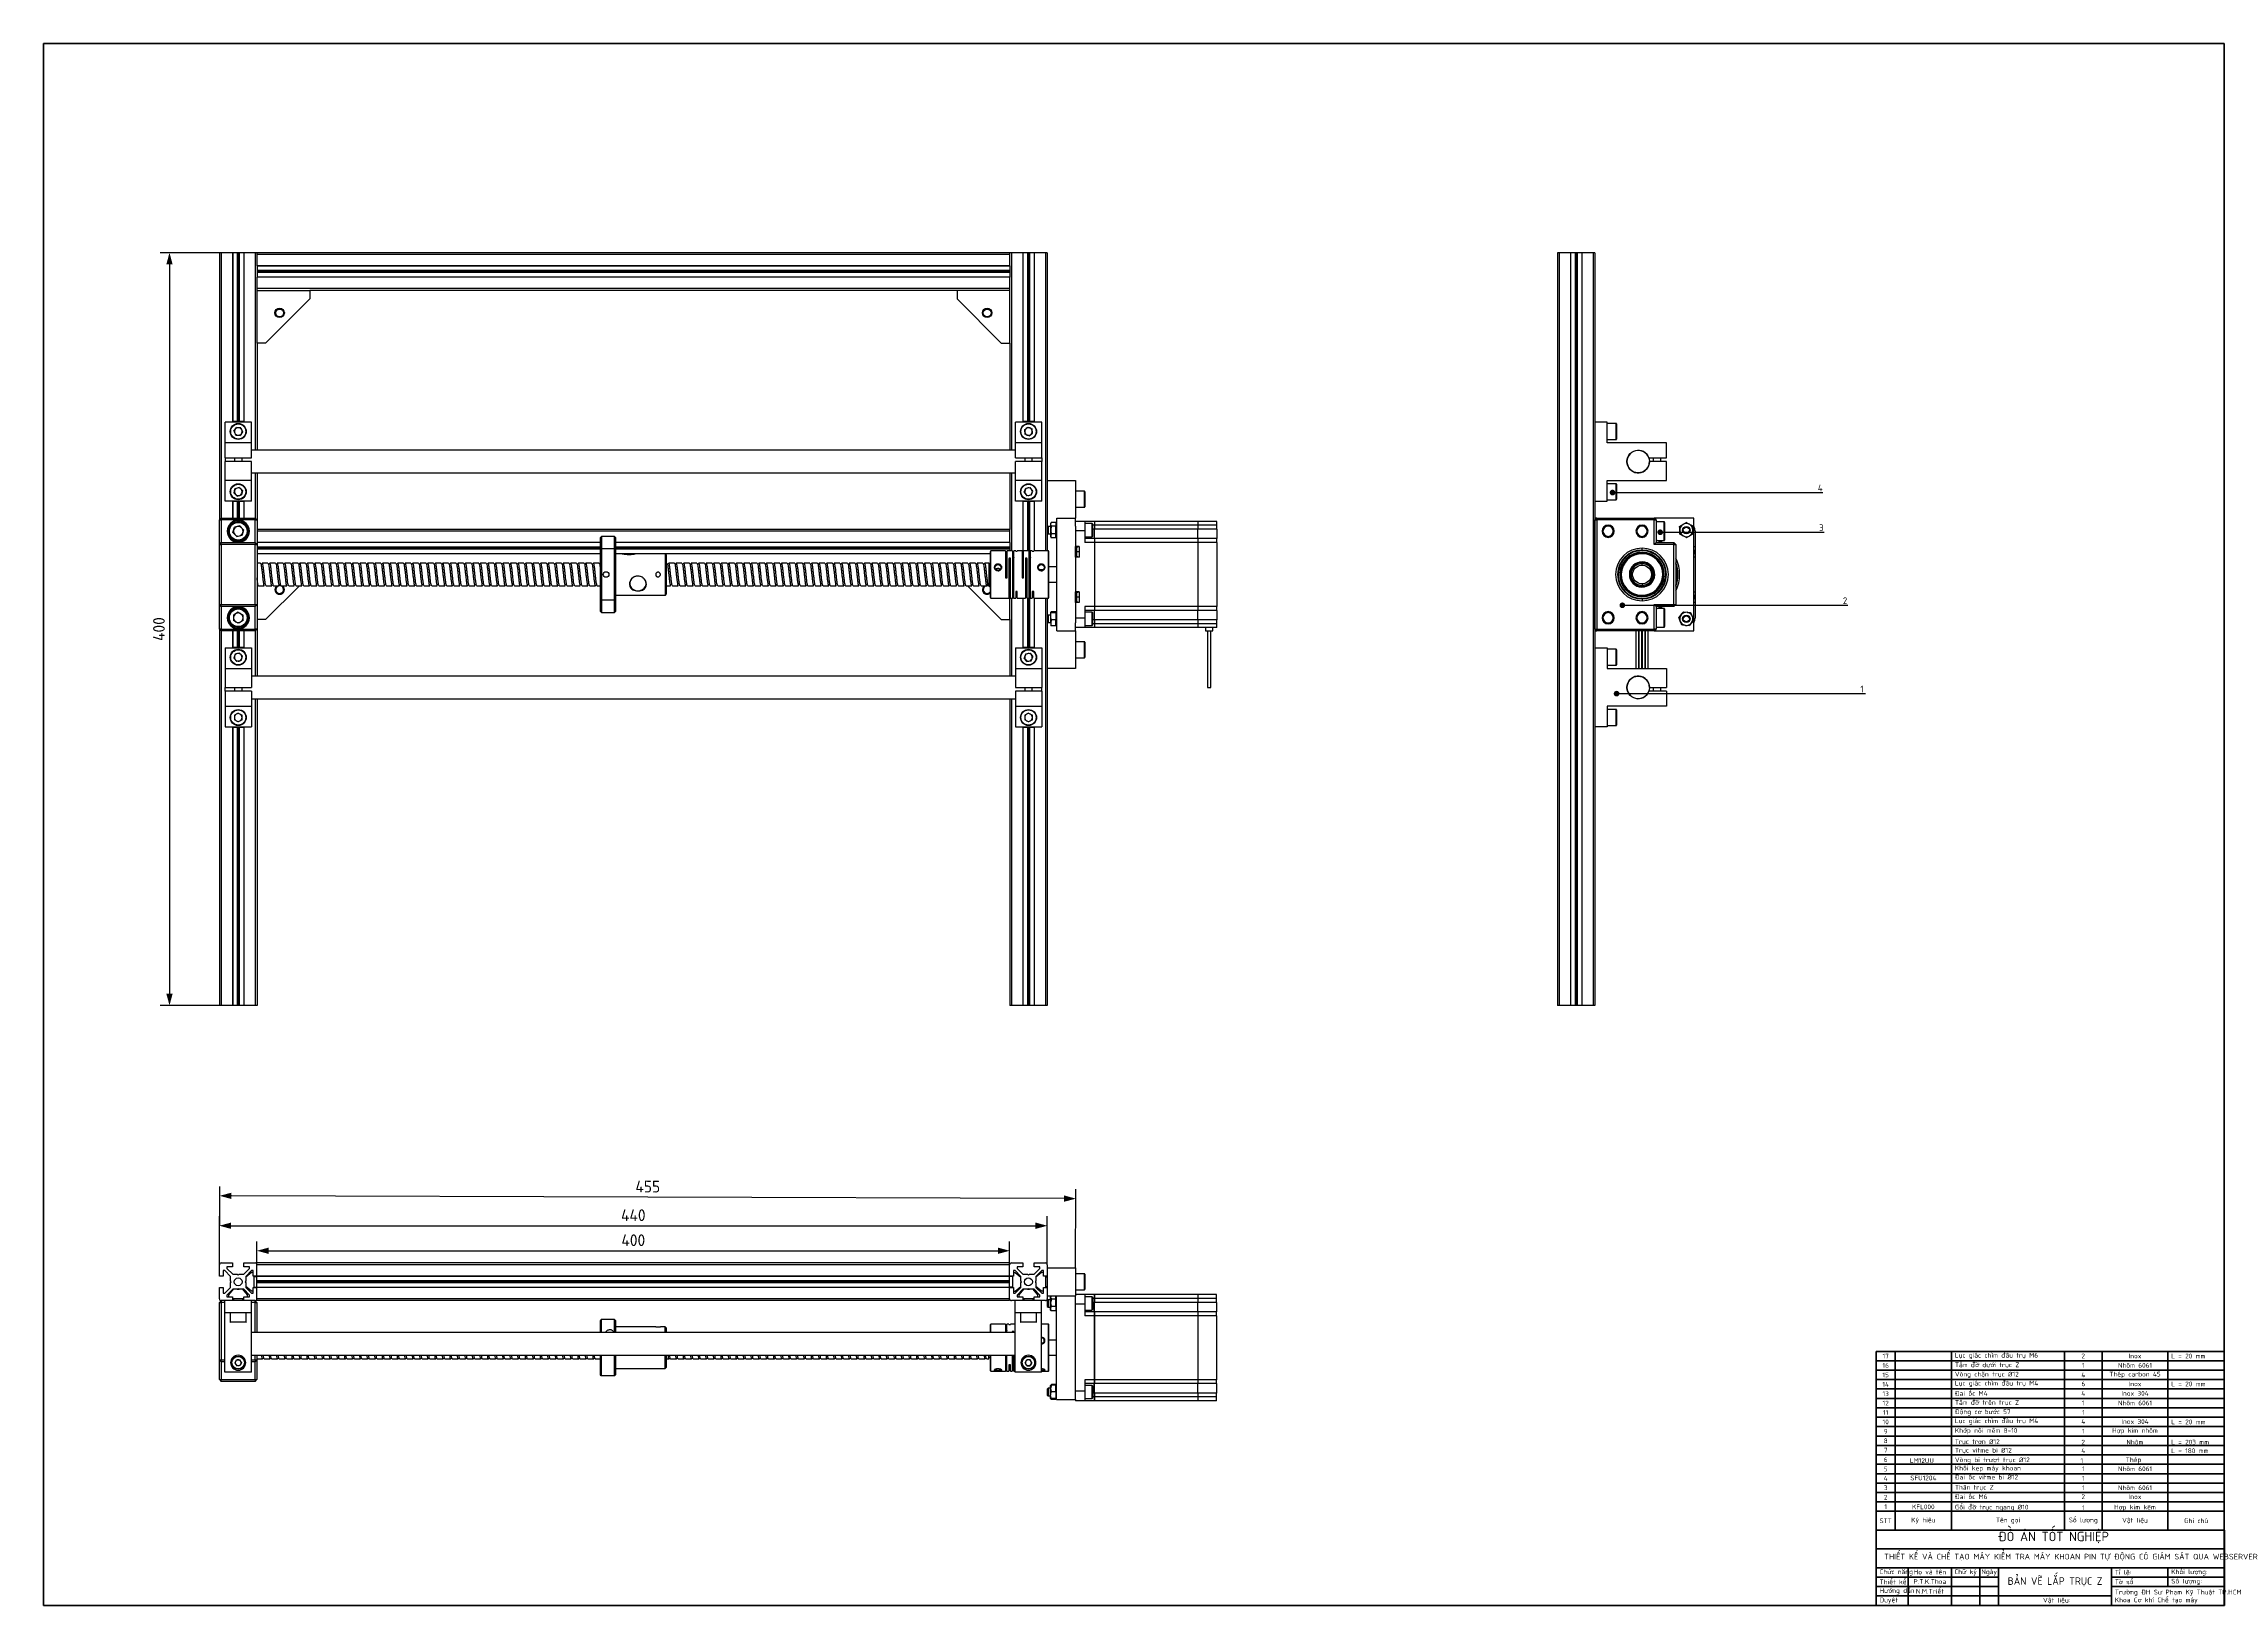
# Model space of a CAD drawing. Header units: millimetres. Extents: x 55 to 11032, y -227 to 3957.
# Drawn here: x 3196 to 4355, y 1679 to 2509 of the extents above; entities that cross this region are included whole.
import ezdxf
from ezdxf import colors
from ezdxf.entities.mleader import LeaderData, LeaderLine
from ezdxf.math import Vec2, Vec3

# ---------------------------------------------------------------- set-up
doc = ezdxf.new("R2010")
doc.units = ezdxf.units.MM
doc.header["$LTSCALE"] = 0.7
doc.header["$PDMODE"] = 35
doc.header["$PDSIZE"] = -4
doc.layers.get('0').update_dxf_attribs({"color": 255})
for name, color, linetype, lineweight in [('AM_5', 10, 'Continuous', 25), ('CON', 7, 'Continuous', 50), ('DIM', 94, 'Continuous', 25), ('KHUNGBV', 5, 'Continuous', 70), ('mãnh', 7, 'Continuous', 18), ('netdam', 7, 'Continuous', 40)]:
    doc.layers.add(name, color=color, linetype=linetype, lineweight=lineweight)
doc.styles.add('TCVN-7284', font='tcvn+7284-2003r.ttf')
doc.styles.add('TCVN7824', font='tcvn+7284-2003r.ttf', dxfattribs={"height": 3.5})
doc.dimstyles.new('TCVN_ISO-25_RadiusDia', dxfattribs={"dimtxt": 2.5, "dimasz": 2.5, "dimexe": 2, "dimexo": 0, "dimgap": 1, "dimtad": 1, "dimtoh": 1, "dimtxsty": 'TCVN-7284', "dimblk": 'Arrow', "dimcen": 0, "dimclrd": 256, "dimclre": 256, "dimclrt": 256, "dimadec": 0, "dimazin": 0, "dimtfac": 1, "dimtofl": 0, "dimtmove": 1, "dimatfit": 0, "dimldrblk": 'Arrow', "dimfxl": 1, "dimlwd": -1, "dimlwe": -1, "dimarcsym": 0})

# ---------------------------------------------------------------- blocks, each defined once
blk = doc.blocks.new('X_4')
at = {"color": 7, "linetype": 'Continuous', "lineweight": 25}
for p, q in [((3289.3, 1854.4), (3289.3, 1860.4)), ((3290.3, 1861.4), (3296.3, 1861.4)), ((3292.3, 1857.4), (3291.3, 1857.4)), ((3291.3, 1857.4), (3291.3, 1854.4)), ((3295.3, 1854.3), (3292.3, 1857.4)), ((3296.3, 1859.4), (3293.3, 1859.4)), ((3293.3, 1859.4), (3293.3, 1858.4)), ((3293.3, 1858.4), (3296.4, 1855.4)), ((3296.3, 1861.4), (3296.3, 1859.4)), ((3296.4, 1855.4), (3298.8, 1855.4)), ((3298.8, 1855.4), (3299.3, 1855.1)), ((3299.3, 1855.1), (3299.9, 1855.4)), ((3299.9, 1855.4), (3302.3, 1855.4)), ((3302.3, 1859.4), (3302.3, 1861.4)), ((3302.3, 1861.4), (3308.3, 1861.4)), ((3305.3, 1859.4), (3302.3, 1859.4)), ((3302.3, 1855.4), (3305.3, 1858.4)), ((3306.4, 1857.4), (3303.3, 1854.3)), ((3306.3, 1856.4), (3303.3, 1853.9)), ((3305.3, 1858.4), (3305.3, 1859.4)), ((3307.3, 1856.4), (3306.3, 1856.4)), ((3307.3, 1857.4), (3306.4, 1857.4)), ((3307.3, 1854.4), (3307.3, 1857.4)), ((3709.3, 1861.4), (3309.3, 1861.4)), ((3309.3, 1860.4), (3309.3, 1861.4)), ((3709.3, 1860.4), (3309.3, 1860.4)), ((3309.3, 1854.4), (3309.3, 1860.4)), ((3709.3, 1860.4), (3709.3, 1861.4)), ((3709.3, 1854.4), (3709.3, 1860.4)), ((3710.3, 1861.4), (3716.3, 1861.4)), ((3712.3, 1857.4), (3711.3, 1857.4)), ((3711.3, 1857.4), (3711.3, 1854.4)), ((3711.3, 1856.4), (3712.3, 1856.4)), ((3715.3, 1854.3), (3712.3, 1857.4)), ((3712.3, 1856.4), (3715.3, 1853.9)), ((3713.3, 1859.4), (3713.3, 1858.4)), ((3716.3, 1859.4), (3713.3, 1859.4)), ((3713.3, 1858.4), (3716.4, 1855.4)), ((3716.3, 1861.4), (3716.3, 1859.4)), ((3716.4, 1855.4), (3718.8, 1855.4)), ((3718.8, 1855.4), (3719.3, 1855.1)), ((3719.3, 1855.1), (3719.9, 1855.4)), ((3719.9, 1855.4), (3722.3, 1855.4)), ((3722.3, 1859.4), (3722.3, 1861.4)), ((3722.3, 1861.4), (3728.3, 1861.4)), ((3725.3, 1859.4), (3722.3, 1859.4)), ((3722.3, 1855.4), (3725.3, 1858.4)), ((3726.4, 1857.4), (3723.3, 1854.3)), ((3726.3, 1856.4), (3723.3, 1853.9)), ((3725.3, 1858.4), (3725.3, 1859.4)), ((3727.3, 1856.4), (3726.3, 1856.4)), ((3727.3, 1857.4), (3726.4, 1857.4)), ((3727.3, 1854.4), (3727.3, 1857.4)), ((3729.3, 1860.4), (3729.3, 1854.4)), ((3729.3, 1858.9), (3744.3, 1858.9)), ((3744.3, 1858.9), (3744.3, 1843.9)), ((3749.1, 1855.6), (3744.3, 1855.6)), ((3749.3, 1855.4), (3749.3, 1849.8)), ((3291.3, 1854.4), (3289.3, 1854.4)), ((3289.3, 1842.4), (3289.3, 1848.4)), ((3289.3, 1848.4), (3291.3, 1848.4)), ((3291.3, 1848.4), (3291.3, 1845.4)), ((3291.3, 1845.4), (3292.3, 1845.4)), ((3292.3, 1845.4), (3295.3, 1848.4)), ((3296.4, 1847.4), (3293.3, 1844.3)), ((3293.3, 1844.3), (3293.3, 1843.4)), ((3293.3, 1843.4), (3296.3, 1843.4)), ((3294.3, 1844.4), (3296.8, 1847.4)), ((3294.3, 1843.4), (3294.3, 1844.4)), ((3295.3, 1851.9), (3295.3, 1854.3)), ((3295.6, 1851.4), (3295.3, 1851.9)), ((3295.3, 1850.8), (3295.6, 1851.4)), ((3295.3, 1848.4), (3295.3, 1850.8)), ((3296.3, 1843.4), (3296.3, 1841.4)), ((3298.8, 1847.4), (3296.4, 1847.4)), ((3299.3, 1847.7), (3298.8, 1847.4)), ((3298.8, 1847.4), (3299.9, 1847.4)), ((3299.9, 1847.4), (3299.3, 1847.7)), ((3302.3, 1847.4), (3299.9, 1847.4)), ((3304.3, 1844.4), (3301.8, 1847.4)), ((3305.3, 1844.3), (3302.3, 1847.4)), ((3302.3, 1841.4), (3302.3, 1843.4)), ((3302.3, 1843.4), (3305.3, 1843.4)), ((3303.3, 1851.9), (3303, 1851.4)), ((3303, 1851.4), (3303.3, 1850.8)), ((3303.3, 1854.3), (3303.3, 1851.9)), ((3303.3, 1850.8), (3303.3, 1851.9)), ((3303.3, 1850.8), (3303.3, 1848.4)), ((3306.3, 1846.4), (3303.3, 1848.9)), ((3303.3, 1848.4), (3306.4, 1845.4)), ((3304.3, 1843.4), (3304.3, 1844.4)), ((3305.3, 1843.4), (3305.3, 1844.3)), ((3307.3, 1846.4), (3306.3, 1846.4)), ((3306.4, 1845.4), (3307.3, 1845.4)), ((3309.3, 1854.4), (3307.3, 1854.4)), ((3307.3, 1845.4), (3307.3, 1848.4)), ((3307.3, 1848.4), (3309.3, 1848.4)), ((3307.6, 1854.3), (3307.6, 1848.5)), ((3307.6, 1854.3), (3309.3, 1854.3)), ((3307.6, 1848.5), (3309.3, 1848.5)), ((3308.3, 1854.4), (3308.3, 1854.3)), ((3308.3, 1848.5), (3308.3, 1848.4)), ((3709.3, 1854.4), (3309.3, 1854.4)), ((3309.3, 1854.3), (3309.3, 1854.4)), ((3709.3, 1854.3), (3309.3, 1854.3)), ((3309.3, 1851.9), (3309.3, 1854.3)), ((3709.3, 1851.9), (3309.3, 1851.9)), ((3309.3, 1851.4), (3309.3, 1851.9)), ((3709.3, 1851.4), (3309.3, 1851.4)), ((3309.3, 1850.8), (3309.3, 1851.4)), ((3709.3, 1850.8), (3309.3, 1850.8)), ((3309.3, 1848.4), (3309.3, 1850.8)), ((3709.3, 1848.4), (3309.3, 1848.4)), ((3309.3, 1842.4), (3309.3, 1848.4)), ((3709.3, 1848.4), (3309.3, 1848.4)), ((3309.3, 1848.4), (3309.3, 1848.4)), ((3711.3, 1854.4), (3709.3, 1854.4)), ((3709.3, 1854.3), (3709.3, 1854.4)), ((3711, 1854.3), (3709.3, 1854.3)), ((3709.3, 1851.9), (3709.3, 1854.3)), ((3709.3, 1851.4), (3709.3, 1851.9)), ((3709.3, 1850.8), (3709.3, 1851.4)), ((3709.3, 1848.4), (3709.3, 1850.8)), ((3711, 1848.5), (3709.3, 1848.5)), ((3709.3, 1842.4), (3709.3, 1848.4)), ((3709.3, 1848.4), (3711.3, 1848.4)), ((3709.3, 1848.4), (3709.3, 1848.4)), ((3710.3, 1854.3), (3710.3, 1854.4)), ((3710.3, 1848.4), (3710.3, 1848.5)), ((3711, 1848.5), (3711, 1854.3)), ((3711.3, 1848.4), (3711.3, 1845.4)), ((3711.3, 1846.4), (3712.3, 1846.4)), ((3711.3, 1845.4), (3712.3, 1845.4)), ((3712.3, 1846.4), (3715.3, 1848.9)), ((3712.3, 1845.4), (3715.3, 1848.4)), ((3716.4, 1847.4), (3713.3, 1844.3)), ((3713.3, 1844.3), (3713.3, 1843.4)), ((3713.3, 1843.4), (3716.3, 1843.4)), ((3714.3, 1844.4), (3716.8, 1847.4)), ((3714.3, 1843.4), (3714.3, 1844.4)), ((3715.3, 1851.9), (3715.3, 1854.3)), ((3715.3, 1851.9), (3715.3, 1850.8)), ((3715.6, 1851.4), (3715.3, 1851.9)), ((3715.3, 1850.8), (3715.6, 1851.4)), ((3715.3, 1848.4), (3715.3, 1850.8)), ((3716.3, 1843.4), (3716.3, 1841.4)), ((3718.8, 1847.4), (3716.4, 1847.4)), ((3719.3, 1847.7), (3718.8, 1847.4)), ((3718.8, 1847.4), (3719.9, 1847.4)), ((3719.9, 1847.4), (3719.3, 1847.7)), ((3722.3, 1847.4), (3719.9, 1847.4)), ((3724.3, 1844.4), (3721.8, 1847.4)), ((3725.3, 1844.3), (3722.3, 1847.4)), ((3722.3, 1841.4), (3722.3, 1843.4)), ((3722.3, 1843.4), (3725.3, 1843.4)), ((3723.3, 1851.9), (3723, 1851.4)), ((3723, 1851.4), (3723.3, 1850.8)), ((3723.3, 1854.3), (3723.3, 1851.9)), ((3723.3, 1850.8), (3723.3, 1851.9)), ((3723.3, 1850.8), (3723.3, 1848.4)), ((3726.3, 1846.4), (3723.3, 1848.9)), ((3723.3, 1848.4), (3726.4, 1845.4)), ((3724.3, 1843.4), (3724.3, 1844.4)), ((3725.3, 1843.4), (3725.3, 1844.3)), ((3727.3, 1846.4), (3726.3, 1846.4)), ((3726.4, 1845.4), (3727.3, 1845.4)), ((3729.3, 1854.4), (3727.3, 1854.4)), ((3727.3, 1845.4), (3727.3, 1848.4)), ((3727.3, 1848.4), (3729.3, 1848.4)), ((3728.3, 1854.4), (3728.3, 1848.4)), ((3729.3, 1853.9), (3728.3, 1853.9)), ((3728.3, 1848.9), (3729.3, 1848.9)), ((3729.3, 1854.4), (3729.3, 1848.4)), ((3729.3, 1848.4), (3729.3, 1842.4)), ((3729.3, 1843.9), (3744.3, 1843.9)), ((3731.4, 1843.8), (3731.1, 1843.4)), ((3731.4, 1843.8), (3731.1, 1843.1)), ((3731.1, 1843.1), (3731.1, 1843.4)), ((3731.1, 1840.2), (3731.1, 1843.1)), ((3733.9, 1843.1), (3733.9, 1843.9)), ((3734.3, 1843.4), (3733.9, 1843.4)), ((3733.9, 1842.2), (3733.9, 1843.1)), ((3734.3, 1788.9), (3734.3, 1843.9)), ((3744.3, 1847.1), (3749.1, 1847.1)), ((3749.3, 1844.6), (3744.3, 1844.6)), ((3744.3, 1788.9), (3744.3, 1843.9)), ((3749.3, 1849.8), (3749.3, 1847.4)), ((3749.3, 1844.6), (3749.3, 1839.6)), ((3754.3, 1844.6), (3749.3, 1844.6)), ((3753.1, 1843.4), (3749.3, 1843.4)), ((3753.3, 1843.2), (3753.3, 1838.7)), ((3754.3, 1844.6), (3754.3, 1842.6)), ((3754.4, 1844.5), (3754.3, 1844.5)), ((3809.3, 1844.6), (3754.4, 1844.6)), ((3754.4, 1844.6), (3754.4, 1842.6)), ((3809.3, 1844.6), (3809.3, 1842.6)), ((3819.3, 1844.6), (3809.3, 1844.6)), ((3809.3, 1844.6), (3809.3, 1842.6)), ((3809.3, 1844.5), (3809.3, 1844.5)), ((3819.3, 1842.6), (3819.3, 1844.6)), ((3290.3, 1841.4), (3289.3, 1840.4)), ((3289.3, 1809.9), (3289.3, 1840.4)), ((3289.3, 1840.4), (3290.3, 1840.4)), ((3296.3, 1841.4), (3290.3, 1841.4)), ((3290.3, 1841.4), (3290.3, 1840.4)), ((3290.3, 1840.4), (3290.3, 1809.9)), ((3292.3, 1840.4), (3290.3, 1840.4)), ((3292.3, 1834.9), (3292.3, 1841.4)), ((3306.3, 1834.9), (3292.3, 1834.9)), ((3292.3, 1803.4), (3292.3, 1834.9)), ((3295.1, 1834.9), (3295.1, 1830.1)), ((3302.3, 1842.4), (3296.3, 1842.4)), ((3302.3, 1841.4), (3296.3, 1841.4)), ((3296.8, 1842.4), (3296.8, 1841.4)), ((3301.8, 1841.4), (3301.8, 1842.4)), ((3308.3, 1841.4), (3302.3, 1841.4)), ((3303.6, 1830.1), (3303.6, 1834.9)), ((3306.3, 1834.9), (3306.3, 1841.4)), ((3308.3, 1840.4), (3306.3, 1840.4)), ((3306.3, 1803.4), (3306.3, 1834.9)), ((3308.3, 1840.4), (3308.3, 1841.4)), ((3309.3, 1840.4), (3308.3, 1841.4)), ((3308.3, 1824.4), (3308.3, 1840.4)), ((3308.3, 1840.4), (3309.3, 1840.4)), ((3709.3, 1842.4), (3309.3, 1842.4)), ((3309.3, 1841.4), (3309.3, 1842.4)), ((3709.3, 1841.4), (3309.3, 1841.4)), ((3309.3, 1840.4), (3309.3, 1824.4)), ((3492.3, 1831.4), (3491.8, 1830.9)), ((3492.3, 1831.4), (3492.3, 1824.4)), ((3499.3, 1831.4), (3492.3, 1831.4)), ((3499.3, 1824.4), (3499.3, 1831.4)), ((3499.3, 1831.4), (3499.8, 1830.9)), ((3709.3, 1841.4), (3709.3, 1842.4)), ((3716.3, 1841.4), (3710.3, 1841.4)), ((3712.3, 1834.9), (3712.3, 1841.4)), ((3726.3, 1834.9), (3712.3, 1834.9)), ((3712.3, 1803.4), (3712.3, 1834.9)), ((3715.1, 1834.9), (3715.1, 1830.1)), ((3722.3, 1842.4), (3716.3, 1842.4)), ((3722.3, 1841.4), (3716.3, 1841.4)), ((3716.8, 1842.4), (3716.8, 1841.4)), ((3721.8, 1841.4), (3721.8, 1842.4)), ((3728.3, 1841.4), (3722.3, 1841.4)), ((3723.6, 1830.1), (3723.6, 1834.9)), ((3726.3, 1834.9), (3726.3, 1841.4)), ((3726.3, 1803.4), (3726.3, 1834.9)), ((3729.7, 1841.9), (3729.3, 1841.5)), ((3729.3, 1841.5), (3729.3, 1839.3)), ((3729.3, 1839.3), (3729.3, 1838.3)), ((3729.3, 1838.3), (3729.7, 1837.9)), ((3731.1, 1841.9), (3729.7, 1841.9)), ((3729.7, 1841.9), (3729.7, 1839.2)), ((3729.7, 1839.2), (3729.7, 1837.9)), ((3729.7, 1837.9), (3731.1, 1837.9)), ((3731.5, 1842.2), (3731.1, 1840.2)), ((3731.1, 1837.1), (3731.1, 1840.2)), ((3731.1, 1836.4), (3731.1, 1837.1)), ((3731.1, 1836.4), (3731.4, 1836)), ((3731.5, 1835.9), (3731.4, 1836.1)), ((3733.9, 1842.2), (3731.5, 1842.2)), ((3733.9, 1838.2), (3731.5, 1838.2)), ((3733.9, 1835.9), (3731.5, 1835.9)), ((3733.9, 1840.2), (3733.9, 1842.2)), ((3733.9, 1838.2), (3733.9, 1840.2)), ((3733.9, 1838.2), (3733.9, 1837.1)), ((3733.9, 1837.1), (3733.9, 1835.9)), ((3733.9, 1836.4), (3734.3, 1836.4)), ((3749.3, 1839.6), (3744.3, 1839.6)), ((3749.3, 1839.6), (3749.3, 1833.4)), ((3749.3, 1836.4), (3753.1, 1836.4)), ((3754.3, 1835.4), (3749.3, 1835.4)), ((3754.3, 1833.4), (3749.3, 1833.4)), ((3753.3, 1838.7), (3753.3, 1836.6)), ((3754.3, 1842.6), (3754.3, 1840.4)), ((3754.4, 1842.6), (3754.3, 1842.6)), ((3754.4, 1840.4), (3754.3, 1840.4)), ((3754.3, 1835.4), (3754.3, 1840.4)), ((3754.3, 1835.4), (3754.3, 1833.4)), ((3754.4, 1835.4), (3754.3, 1835.4)), ((3754.3, 1833.4), (3754.3, 1799.3)), ((3754.4, 1833.4), (3754.3, 1833.4)), ((3809.3, 1842.6), (3754.4, 1842.6)), ((3754.4, 1842.6), (3754.4, 1840.4)), ((3809.3, 1840.4), (3754.4, 1840.4)), ((3754.4, 1835.4), (3754.4, 1840.4)), ((3809.3, 1835.4), (3754.4, 1835.4)), ((3754.4, 1835.4), (3754.4, 1833.4)), ((3809.3, 1833.4), (3754.4, 1833.4)), ((3754.4, 1833.4), (3754.4, 1799.3)), ((3819.3, 1842.6), (3809.3, 1842.6)), ((3809.3, 1842.6), (3809.3, 1840.4)), ((3809.3, 1842.6), (3809.3, 1840.4)), ((3809.3, 1842.6), (3809.3, 1842.6)), ((3809.3, 1835.4), (3809.3, 1840.4)), ((3809.3, 1840.4), (3809.3, 1840.4)), ((3819.3, 1840.4), (3809.3, 1840.4)), ((3809.3, 1835.4), (3809.3, 1840.4)), ((3819.3, 1835.4), (3809.3, 1835.4)), ((3809.3, 1835.4), (3809.3, 1833.4)), ((3809.3, 1835.4), (3809.3, 1833.4)), ((3809.3, 1835.4), (3809.3, 1835.4)), ((3809.3, 1833.4), (3809.3, 1799.3)), ((3819.3, 1833.4), (3809.3, 1833.4)), ((3809.3, 1833.4), (3809.3, 1799.3)), ((3809.3, 1833.4), (3809.3, 1833.4)), ((3819.3, 1840.4), (3819.3, 1842.6)), ((3819.3, 1840.4), (3819.3, 1835.4)), ((3819.3, 1833.4), (3819.3, 1835.4)), ((3819.3, 1833.4), (3819.3, 1799.3)), ((3299.7, 1829.9), (3295.3, 1829.9)), ((3303.3, 1829.9), (3299.7, 1829.9)), ((3712.3, 1824.4), (3306.3, 1824.4)), ((3491.8, 1824.4), (3491.8, 1830.9)), ((3499.8, 1830.9), (3499.8, 1824.4)), ((3521.2, 1827.4), (3499.8, 1827.4)), ((3526.3, 1827.4), (3523.7, 1827.4)), ((3526.8, 1826.9), (3526.3, 1827.4)), ((3526.3, 1824.4), (3526.3, 1827.4)), ((3526.8, 1826.9), (3526.8, 1824.4)), ((3699.3, 1828.9), (3699.1, 1828.7)), ((3699.1, 1824.4), (3699.1, 1828.7)), ((3707.1, 1828.9), (3699.3, 1828.9)), ((3699.3, 1824.4), (3699.3, 1828.9)), ((3707.1, 1828.9), (3707.1, 1824.4)), ((3707.7, 1825.4), (3707.3, 1825.4)), ((3708.9, 1828.9), (3707.9, 1828.9)), ((3707.9, 1824.4), (3707.9, 1828.9)), ((3708.9, 1828.9), (3708.9, 1828.8)), ((3709.1, 1828.7), (3709.5, 1828.7)), ((3712.3, 1828.9), (3709.7, 1828.9)), ((3709.7, 1828.8), (3709.7, 1828.9)), ((3710.7, 1824.9), (3710.7, 1824.4)), ((3711.3, 1825), (3710.9, 1825)), ((3711.5, 1824.4), (3711.5, 1824.9)), ((3723.3, 1829.9), (3715.3, 1829.9)), ((3729.9, 1828.9), (3726.3, 1828.9)), ((3730.1, 1828.7), (3729.9, 1828.9)), ((3729.9, 1803.9), (3729.9, 1828.9)), ((3730.1, 1804.1), (3730.1, 1828.7)), ((3734.3, 1820.4), (3730.1, 1820.4)), ((3289.3, 1809.9), (3290.3, 1809.9)), ((3289.3, 1809.9), (3290.3, 1808.9)), ((3289.3, 1799.4), (3289.3, 1809.9)), ((3290.3, 1809.9), (3292.3, 1809.9)), ((3290.3, 1808.9), (3290.3, 1809.9)), ((3292.3, 1808.9), (3290.3, 1808.9)), ((3290.3, 1808.9), (3290.3, 1799.4)), ((3298.3, 1809.8), (3297.6, 1808.2)), ((3297.6, 1808.2), (3298.6, 1806.8)), ((3298.3, 1809.8), (3300.1, 1810)), ((3301.1, 1808.5), (3300.1, 1810)), ((3301.1, 1808.5), (3300.3, 1806.9)), ((3306.3, 1812.4), (3712.3, 1812.4)), ((3306.3, 1809.9), (3308.3, 1809.9)), ((3308.3, 1808.9), (3306.3, 1808.9)), ((3308.3, 1809.9), (3308.3, 1812.4)), ((3308.3, 1809.9), (3309.3, 1809.9)), ((3308.3, 1808.9), (3309.3, 1809.9)), ((3308.3, 1809.9), (3308.3, 1808.9)), ((3308.3, 1799.4), (3308.3, 1808.9)), ((3309.3, 1812.4), (3309.3, 1809.9)), ((3309.3, 1810.4), (3312.1, 1810.4)), ((3309.3, 1809.9), (3309.3, 1799.4)), ((3313.1, 1810.4), (3316.1, 1810.4)), ((3317.1, 1810.4), (3320.1, 1810.4)), ((3321.1, 1810.4), (3324.1, 1810.4)), ((3325.1, 1810.4), (3328.1, 1810.4)), ((3329.1, 1810.4), (3332.1, 1810.4)), ((3333.1, 1810.4), (3336.1, 1810.4)), ((3337.1, 1810.4), (3340.1, 1810.4)), ((3341.1, 1810.4), (3344.1, 1810.4)), ((3345.1, 1810.4), (3348.1, 1810.4)), ((3349.1, 1810.4), (3352.1, 1810.4)), ((3353.1, 1810.4), (3356.1, 1810.4)), ((3357.1, 1810.4), (3360.1, 1810.4)), ((3361.1, 1810.4), (3364.1, 1810.4)), ((3365.1, 1810.4), (3368.1, 1810.4)), ((3369.1, 1810.4), (3372.1, 1810.4)), ((3373.1, 1810.4), (3376.1, 1810.4)), ((3377.1, 1810.4), (3380.1, 1810.4)), ((3381.1, 1810.4), (3384.1, 1810.4)), ((3385.1, 1810.4), (3388.1, 1810.4)), ((3389.1, 1810.4), (3392.1, 1810.4)), ((3393.1, 1810.4), (3396.1, 1810.4)), ((3397.1, 1810.4), (3400.1, 1810.4)), ((3401.1, 1810.4), (3404.1, 1810.4)), ((3405.1, 1810.4), (3408.1, 1810.4)), ((3409.1, 1810.4), (3412.1, 1810.4)), ((3413.1, 1810.4), (3416.1, 1810.4)), ((3417.1, 1810.4), (3420.1, 1810.4)), ((3421.1, 1810.4), (3424.1, 1810.4)), ((3425.1, 1810.4), (3428.1, 1810.4)), ((3429.1, 1810.4), (3432.1, 1810.4)), ((3433.1, 1810.4), (3436.1, 1810.4)), ((3437.1, 1810.4), (3440.1, 1810.4)), ((3441.1, 1810.4), (3444.1, 1810.4)), ((3445.1, 1810.4), (3448.1, 1810.4)), ((3449.1, 1810.4), (3452.1, 1810.4)), ((3453.1, 1810.4), (3456.1, 1810.4)), ((3457.1, 1810.4), (3460.1, 1810.4)), ((3461.1, 1810.4), (3464.1, 1810.4)), ((3465.1, 1810.4), (3468.1, 1810.4)), ((3469.1, 1810.4), (3472.1, 1810.4)), ((3473.1, 1810.4), (3476.1, 1810.4)), ((3477.1, 1810.4), (3480.1, 1810.4)), ((3481.1, 1810.4), (3484.1, 1810.4)), ((3485.1, 1810.4), (3488.1, 1810.4)), ((3489.1, 1810.4), (3491.8, 1810.4)), ((3491.6, 1812.4), (3491.8, 1811.1)), ((3491.8, 1801.9), (3491.8, 1812.4)), ((3492.3, 1812.4), (3492.3, 1801.4)), ((3499.3, 1801.4), (3499.3, 1812.4)), ((3499.8, 1812.4), (3499.8, 1801.9)), ((3526.3, 1805.4), (3526.3, 1812.4)), ((3526.8, 1812.4), (3526.8, 1805.9)), ((3526.8, 1810.4), (3528.1, 1810.4)), ((3529.1, 1810.4), (3532.1, 1810.4)), ((3533.1, 1810.4), (3536.1, 1810.4)), ((3537.1, 1810.4), (3540.1, 1810.4)), ((3541.1, 1810.4), (3544.1, 1810.4)), ((3545.1, 1810.4), (3548.1, 1810.4)), ((3549.1, 1810.4), (3552.1, 1810.4)), ((3553.1, 1810.4), (3556.1, 1810.4)), ((3557.1, 1810.4), (3560.1, 1810.4)), ((3561.1, 1810.4), (3564.1, 1810.4)), ((3565.1, 1810.4), (3568.1, 1810.4)), ((3569.1, 1810.4), (3572.1, 1810.4)), ((3573.1, 1810.4), (3576.1, 1810.4)), ((3577.1, 1810.4), (3580.1, 1810.4)), ((3581.1, 1810.4), (3584.1, 1810.4)), ((3585.1, 1810.4), (3588.1, 1810.4)), ((3589.1, 1810.4), (3592.1, 1810.4)), ((3593.1, 1810.4), (3596.1, 1810.4)), ((3597.1, 1810.4), (3600.1, 1810.4)), ((3601.1, 1810.4), (3604.1, 1810.4)), ((3605.1, 1810.4), (3608.1, 1810.4)), ((3609.1, 1810.4), (3612.1, 1810.4)), ((3613.1, 1810.4), (3616.1, 1810.4)), ((3617.1, 1810.4), (3620.1, 1810.4)), ((3621.1, 1810.4), (3624.1, 1810.4)), ((3625.1, 1810.4), (3628.1, 1810.4)), ((3629.1, 1810.4), (3632.1, 1810.4)), ((3633.1, 1810.4), (3636.1, 1810.4)), ((3637.1, 1810.4), (3640.1, 1810.4)), ((3641.1, 1810.4), (3644.1, 1810.4)), ((3645.1, 1810.4), (3648.1, 1810.4)), ((3649.1, 1810.4), (3652.1, 1810.4)), ((3653.1, 1810.4), (3656.1, 1810.4)), ((3657.1, 1810.4), (3660.1, 1810.4)), ((3661.1, 1810.4), (3664.1, 1810.4)), ((3665.1, 1810.4), (3668.1, 1810.4)), ((3669.1, 1810.4), (3672.1, 1810.4)), ((3673.1, 1810.4), (3676.1, 1810.4)), ((3677.1, 1810.4), (3680.1, 1810.4)), ((3681.1, 1810.4), (3684.1, 1810.4)), ((3685.1, 1810.4), (3688.1, 1810.4)), ((3689.1, 1810.4), (3692.1, 1810.4)), ((3693.1, 1810.4), (3696.1, 1810.4)), ((3697.1, 1810.4), (3698.3, 1810.4)), ((3698.3, 1810.4), (3698.3, 1812.4)), ((3698.3, 1811.4), (3699.1, 1811.4)), ((3699.1, 1804.1), (3699.1, 1812.4)), ((3699.3, 1803.9), (3699.3, 1812.4)), ((3707.1, 1812.4), (3707.1, 1803.9)), ((3707.1, 1811.4), (3707.9, 1811.4)), ((3707.9, 1803.9), (3707.9, 1812.4)), ((3710.7, 1812.4), (3710.7, 1803.9)), ((3710.7, 1811.4), (3711.5, 1811.4)), ((3711.5, 1803.9), (3711.5, 1812.4)), ((3717.6, 1808.4), (3718.5, 1809.9)), ((3718.4, 1806.8), (3717.6, 1808.4)), ((3720.3, 1809.9), (3718.5, 1809.9)), ((3721.1, 1808.3), (3720.2, 1806.8)), ((3721.1, 1808.3), (3720.3, 1809.9)), ((3730.1, 1812.4), (3734.3, 1812.4)), ((3289.3, 1799.4), (3290.3, 1799.4)), ((3289.3, 1799.4), (3290.3, 1798.4)), ((3290.3, 1799.4), (3308.3, 1799.4)), ((3290.3, 1798.4), (3290.3, 1799.4)), ((3308.3, 1798.4), (3290.3, 1798.4)), ((3306.3, 1803.4), (3292.3, 1803.4)), ((3300.3, 1806.9), (3298.6, 1806.8)), ((3308.3, 1799.4), (3309.3, 1799.4)), ((3308.3, 1799.4), (3308.3, 1798.4)), ((3308.3, 1798.4), (3309.3, 1799.4)), ((3492.3, 1801.4), (3491.8, 1801.9)), ((3499.3, 1801.4), (3492.3, 1801.4)), ((3499.3, 1801.4), (3499.8, 1801.9)), ((3499.8, 1805.4), (3521.2, 1805.4)), ((3523.7, 1805.4), (3526.3, 1805.4)), ((3526.3, 1805.4), (3526.8, 1805.9)), ((3699.1, 1804.1), (3699.3, 1803.9)), ((3699.3, 1803.9), (3707.1, 1803.9)), ((3707.3, 1804), (3707.7, 1804)), ((3707.9, 1803.9), (3708.9, 1803.9)), ((3708.9, 1807.2), (3708.9, 1803.9)), ((3709.5, 1807.3), (3709.1, 1807.3)), ((3709.7, 1803.9), (3709.7, 1807.2)), ((3709.7, 1803.9), (3710.7, 1803.9)), ((3711.5, 1803.9), (3712.3, 1803.9)), ((3726.3, 1803.4), (3712.3, 1803.4)), ((3718.4, 1806.8), (3720.2, 1806.8)), ((3726.3, 1803.9), (3729.9, 1803.9)), ((3729.9, 1803.9), (3730.1, 1804.1)), ((3731.3, 1796.6), (3731.1, 1796.3)), ((3731.3, 1796.6), (3731.5, 1796.8)), ((3731.5, 1796.8), (3731.4, 1796.5)), ((3733.9, 1796.8), (3731.5, 1796.8)), ((3733.9, 1796.4), (3733.9, 1796.8)), ((3754.3, 1799.3), (3749.3, 1799.3)), ((3749.3, 1799.3), (3749.3, 1793.2)), ((3754.3, 1797.3), (3749.3, 1797.3)), ((3754.3, 1799.3), (3754.3, 1797.3)), ((3754.4, 1799.3), (3754.3, 1799.3)), ((3754.4, 1797.4), (3754.3, 1797.4)), ((3754.3, 1792.3), (3754.3, 1797.3)), ((3809.3, 1799.3), (3754.4, 1799.3)), ((3754.4, 1799.3), (3754.4, 1797.3)), ((3809.3, 1797.3), (3754.4, 1797.3)), ((3754.4, 1792.3), (3754.4, 1797.3)), ((3809.3, 1799.3), (3809.3, 1797.3)), ((3819.3, 1799.3), (3809.3, 1799.3)), ((3809.3, 1799.3), (3809.3, 1797.3)), ((3809.3, 1799.3), (3809.3, 1799.3)), ((3809.3, 1797.4), (3809.3, 1797.4)), ((3819.3, 1797.3), (3809.3, 1797.3)), ((3809.3, 1792.3), (3809.3, 1797.3)), ((3809.3, 1792.3), (3809.3, 1797.3)), ((3819.3, 1797.3), (3819.3, 1799.3)), ((3819.3, 1797.3), (3819.3, 1792.3)), ((3729.7, 1794.8), (3729.3, 1794.4)), ((3729.3, 1794.4), (3729.3, 1792.2)), ((3729.3, 1792.2), (3729.3, 1791.2)), ((3729.3, 1791.2), (3729.7, 1790.8)), ((3731.1, 1794.8), (3729.7, 1794.8)), ((3729.7, 1794.8), (3729.7, 1792)), ((3729.7, 1792), (3729.7, 1790.8)), ((3729.7, 1790.8), (3731.1, 1790.8)), ((3731.5, 1796.4), (3731.1, 1794.7)), ((3731.1, 1794.7), (3731.1, 1796.3)), ((3731.1, 1791.2), (3731.1, 1794.7)), ((3731.1, 1789.3), (3731.1, 1791.2)), ((3731.5, 1789.4), (3731.1, 1789.3)), ((3731.1, 1789.3), (3731.3, 1789)), ((3733.9, 1796.4), (3731.5, 1796.4)), ((3733.9, 1792.9), (3731.5, 1792.9)), ((3733.9, 1789.4), (3731.5, 1789.4)), ((3733.9, 1789.2), (3731.5, 1789.2)), ((3733.9, 1788.8), (3731.5, 1788.8)), ((3733.9, 1794.7), (3733.9, 1796.4)), ((3734.3, 1796.3), (3733.9, 1796.3)), ((3733.9, 1792.9), (3733.9, 1794.7)), ((3733.9, 1792.9), (3733.9, 1791.2)), ((3733.9, 1791.2), (3733.9, 1789.4)), ((3733.9, 1789.3), (3733.9, 1789.4)), ((3733.9, 1789.3), (3734.3, 1789.3)), ((3733.9, 1789.2), (3733.9, 1789.3)), ((3733.9, 1789.2), (3733.9, 1788.8)), ((3734.3, 1788.9), (3744.3, 1788.9)), ((3749.3, 1793.2), (3744.3, 1793.2)), ((3744.3, 1788.9), (3744.3, 1788.2)), ((3749.3, 1788.2), (3744.3, 1788.2)), ((3753.1, 1796.3), (3749.3, 1796.3)), ((3749.3, 1793.2), (3749.3, 1788.2)), ((3749.3, 1789.3), (3753.1, 1789.3)), ((3754.3, 1788.2), (3749.3, 1788.2)), ((3753.3, 1796.1), (3753.3, 1791.5)), ((3753.3, 1791.5), (3753.3, 1789.5)), ((3754.4, 1792.3), (3754.3, 1792.3)), ((3754.3, 1792.3), (3754.3, 1790.2)), ((3754.3, 1790.2), (3754.3, 1788.2)), ((3754.4, 1790.2), (3754.3, 1790.2)), ((3754.4, 1788.2), (3754.3, 1788.2)), ((3809.3, 1792.3), (3754.4, 1792.3)), ((3754.4, 1792.3), (3754.4, 1790.2)), ((3809.3, 1790.2), (3754.4, 1790.2)), ((3754.4, 1790.2), (3754.4, 1788.2)), ((3809.3, 1788.2), (3754.4, 1788.2)), ((3809.3, 1792.3), (3809.3, 1792.3)), ((3819.3, 1792.3), (3809.3, 1792.3)), ((3809.3, 1792.3), (3809.3, 1790.2)), ((3809.3, 1792.3), (3809.3, 1790.2)), ((3809.3, 1790.2), (3809.3, 1788.2)), ((3819.3, 1790.2), (3809.3, 1790.2)), ((3809.3, 1790.2), (3809.3, 1788.2)), ((3809.3, 1790.2), (3809.3, 1790.2)), ((3819.3, 1788.2), (3809.3, 1788.2)), ((3809.3, 1788.2), (3809.3, 1788.2)), ((3819.3, 1790.2), (3819.3, 1792.3)), ((3819.3, 1788.2), (3819.3, 1790.2))]:
    blk.add_line(p, q, dxfattribs=at)
at = {"color": 8, "linetype": 'Continuous', "lineweight": 25}
for p, q in [((3749.1, 1849.7), (3749.1, 1855.6)), ((3749.1, 1847.1), (3749.1, 1849.7)), ((3753.1, 1838.6), (3753.1, 1843.4)), ((3753.1, 1836.4), (3753.1, 1838.6)), ((3754.3, 1842.6), (3753.3, 1842.6)), ((3754.3, 1840.4), (3753.3, 1840.4)), ((3295.1, 1830.1), (3299.7, 1830.1)), ((3299.7, 1830.1), (3303.6, 1830.1)), ((3707.3, 1824.4), (3707.3, 1825.4)), ((3707.7, 1824.4), (3707.7, 1825.4)), ((3710.9, 1825), (3710.9, 1824.4)), ((3711.3, 1825), (3711.3, 1824.4)), ((3715.1, 1830.1), (3723.6, 1830.1)), ((3707.3, 1804), (3707.3, 1811.4)), ((3707.7, 1804), (3707.7, 1811.4)), ((3753.1, 1791.5), (3753.1, 1796.3)), ((3753.1, 1789.3), (3753.1, 1791.5)), ((3754.3, 1792.3), (3753.3, 1792.3)), ((3754.3, 1790.2), (3753.3, 1790.2))]:
    blk.add_line(p, q, dxfattribs=at)
at = {"color": 7, "linetype": 'Continuous', "lineweight": 25, "flags": 128}
for points in [[(3704.8, 1804.8), (3704.6, 1804.6), (3704.3, 1804.5), (3703.8, 1804.4), (3703.1, 1804.3), (3702.5, 1804.4), (3702, 1804.5), (3701.6, 1804.6), (3701.5, 1804.8), (3701.5, 1804.8)], [(3727.8, 1804.8), (3727.6, 1804.6), (3727.3, 1804.5), (3726.8, 1804.4), (3726.3, 1804.3)]]:
    blk.add_lwpolyline(points, dxfattribs=at)
at = {"color": 7, "linetype": 'Continuous', "lineweight": 25}
for centre, radius in [((3299.3, 1851.4), 2.1), ((3719.3, 1851.4), 2.1), ((3299.3, 1808.4), 3.5), ((3299.3, 1808.4), 3.3), ((3719.3, 1808.4), 3.5), ((3719.3, 1808.4), 3.3)]:
    blk.add_circle(centre, radius, dxfattribs=at)
for centre, radius, start, end in [((3290.3, 1860.4), 1, 90, 180), ((3308.3, 1860.4), 1, 0, 90), ((3710.3, 1860.4), 1, 90, 180), ((3728.3, 1860.4), 1, 0, 90), ((3749.1, 1855.4), 0.25, 0, 90), ((3749.1, 1847.4), 0.25, 270, 0), ((3753.1, 1843.2), 0.2, 0, 90), ((3290.3, 1842.4), 1, 180, 270), ((3308.3, 1842.4), 1, 270, 360), ((3710.3, 1842.4), 1, 180, 270), ((3728.3, 1842.4), 1, 270, 360), ((3753.1, 1836.6), 0.2, 270, 360), ((3295.3, 1830.1), 0.25, 180, 270), ((3303.3, 1830.1), 0.25, 270, 0), ((3715.3, 1830.1), 0.25, 180, 270), ((3723.3, 1830.1), 0.25, 270, 0), ((3726.2, 1820.1), 1.54, 274.856, 85.144), ((3299.3, 1808.4), 4, 0, 180), ((3299.3, 1808.4), 4, 180, 0), ((3299.3, 1808.4), 1.54, 154.1841, 214.1841), ((3299.3, 1808.4), 1.54, 94.1841, 154.1841), ((3299.3, 1808.4), 1.54, 34.1841, 94.1841), ((3299.3, 1808.4), 1.54, 334.1841, 34.1841), ((3719.3, 1808.4), 4, 0, 180), ((3719.3, 1808.4), 4, 180, 0), ((3719.3, 1808.4), 1.54, 148.966, 208.966), ((3719.3, 1808.4), 1.54, 88.966, 148.966), ((3719.3, 1808.4), 1.54, 28.966, 88.966), ((3719.3, 1808.4), 1.54, 328.966, 28.966), ((3299.3, 1808.4), 1.54, 214.1841, 274.1841), ((3299.3, 1808.4), 1.54, 274.1841, 334.1841), ((3719.3, 1808.4), 1.54, 208.966, 268.966), ((3719.3, 1808.4), 1.54, 268.966, 328.966), ((3753.1, 1796.1), 0.2, 0, 90), ((3753.1, 1789.5), 0.2, 270, 360)]:
    blk.add_arc(centre, radius, start, end, dxfattribs=at)
for points, knots in [([(3731.1, 1843.1), (3731.1, 1843.1), (3731.1, 1842.8), (3731.3, 1842.5), (3731.5, 1842.2)], [0, 0, 0, 0, 0.070174, 1, 1, 1, 1]), ([(3731.1, 1840.2), (3731.1, 1840.2), (3731.1, 1839.5), (3731.3, 1838.8), (3731.5, 1838.2)], [0, 0, 0, 0, 0.070174, 1, 1, 1, 1]), ([(3731.1, 1837.1), (3731.1, 1837.2), (3731.2, 1837.6), (3731.3, 1837.9), (3731.5, 1838.2)], [0, 0, 0, 0, 0.268634, 1, 1, 1, 1]), ([(3731.5, 1835.9), (3731.4, 1836), (3731.2, 1836.4), (3731.2, 1836.8), (3731.1, 1837.1)], [0, 0, 0, 0, 0.257551, 1, 1, 1, 1]), ([(3494.8, 1824.4), (3494.8, 1824.6), (3494.9, 1825), (3495.3, 1825.5), (3495.9, 1825.9), (3496.6, 1826), (3497.3, 1826), (3498, 1825.8), (3498.5, 1825.3), (3498.8, 1824.8), (3498.9, 1824.5), (3498.9, 1824.4)], [0, 0, 0, 0, 0.110527, 0.227304, 0.344629, 0.461976, 0.578776, 0.695317, 0.812287, 0.929707, 1, 1, 1, 1]), ([(3523.7, 1827.4), (3523.7, 1827.4), (3523.7, 1827.4), (3523.6, 1827.3), (3523.4, 1827.3), (3523, 1827.3), (3522.6, 1827.3), (3522.2, 1827.3), (3521.8, 1827.3), (3521.5, 1827.3), (3521.3, 1827.4), (3521.2, 1827.4), (3521.2, 1827.4)], [0, 0, 0, 0, 0.03606, 0.142705, 0.249594, 0.357086, 0.464604, 0.571522, 0.678151, 0.785252, 0.892849, 1, 1, 1, 1]), ([(3707.9, 1825.5), (3707.9, 1825.5), (3707.9, 1825.5), (3707.9, 1825.4), (3707.9, 1825.4), (3707.8, 1825.4), (3707.8, 1825.4), (3707.8, 1825.4), (3707.7, 1825.4)], [0, 0, 0, 0, 0.250166, 0.498735, 0.622936, 0.747237, 0.872491, 1, 1, 1, 1]), ([(3708.9, 1828.8), (3708.9, 1828.8), (3708.9, 1828.7), (3709, 1828.7), (3709, 1828.7), (3709.1, 1828.7), (3709.1, 1828.7), (3709.1, 1828.7), (3709.1, 1828.7)], [0, 0, 0, 0, 0.250166, 0.498735, 0.622936, 0.747237, 0.872491, 1, 1, 1, 1]), ([(3709.5, 1828.7), (3709.6, 1828.7), (3709.6, 1828.7), (3709.6, 1828.7), (3709.7, 1828.7), (3709.7, 1828.7), (3709.7, 1828.7), (3709.7, 1828.8), (3709.7, 1828.8)], [0, 0, 0, 0, 0.127394, 0.252521, 0.376705, 0.500819, 0.749405, 1, 1, 1, 1]), ([(3710.9, 1825), (3710.9, 1825), (3710.9, 1825), (3710.9, 1825), (3710.8, 1825), (3710.8, 1825), (3710.7, 1824.9), (3710.7, 1824.9), (3710.7, 1824.9)], [0, 0, 0, 0, 0.127394, 0.252521, 0.376705, 0.500819, 0.749405, 1, 1, 1, 1]), ([(3711.5, 1824.9), (3711.5, 1824.9), (3711.5, 1824.9), (3711.5, 1825), (3711.5, 1825), (3711.4, 1825), (3711.4, 1825), (3711.4, 1825), (3711.3, 1825)], [0, 0, 0, 0, 0.250166, 0.498735, 0.622936, 0.747237, 0.872491, 1, 1, 1, 1]), ([(3727.5, 1821.4), (3727.3, 1821.5), (3727, 1821.7), (3726.6, 1821.9), (3726.4, 1821.9), (3726.3, 1821.9)], [0, 0, 0, 0, 0.457, 0.86214, 1, 1, 1, 1]), ([(3726.3, 1818.4), (3726.5, 1818.4), (3726.9, 1818.5), (3727.4, 1818.8), (3727.8, 1819.1), (3728, 1819.4), (3728.1, 1819.8), (3728.1, 1820), (3728.1, 1820.2)], [0, 0, 0, 0, 0.192924, 0.44927, 0.589597, 0.725696, 0.860665, 1, 1, 1, 1]), ([(3728.1, 1820.2), (3728.1, 1820.3), (3728.1, 1820.5), (3728, 1820.9), (3727.8, 1821.2), (3727.6, 1821.4), (3727.5, 1821.4)], [0, 0, 0, 0, 0.25514, 0.499947, 0.744846, 1, 1, 1, 1]), ([(3311.6, 1812.4), (3311.7, 1811.9), (3311.9, 1810.8), (3312.1, 1810.3), (3312.3, 1810.3), (3312.4, 1810.9), (3312.4, 1811)], [0, 0, 0, 0, 0.294026, 0.600312, 0.916621, 1, 1, 1, 1]), ([(3313.1, 1810.4), (3313.1, 1810.4), (3313, 1810.3), (3312.9, 1810.9), (3312.7, 1811.9), (3312.6, 1812.4)], [0, 0, 0, 0, 0.098102, 0.55826, 1, 1, 1, 1]), ([(3312.6, 1810.9), (3312.6, 1810.9), (3312.6, 1810.8), (3312.7, 1810.9), (3312.8, 1810.9)], [0, 0, 0, 0, 0.3986118, 1, 1, 1, 1]), ([(3315.6, 1812.4), (3315.7, 1811.9), (3315.9, 1810.8), (3316.1, 1810.3), (3316.3, 1810.3), (3316.4, 1810.9), (3316.4, 1811)], [0, 0, 0, 0, 0.2940263, 0.600312, 0.9166213, 1, 1, 1, 1]), ([(3317.1, 1810.4), (3317.1, 1810.4), (3317, 1810.3), (3316.9, 1810.9), (3316.7, 1811.9), (3316.6, 1812.4)], [0, 0, 0, 0, 0.098102, 0.55826, 1, 1, 1, 1]), ([(3316.6, 1810.9), (3316.6, 1810.9), (3316.6, 1810.8), (3316.7, 1810.9), (3316.8, 1810.9)], [0, 0, 0, 0, 0.398612, 1, 1, 1, 1]), ([(3319.6, 1812.4), (3319.7, 1811.9), (3319.9, 1810.8), (3320.1, 1810.3), (3320.3, 1810.3), (3320.4, 1810.9), (3320.4, 1811)], [0, 0, 0, 0, 0.294026, 0.600312, 0.916621, 1, 1, 1, 1]), ([(3321.1, 1810.4), (3321.1, 1810.4), (3321, 1810.3), (3320.9, 1810.9), (3320.7, 1811.9), (3320.6, 1812.4)], [0, 0, 0, 0, 0.098102, 0.55826, 1, 1, 1, 1]), ([(3320.6, 1810.9), (3320.6, 1810.9), (3320.6, 1810.8), (3320.7, 1810.9), (3320.8, 1810.9)], [0, 0, 0, 0, 0.398612, 1, 1, 1, 1]), ([(3323.6, 1812.4), (3323.7, 1811.9), (3323.9, 1810.8), (3324.1, 1810.3), (3324.3, 1810.3), (3324.4, 1810.9), (3324.4, 1811)], [0, 0, 0, 0, 0.2940263, 0.600312, 0.9166213, 1, 1, 1, 1]), ([(3325.1, 1810.4), (3325.1, 1810.4), (3325, 1810.3), (3324.9, 1810.9), (3324.7, 1811.9), (3324.6, 1812.4)], [0, 0, 0, 0, 0.098102, 0.55826, 1, 1, 1, 1]), ([(3324.6, 1810.9), (3324.6, 1810.9), (3324.6, 1810.8), (3324.7, 1810.9), (3324.8, 1810.9)], [0, 0, 0, 0, 0.398612, 1, 1, 1, 1]), ([(3327.6, 1812.4), (3327.7, 1811.9), (3327.9, 1810.8), (3328.1, 1810.3), (3328.3, 1810.3), (3328.4, 1810.9), (3328.4, 1811)], [0, 0, 0, 0, 0.294026, 0.600312, 0.916621, 1, 1, 1, 1]), ([(3329.1, 1810.4), (3329.1, 1810.4), (3329, 1810.3), (3328.9, 1810.9), (3328.7, 1811.9), (3328.6, 1812.4)], [0, 0, 0, 0, 0.098102, 0.55826, 1, 1, 1, 1]), ([(3328.6, 1810.9), (3328.6, 1810.9), (3328.6, 1810.8), (3328.7, 1810.9), (3328.8, 1810.9)], [0, 0, 0, 0, 0.3986118, 1, 1, 1, 1]), ([(3331.6, 1812.4), (3331.7, 1811.9), (3331.9, 1810.8), (3332.1, 1810.3), (3332.3, 1810.3), (3332.4, 1810.9), (3332.4, 1811)], [0, 0, 0, 0, 0.294026, 0.600312, 0.916621, 1, 1, 1, 1]), ([(3333.1, 1810.4), (3333.1, 1810.4), (3333, 1810.3), (3332.9, 1810.9), (3332.7, 1811.9), (3332.6, 1812.4)], [0, 0, 0, 0, 0.098102, 0.55826, 1, 1, 1, 1]), ([(3332.6, 1810.9), (3332.6, 1810.9), (3332.6, 1810.8), (3332.7, 1810.9), (3332.8, 1810.9)], [0, 0, 0, 0, 0.398612, 1, 1, 1, 1]), ([(3335.6, 1812.4), (3335.7, 1811.9), (3335.9, 1810.8), (3336.1, 1810.3), (3336.3, 1810.3), (3336.4, 1810.9), (3336.4, 1811)], [0, 0, 0, 0, 0.294026, 0.600312, 0.916621, 1, 1, 1, 1]), ([(3337.1, 1810.4), (3337.1, 1810.4), (3337, 1810.3), (3336.9, 1810.9), (3336.7, 1811.9), (3336.6, 1812.4)], [0, 0, 0, 0, 0.098102, 0.55826, 1, 1, 1, 1]), ([(3336.6, 1810.9), (3336.6, 1810.9), (3336.6, 1810.8), (3336.7, 1810.9), (3336.8, 1810.9)], [0, 0, 0, 0, 0.398612, 1, 1, 1, 1]), ([(3339.6, 1812.4), (3339.7, 1811.9), (3339.9, 1810.8), (3340.1, 1810.3), (3340.3, 1810.3), (3340.4, 1810.9), (3340.4, 1811)], [0, 0, 0, 0, 0.294026, 0.600312, 0.916621, 1, 1, 1, 1]), ([(3341.1, 1810.4), (3341.1, 1810.4), (3341, 1810.3), (3340.9, 1810.9), (3340.7, 1811.9), (3340.6, 1812.4)], [0, 0, 0, 0, 0.098102, 0.55826, 1, 1, 1, 1]), ([(3340.6, 1810.9), (3340.6, 1810.9), (3340.6, 1810.8), (3340.7, 1810.9), (3340.8, 1810.9)], [0, 0, 0, 0, 0.398612, 1, 1, 1, 1]), ([(3343.6, 1812.4), (3343.7, 1811.9), (3343.9, 1810.8), (3344.1, 1810.3), (3344.3, 1810.3), (3344.4, 1810.9), (3344.4, 1811)], [0, 0, 0, 0, 0.294026, 0.600312, 0.916621, 1, 1, 1, 1]), ([(3345.1, 1810.4), (3345.1, 1810.4), (3345, 1810.3), (3344.9, 1810.9), (3344.7, 1811.9), (3344.6, 1812.4)], [0, 0, 0, 0, 0.098102, 0.55826, 1, 1, 1, 1]), ([(3344.6, 1810.9), (3344.6, 1810.9), (3344.6, 1810.8), (3344.7, 1810.9), (3344.8, 1810.9)], [0, 0, 0, 0, 0.3986118, 1, 1, 1, 1]), ([(3347.6, 1812.4), (3347.7, 1811.9), (3347.9, 1810.8), (3348.1, 1810.3), (3348.3, 1810.3), (3348.4, 1810.9), (3348.4, 1811)], [0, 0, 0, 0, 0.294026, 0.600312, 0.916621, 1, 1, 1, 1]), ([(3349.1, 1810.4), (3349.1, 1810.4), (3349, 1810.3), (3348.9, 1810.9), (3348.7, 1811.9), (3348.6, 1812.4)], [0, 0, 0, 0, 0.098102, 0.55826, 1, 1, 1, 1]), ([(3348.6, 1810.9), (3348.6, 1810.9), (3348.6, 1810.8), (3348.7, 1810.9), (3348.8, 1810.9)], [0, 0, 0, 0, 0.398612, 1, 1, 1, 1]), ([(3351.6, 1812.4), (3351.7, 1811.9), (3351.9, 1810.8), (3352.1, 1810.3), (3352.3, 1810.3), (3352.4, 1810.9), (3352.4, 1811)], [0, 0, 0, 0, 0.294026, 0.600312, 0.916621, 1, 1, 1, 1]), ([(3353.1, 1810.4), (3353.1, 1810.4), (3353, 1810.3), (3352.9, 1810.9), (3352.7, 1811.9), (3352.6, 1812.4)], [0, 0, 0, 0, 0.098102, 0.55826, 1, 1, 1, 1]), ([(3352.6, 1810.9), (3352.6, 1810.9), (3352.6, 1810.8), (3352.7, 1810.9), (3352.8, 1810.9)], [0, 0, 0, 0, 0.398612, 1, 1, 1, 1]), ([(3355.6, 1812.4), (3355.7, 1811.9), (3355.9, 1810.8), (3356.1, 1810.3), (3356.3, 1810.3), (3356.4, 1810.9), (3356.4, 1811)], [0, 0, 0, 0, 0.294026, 0.600312, 0.916621, 1, 1, 1, 1]), ([(3357.1, 1810.4), (3357.1, 1810.4), (3357, 1810.3), (3356.9, 1810.9), (3356.7, 1811.9), (3356.6, 1812.4)], [0, 0, 0, 0, 0.098102, 0.55826, 1, 1, 1, 1]), ([(3356.6, 1810.9), (3356.6, 1810.9), (3356.6, 1810.8), (3356.7, 1810.9), (3356.8, 1810.9)], [0, 0, 0, 0, 0.398612, 1, 1, 1, 1]), ([(3359.6, 1812.4), (3359.7, 1811.9), (3359.9, 1810.8), (3360.1, 1810.3), (3360.3, 1810.3), (3360.4, 1810.9), (3360.4, 1811)], [0, 0, 0, 0, 0.294026, 0.600312, 0.916621, 1, 1, 1, 1]), ([(3361.1, 1810.4), (3361.1, 1810.4), (3361, 1810.3), (3360.9, 1810.9), (3360.7, 1811.9), (3360.6, 1812.4)], [0, 0, 0, 0, 0.098102, 0.55826, 1, 1, 1, 1]), ([(3360.6, 1810.9), (3360.6, 1810.9), (3360.6, 1810.8), (3360.7, 1810.9), (3360.8, 1810.9)], [0, 0, 0, 0, 0.398612, 1, 1, 1, 1]), ([(3363.6, 1812.4), (3363.7, 1811.9), (3363.9, 1810.8), (3364.1, 1810.3), (3364.3, 1810.3), (3364.4, 1810.9), (3364.4, 1811)], [0, 0, 0, 0, 0.294026, 0.600312, 0.916621, 1, 1, 1, 1]), ([(3365.1, 1810.4), (3365.1, 1810.4), (3365, 1810.3), (3364.9, 1810.9), (3364.7, 1811.9), (3364.6, 1812.4)], [0, 0, 0, 0, 0.098102, 0.55826, 1, 1, 1, 1]), ([(3364.6, 1810.9), (3364.6, 1810.9), (3364.6, 1810.8), (3364.7, 1810.9), (3364.8, 1810.9)], [0, 0, 0, 0, 0.3986118, 1, 1, 1, 1]), ([(3367.6, 1812.4), (3367.7, 1811.9), (3367.9, 1810.8), (3368.1, 1810.3), (3368.3, 1810.3), (3368.4, 1810.9), (3368.4, 1811)], [0, 0, 0, 0, 0.294026, 0.600312, 0.916621, 1, 1, 1, 1]), ([(3369.1, 1810.4), (3369.1, 1810.4), (3369, 1810.3), (3368.9, 1810.9), (3368.7, 1811.9), (3368.6, 1812.4)], [0, 0, 0, 0, 0.098102, 0.55826, 1, 1, 1, 1]), ([(3368.6, 1810.9), (3368.6, 1810.9), (3368.6, 1810.8), (3368.7, 1810.9), (3368.8, 1810.9)], [0, 0, 0, 0, 0.398612, 1, 1, 1, 1]), ([(3371.6, 1812.4), (3371.7, 1811.9), (3371.9, 1810.8), (3372.1, 1810.3), (3372.3, 1810.3), (3372.4, 1810.9), (3372.4, 1811)], [0, 0, 0, 0, 0.294026, 0.600312, 0.916621, 1, 1, 1, 1]), ([(3373.1, 1810.4), (3373.1, 1810.4), (3373, 1810.3), (3372.9, 1810.9), (3372.7, 1811.9), (3372.6, 1812.4)], [0, 0, 0, 0, 0.0981016, 0.5582599, 1, 1, 1, 1]), ([(3372.6, 1810.9), (3372.6, 1810.9), (3372.6, 1810.8), (3372.7, 1810.9), (3372.8, 1810.9)], [0, 0, 0, 0, 0.398612, 1, 1, 1, 1]), ([(3375.6, 1812.4), (3375.7, 1811.9), (3375.9, 1810.8), (3376.1, 1810.3), (3376.3, 1810.3), (3376.4, 1810.9), (3376.4, 1811)], [0, 0, 0, 0, 0.294026, 0.600312, 0.916621, 1, 1, 1, 1]), ([(3377.1, 1810.4), (3377.1, 1810.4), (3377, 1810.3), (3376.9, 1810.9), (3376.7, 1811.9), (3376.6, 1812.4)], [0, 0, 0, 0, 0.0981016, 0.5582599, 1, 1, 1, 1]), ([(3376.6, 1810.9), (3376.6, 1810.9), (3376.6, 1810.8), (3376.7, 1810.9), (3376.8, 1810.9)], [0, 0, 0, 0, 0.398612, 1, 1, 1, 1]), ([(3379.6, 1812.4), (3379.7, 1811.9), (3379.9, 1810.8), (3380.1, 1810.3), (3380.3, 1810.3), (3380.4, 1810.9), (3380.4, 1811)], [0, 0, 0, 0, 0.294026, 0.600312, 0.916621, 1, 1, 1, 1]), ([(3381.1, 1810.4), (3381.1, 1810.4), (3381, 1810.3), (3380.9, 1810.9), (3380.7, 1811.9), (3380.6, 1812.4)], [0, 0, 0, 0, 0.098102, 0.55826, 1, 1, 1, 1]), ([(3380.6, 1810.9), (3380.6, 1810.9), (3380.6, 1810.8), (3380.7, 1810.9), (3380.8, 1810.9)], [0, 0, 0, 0, 0.398612, 1, 1, 1, 1]), ([(3383.6, 1812.4), (3383.7, 1811.9), (3383.9, 1810.8), (3384.1, 1810.3), (3384.3, 1810.3), (3384.4, 1810.9), (3384.4, 1811)], [0, 0, 0, 0, 0.2940263, 0.600312, 0.9166213, 1, 1, 1, 1]), ([(3385.1, 1810.4), (3385.1, 1810.4), (3385, 1810.3), (3384.9, 1810.9), (3384.7, 1811.9), (3384.6, 1812.4)], [0, 0, 0, 0, 0.098102, 0.55826, 1, 1, 1, 1]), ([(3384.6, 1810.9), (3384.6, 1810.9), (3384.6, 1810.8), (3384.7, 1810.9), (3384.8, 1810.9)], [0, 0, 0, 0, 0.3986118, 1, 1, 1, 1]), ([(3387.6, 1812.4), (3387.7, 1811.9), (3387.9, 1810.8), (3388.1, 1810.3), (3388.3, 1810.3), (3388.4, 1810.9), (3388.4, 1811)], [0, 0, 0, 0, 0.2940263, 0.600312, 0.9166213, 1, 1, 1, 1]), ([(3389.1, 1810.4), (3389.1, 1810.4), (3389, 1810.3), (3388.9, 1810.9), (3388.7, 1811.9), (3388.6, 1812.4)], [0, 0, 0, 0, 0.098102, 0.55826, 1, 1, 1, 1]), ([(3388.6, 1810.9), (3388.6, 1810.9), (3388.6, 1810.8), (3388.7, 1810.9), (3388.8, 1810.9)], [0, 0, 0, 0, 0.398612, 1, 1, 1, 1]), ([(3391.6, 1812.4), (3391.7, 1811.9), (3391.9, 1810.8), (3392.1, 1810.3), (3392.3, 1810.3), (3392.4, 1810.9), (3392.4, 1811)], [0, 0, 0, 0, 0.294026, 0.600312, 0.916621, 1, 1, 1, 1]), ([(3393.1, 1810.4), (3393.1, 1810.4), (3393, 1810.3), (3392.9, 1810.9), (3392.7, 1811.9), (3392.6, 1812.4)], [0, 0, 0, 0, 0.098102, 0.55826, 1, 1, 1, 1]), ([(3392.6, 1810.9), (3392.6, 1810.9), (3392.6, 1810.8), (3392.7, 1810.9), (3392.8, 1810.9)], [0, 0, 0, 0, 0.3986118, 1, 1, 1, 1]), ([(3395.6, 1812.4), (3395.7, 1811.9), (3395.9, 1810.8), (3396.1, 1810.3), (3396.3, 1810.3), (3396.4, 1810.9), (3396.4, 1811)], [0, 0, 0, 0, 0.294026, 0.600312, 0.916621, 1, 1, 1, 1]), ([(3397.1, 1810.4), (3397.1, 1810.4), (3397, 1810.3), (3396.9, 1810.9), (3396.7, 1811.9), (3396.6, 1812.4)], [0, 0, 0, 0, 0.0981016, 0.5582599, 1, 1, 1, 1]), ([(3396.6, 1810.9), (3396.6, 1810.9), (3396.6, 1810.8), (3396.7, 1810.9), (3396.8, 1810.9)], [0, 0, 0, 0, 0.3986118, 1, 1, 1, 1]), ([(3399.6, 1812.4), (3399.7, 1811.9), (3399.9, 1810.8), (3400.1, 1810.3), (3400.3, 1810.3), (3400.4, 1810.9), (3400.4, 1811)], [0, 0, 0, 0, 0.2940263, 0.600312, 0.9166213, 1, 1, 1, 1]), ([(3401.1, 1810.4), (3401.1, 1810.4), (3401, 1810.3), (3400.9, 1810.9), (3400.7, 1811.9), (3400.6, 1812.4)], [0, 0, 0, 0, 0.098102, 0.55826, 1, 1, 1, 1]), ([(3400.6, 1810.9), (3400.6, 1810.9), (3400.6, 1810.8), (3400.7, 1810.9), (3400.8, 1810.9)], [0, 0, 0, 0, 0.398612, 1, 1, 1, 1]), ([(3403.6, 1812.4), (3403.7, 1811.9), (3403.9, 1810.8), (3404.1, 1810.3), (3404.3, 1810.3), (3404.4, 1810.9), (3404.4, 1811)], [0, 0, 0, 0, 0.294026, 0.600312, 0.916621, 1, 1, 1, 1]), ([(3405.1, 1810.4), (3405.1, 1810.4), (3405, 1810.3), (3404.9, 1810.9), (3404.7, 1811.9), (3404.6, 1812.4)], [0, 0, 0, 0, 0.098102, 0.55826, 1, 1, 1, 1]), ([(3404.6, 1810.9), (3404.6, 1810.9), (3404.6, 1810.8), (3404.7, 1810.9), (3404.8, 1810.9)], [0, 0, 0, 0, 0.398612, 1, 1, 1, 1]), ([(3407.6, 1812.4), (3407.7, 1811.9), (3407.9, 1810.8), (3408.1, 1810.3), (3408.3, 1810.3), (3408.4, 1810.9), (3408.4, 1811)], [0, 0, 0, 0, 0.2940263, 0.600312, 0.9166213, 1, 1, 1, 1]), ([(3409.1, 1810.4), (3409.1, 1810.4), (3409, 1810.3), (3408.9, 1810.9), (3408.7, 1811.9), (3408.6, 1812.4)], [0, 0, 0, 0, 0.098102, 0.55826, 1, 1, 1, 1]), ([(3408.6, 1810.9), (3408.6, 1810.9), (3408.6, 1810.8), (3408.7, 1810.9), (3408.8, 1810.9)], [0, 0, 0, 0, 0.398612, 1, 1, 1, 1]), ([(3411.6, 1812.4), (3411.7, 1811.9), (3411.9, 1810.8), (3412.1, 1810.3), (3412.3, 1810.3), (3412.4, 1810.9), (3412.4, 1811)], [0, 0, 0, 0, 0.294026, 0.600312, 0.916621, 1, 1, 1, 1]), ([(3413.1, 1810.4), (3413.1, 1810.4), (3413, 1810.3), (3412.9, 1810.9), (3412.7, 1811.9), (3412.6, 1812.4)], [0, 0, 0, 0, 0.098102, 0.55826, 1, 1, 1, 1]), ([(3412.6, 1810.9), (3412.6, 1810.9), (3412.6, 1810.8), (3412.7, 1810.9), (3412.8, 1810.9)], [0, 0, 0, 0, 0.3986118, 1, 1, 1, 1]), ([(3415.6, 1812.4), (3415.7, 1811.9), (3415.9, 1810.8), (3416.1, 1810.3), (3416.3, 1810.3), (3416.4, 1810.9), (3416.4, 1811)], [0, 0, 0, 0, 0.294026, 0.600312, 0.916621, 1, 1, 1, 1]), ([(3417.1, 1810.4), (3417.1, 1810.4), (3417, 1810.3), (3416.9, 1810.9), (3416.7, 1811.9), (3416.6, 1812.4)], [0, 0, 0, 0, 0.0981016, 0.5582599, 1, 1, 1, 1]), ([(3416.6, 1810.9), (3416.6, 1810.9), (3416.6, 1810.8), (3416.7, 1810.9), (3416.8, 1810.9)], [0, 0, 0, 0, 0.398612, 1, 1, 1, 1]), ([(3419.6, 1812.4), (3419.7, 1811.9), (3419.9, 1810.8), (3420.1, 1810.3), (3420.3, 1810.3), (3420.4, 1810.9), (3420.4, 1811)], [0, 0, 0, 0, 0.2940263, 0.600312, 0.9166213, 1, 1, 1, 1]), ([(3421.1, 1810.4), (3421.1, 1810.4), (3421, 1810.3), (3420.9, 1810.9), (3420.7, 1811.9), (3420.6, 1812.4)], [0, 0, 0, 0, 0.0981016, 0.5582599, 1, 1, 1, 1]), ([(3420.6, 1810.9), (3420.6, 1810.9), (3420.6, 1810.8), (3420.7, 1810.9), (3420.8, 1810.9)], [0, 0, 0, 0, 0.398612, 1, 1, 1, 1]), ([(3423.6, 1812.4), (3423.7, 1811.9), (3423.9, 1810.8), (3424.1, 1810.3), (3424.3, 1810.3), (3424.4, 1810.9), (3424.4, 1811)], [0, 0, 0, 0, 0.294026, 0.600312, 0.916621, 1, 1, 1, 1]), ([(3425.1, 1810.4), (3425.1, 1810.4), (3425, 1810.3), (3424.9, 1810.9), (3424.7, 1811.9), (3424.6, 1812.4)], [0, 0, 0, 0, 0.098102, 0.55826, 1, 1, 1, 1]), ([(3424.6, 1810.9), (3424.6, 1810.9), (3424.6, 1810.8), (3424.7, 1810.9), (3424.8, 1810.9)], [0, 0, 0, 0, 0.398612, 1, 1, 1, 1]), ([(3427.6, 1812.4), (3427.7, 1811.9), (3427.9, 1810.8), (3428.1, 1810.3), (3428.3, 1810.3), (3428.4, 1810.9), (3428.4, 1811)], [0, 0, 0, 0, 0.294026, 0.600312, 0.916621, 1, 1, 1, 1]), ([(3429.1, 1810.4), (3429.1, 1810.4), (3429, 1810.3), (3428.9, 1810.9), (3428.7, 1811.9), (3428.6, 1812.4)], [0, 0, 0, 0, 0.098102, 0.55826, 1, 1, 1, 1]), ([(3428.6, 1810.9), (3428.6, 1810.9), (3428.6, 1810.8), (3428.7, 1810.9), (3428.8, 1810.9)], [0, 0, 0, 0, 0.398612, 1, 1, 1, 1]), ([(3431.6, 1812.4), (3431.7, 1811.9), (3431.9, 1810.8), (3432.1, 1810.3), (3432.3, 1810.3), (3432.4, 1810.9), (3432.4, 1811)], [0, 0, 0, 0, 0.2940263, 0.600312, 0.9166213, 1, 1, 1, 1]), ([(3433.1, 1810.4), (3433.1, 1810.4), (3433, 1810.3), (3432.9, 1810.9), (3432.7, 1811.9), (3432.6, 1812.4)], [0, 0, 0, 0, 0.098102, 0.55826, 1, 1, 1, 1]), ([(3432.6, 1810.9), (3432.6, 1810.9), (3432.6, 1810.8), (3432.7, 1810.9), (3432.8, 1810.9)], [0, 0, 0, 0, 0.398612, 1, 1, 1, 1]), ([(3435.6, 1812.4), (3435.7, 1811.9), (3435.9, 1810.8), (3436.1, 1810.3), (3436.3, 1810.3), (3436.4, 1810.9), (3436.4, 1811)], [0, 0, 0, 0, 0.294026, 0.600312, 0.916621, 1, 1, 1, 1]), ([(3437.1, 1810.4), (3437.1, 1810.4), (3437, 1810.3), (3436.9, 1810.9), (3436.7, 1811.9), (3436.6, 1812.4)], [0, 0, 0, 0, 0.0981016, 0.5582599, 1, 1, 1, 1]), ([(3436.6, 1810.9), (3436.6, 1810.9), (3436.6, 1810.8), (3436.7, 1810.9), (3436.8, 1810.9)], [0, 0, 0, 0, 0.398612, 1, 1, 1, 1]), ([(3439.6, 1812.4), (3439.7, 1811.9), (3439.9, 1810.8), (3440.1, 1810.3), (3440.3, 1810.3), (3440.4, 1810.9), (3440.4, 1811)], [0, 0, 0, 0, 0.2940263, 0.600312, 0.9166213, 1, 1, 1, 1]), ([(3441.1, 1810.4), (3441.1, 1810.4), (3441, 1810.3), (3440.9, 1810.9), (3440.7, 1811.9), (3440.6, 1812.4)], [0, 0, 0, 0, 0.0981016, 0.5582599, 1, 1, 1, 1]), ([(3440.6, 1810.9), (3440.6, 1810.9), (3440.6, 1810.8), (3440.7, 1810.9), (3440.8, 1810.9)], [0, 0, 0, 0, 0.398612, 1, 1, 1, 1]), ([(3443.6, 1812.4), (3443.7, 1811.9), (3443.9, 1810.8), (3444.1, 1810.3), (3444.3, 1810.3), (3444.4, 1810.9), (3444.4, 1811)], [0, 0, 0, 0, 0.294026, 0.600312, 0.916621, 1, 1, 1, 1]), ([(3445.1, 1810.4), (3445.1, 1810.4), (3445, 1810.3), (3444.9, 1810.9), (3444.7, 1811.9), (3444.6, 1812.4)], [0, 0, 0, 0, 0.0981016, 0.5582599, 1, 1, 1, 1]), ([(3444.6, 1810.9), (3444.6, 1810.9), (3444.6, 1810.8), (3444.7, 1810.9), (3444.8, 1810.9)], [0, 0, 0, 0, 0.398612, 1, 1, 1, 1]), ([(3447.6, 1812.4), (3447.7, 1811.9), (3447.9, 1810.8), (3448.1, 1810.3), (3448.3, 1810.3), (3448.4, 1810.9), (3448.4, 1811)], [0, 0, 0, 0, 0.294026, 0.600312, 0.916621, 1, 1, 1, 1]), ([(3449.1, 1810.4), (3449.1, 1810.4), (3449, 1810.3), (3448.9, 1810.9), (3448.7, 1811.9), (3448.6, 1812.4)], [0, 0, 0, 0, 0.098102, 0.55826, 1, 1, 1, 1]), ([(3448.6, 1810.9), (3448.6, 1810.9), (3448.6, 1810.8), (3448.7, 1810.9), (3448.8, 1810.9)], [0, 0, 0, 0, 0.398612, 1, 1, 1, 1]), ([(3451.6, 1812.4), (3451.7, 1811.9), (3451.9, 1810.8), (3452.1, 1810.3), (3452.3, 1810.3), (3452.4, 1810.9), (3452.4, 1811)], [0, 0, 0, 0, 0.294026, 0.600312, 0.916621, 1, 1, 1, 1]), ([(3453.1, 1810.4), (3453.1, 1810.4), (3453, 1810.3), (3452.9, 1810.9), (3452.7, 1811.9), (3452.6, 1812.4)], [0, 0, 0, 0, 0.098102, 0.55826, 1, 1, 1, 1]), ([(3452.6, 1810.9), (3452.6, 1810.9), (3452.6, 1810.8), (3452.7, 1810.9), (3452.8, 1810.9)], [0, 0, 0, 0, 0.3986118, 1, 1, 1, 1]), ([(3455.6, 1812.4), (3455.7, 1811.9), (3455.9, 1810.8), (3456.1, 1810.3), (3456.3, 1810.3), (3456.4, 1810.9), (3456.4, 1811)], [0, 0, 0, 0, 0.294026, 0.600312, 0.916621, 1, 1, 1, 1]), ([(3457.1, 1810.4), (3457.1, 1810.4), (3457, 1810.3), (3456.9, 1810.9), (3456.7, 1811.9), (3456.6, 1812.4)], [0, 0, 0, 0, 0.098102, 0.55826, 1, 1, 1, 1]), ([(3456.6, 1810.9), (3456.6, 1810.9), (3456.6, 1810.8), (3456.7, 1810.9), (3456.8, 1810.9)], [0, 0, 0, 0, 0.398612, 1, 1, 1, 1]), ([(3459.6, 1812.4), (3459.7, 1811.9), (3459.9, 1810.8), (3460.1, 1810.3), (3460.3, 1810.3), (3460.4, 1810.9), (3460.4, 1811)], [0, 0, 0, 0, 0.294026, 0.600312, 0.916621, 1, 1, 1, 1]), ([(3461.1, 1810.4), (3461.1, 1810.4), (3461, 1810.3), (3460.9, 1810.9), (3460.7, 1811.9), (3460.6, 1812.4)], [0, 0, 0, 0, 0.098102, 0.55826, 1, 1, 1, 1]), ([(3460.6, 1810.9), (3460.6, 1810.9), (3460.6, 1810.8), (3460.7, 1810.9), (3460.8, 1810.9)], [0, 0, 0, 0, 0.398612, 1, 1, 1, 1]), ([(3463.6, 1812.4), (3463.7, 1811.9), (3463.9, 1810.8), (3464.1, 1810.3), (3464.3, 1810.3), (3464.4, 1810.9), (3464.4, 1811)], [0, 0, 0, 0, 0.294026, 0.600312, 0.916621, 1, 1, 1, 1]), ([(3465.1, 1810.4), (3465.1, 1810.4), (3465, 1810.3), (3464.9, 1810.9), (3464.7, 1811.9), (3464.6, 1812.4)], [0, 0, 0, 0, 0.098102, 0.55826, 1, 1, 1, 1]), ([(3464.6, 1810.9), (3464.6, 1810.9), (3464.6, 1810.8), (3464.7, 1810.9), (3464.8, 1810.9)], [0, 0, 0, 0, 0.398612, 1, 1, 1, 1]), ([(3467.6, 1812.4), (3467.7, 1811.9), (3467.9, 1810.8), (3468.1, 1810.3), (3468.3, 1810.3), (3468.4, 1810.9), (3468.4, 1811)], [0, 0, 0, 0, 0.294026, 0.600312, 0.916621, 1, 1, 1, 1]), ([(3469.1, 1810.4), (3469.1, 1810.4), (3469, 1810.3), (3468.9, 1810.9), (3468.7, 1811.9), (3468.6, 1812.4)], [0, 0, 0, 0, 0.098102, 0.55826, 1, 1, 1, 1]), ([(3468.6, 1810.9), (3468.6, 1810.9), (3468.6, 1810.8), (3468.7, 1810.9), (3468.8, 1810.9)], [0, 0, 0, 0, 0.398612, 1, 1, 1, 1]), ([(3471.6, 1812.4), (3471.7, 1811.9), (3471.9, 1810.8), (3472.1, 1810.3), (3472.3, 1810.3), (3472.4, 1810.9), (3472.4, 1811)], [0, 0, 0, 0, 0.294026, 0.600312, 0.916621, 1, 1, 1, 1]), ([(3473.1, 1810.4), (3473.1, 1810.4), (3473, 1810.3), (3472.9, 1810.9), (3472.7, 1811.9), (3472.6, 1812.4)], [0, 0, 0, 0, 0.098102, 0.55826, 1, 1, 1, 1]), ([(3472.6, 1810.9), (3472.6, 1810.9), (3472.6, 1810.8), (3472.7, 1810.9), (3472.8, 1810.9)], [0, 0, 0, 0, 0.398612, 1, 1, 1, 1]), ([(3475.6, 1812.4), (3475.7, 1811.9), (3475.9, 1810.8), (3476.1, 1810.3), (3476.3, 1810.3), (3476.4, 1810.9), (3476.4, 1811)], [0, 0, 0, 0, 0.294026, 0.600312, 0.916621, 1, 1, 1, 1]), ([(3477.1, 1810.4), (3477.1, 1810.4), (3477, 1810.3), (3476.9, 1810.9), (3476.7, 1811.9), (3476.6, 1812.4)], [0, 0, 0, 0, 0.098102, 0.55826, 1, 1, 1, 1]), ([(3476.6, 1810.9), (3476.6, 1810.9), (3476.6, 1810.8), (3476.7, 1810.9), (3476.8, 1810.9)], [0, 0, 0, 0, 0.398612, 1, 1, 1, 1]), ([(3479.6, 1812.4), (3479.7, 1811.9), (3479.9, 1810.8), (3480.1, 1810.3), (3480.3, 1810.3), (3480.4, 1810.9), (3480.4, 1811)], [0, 0, 0, 0, 0.294026, 0.600312, 0.916621, 1, 1, 1, 1]), ([(3481.1, 1810.4), (3481.1, 1810.4), (3481, 1810.3), (3480.9, 1810.9), (3480.7, 1811.9), (3480.6, 1812.4)], [0, 0, 0, 0, 0.098102, 0.55826, 1, 1, 1, 1]), ([(3480.6, 1810.9), (3480.6, 1810.9), (3480.6, 1810.8), (3480.7, 1810.9), (3480.8, 1810.9)], [0, 0, 0, 0, 0.3986118, 1, 1, 1, 1]), ([(3483.6, 1812.4), (3483.7, 1811.9), (3483.9, 1810.8), (3484.1, 1810.3), (3484.3, 1810.3), (3484.4, 1810.9), (3484.4, 1811)], [0, 0, 0, 0, 0.294026, 0.600312, 0.916621, 1, 1, 1, 1]), ([(3485.1, 1810.4), (3485.1, 1810.4), (3485, 1810.3), (3484.9, 1810.9), (3484.7, 1811.9), (3484.6, 1812.4)], [0, 0, 0, 0, 0.098102, 0.55826, 1, 1, 1, 1]), ([(3484.6, 1810.9), (3484.6, 1810.9), (3484.6, 1810.8), (3484.7, 1810.9), (3484.8, 1810.9)], [0, 0, 0, 0, 0.398612, 1, 1, 1, 1]), ([(3487.6, 1812.4), (3487.7, 1811.9), (3487.9, 1810.8), (3488.1, 1810.3), (3488.3, 1810.3), (3488.4, 1810.9), (3488.4, 1811)], [0, 0, 0, 0, 0.294026, 0.600312, 0.916621, 1, 1, 1, 1]), ([(3489.1, 1810.4), (3489.1, 1810.4), (3489, 1810.3), (3488.9, 1810.9), (3488.7, 1811.9), (3488.6, 1812.4)], [0, 0, 0, 0, 0.098102, 0.55826, 1, 1, 1, 1]), ([(3488.6, 1810.9), (3488.6, 1810.9), (3488.6, 1810.8), (3488.7, 1810.9), (3488.8, 1810.9)], [0, 0, 0, 0, 0.3986118, 1, 1, 1, 1]), ([(3527.6, 1812.4), (3527.7, 1811.9), (3527.9, 1810.8), (3528.1, 1810.3), (3528.3, 1810.3), (3528.4, 1810.9), (3528.4, 1811)], [0, 0, 0, 0, 0.2940263, 0.600312, 0.9166213, 1, 1, 1, 1]), ([(3529.1, 1810.4), (3529.1, 1810.4), (3529, 1810.3), (3528.9, 1810.9), (3528.7, 1811.9), (3528.6, 1812.4)], [0, 0, 0, 0, 0.098102, 0.55826, 1, 1, 1, 1]), ([(3528.6, 1810.9), (3528.6, 1810.9), (3528.6, 1810.8), (3528.7, 1810.9), (3528.8, 1810.9)], [0, 0, 0, 0, 0.398612, 1, 1, 1, 1]), ([(3531.6, 1812.4), (3531.7, 1811.9), (3531.9, 1810.8), (3532.1, 1810.3), (3532.3, 1810.3), (3532.4, 1810.9), (3532.4, 1811)], [0, 0, 0, 0, 0.2940263, 0.600312, 0.9166213, 1, 1, 1, 1]), ([(3533.1, 1810.4), (3533.1, 1810.4), (3533, 1810.3), (3532.9, 1810.9), (3532.7, 1811.9), (3532.6, 1812.4)], [0, 0, 0, 0, 0.098102, 0.55826, 1, 1, 1, 1]), ([(3532.6, 1810.9), (3532.6, 1810.9), (3532.6, 1810.8), (3532.7, 1810.9), (3532.8, 1810.9)], [0, 0, 0, 0, 0.398612, 1, 1, 1, 1]), ([(3535.6, 1812.4), (3535.7, 1811.9), (3535.9, 1810.8), (3536.1, 1810.3), (3536.3, 1810.3), (3536.4, 1810.9), (3536.4, 1811)], [0, 0, 0, 0, 0.294026, 0.600312, 0.916621, 1, 1, 1, 1]), ([(3537.1, 1810.4), (3537.1, 1810.4), (3537, 1810.3), (3536.9, 1810.9), (3536.7, 1811.9), (3536.6, 1812.4)], [0, 0, 0, 0, 0.098102, 0.55826, 1, 1, 1, 1]), ([(3536.6, 1810.9), (3536.6, 1810.9), (3536.6, 1810.8), (3536.7, 1810.9), (3536.8, 1810.9)], [0, 0, 0, 0, 0.398612, 1, 1, 1, 1]), ([(3539.6, 1812.4), (3539.7, 1811.9), (3539.9, 1810.8), (3540.1, 1810.3), (3540.3, 1810.3), (3540.4, 1810.9), (3540.4, 1811)], [0, 0, 0, 0, 0.2940263, 0.600312, 0.9166213, 1, 1, 1, 1]), ([(3541.1, 1810.4), (3541.1, 1810.4), (3541, 1810.3), (3540.9, 1810.9), (3540.7, 1811.9), (3540.6, 1812.4)], [0, 0, 0, 0, 0.098102, 0.55826, 1, 1, 1, 1]), ([(3540.6, 1810.9), (3540.6, 1810.9), (3540.6, 1810.8), (3540.7, 1810.9), (3540.8, 1810.9)], [0, 0, 0, 0, 0.3986118, 1, 1, 1, 1]), ([(3543.6, 1812.4), (3543.7, 1811.9), (3543.9, 1810.8), (3544.1, 1810.3), (3544.3, 1810.3), (3544.4, 1810.9), (3544.4, 1811)], [0, 0, 0, 0, 0.2940263, 0.600312, 0.9166213, 1, 1, 1, 1]), ([(3545.1, 1810.4), (3545.1, 1810.4), (3545, 1810.3), (3544.9, 1810.9), (3544.7, 1811.9), (3544.6, 1812.4)], [0, 0, 0, 0, 0.098102, 0.55826, 1, 1, 1, 1]), ([(3544.6, 1810.9), (3544.6, 1810.9), (3544.6, 1810.8), (3544.7, 1810.9), (3544.8, 1810.9)], [0, 0, 0, 0, 0.3986118, 1, 1, 1, 1]), ([(3547.6, 1812.4), (3547.7, 1811.9), (3547.9, 1810.8), (3548.1, 1810.3), (3548.3, 1810.3), (3548.4, 1810.9), (3548.4, 1811)], [0, 0, 0, 0, 0.2940263, 0.600312, 0.9166213, 1, 1, 1, 1]), ([(3549.1, 1810.4), (3549.1, 1810.4), (3549, 1810.3), (3548.9, 1810.9), (3548.7, 1811.9), (3548.6, 1812.4)], [0, 0, 0, 0, 0.098102, 0.55826, 1, 1, 1, 1]), ([(3548.6, 1810.9), (3548.6, 1810.9), (3548.6, 1810.8), (3548.7, 1810.9), (3548.8, 1810.9)], [0, 0, 0, 0, 0.398612, 1, 1, 1, 1]), ([(3551.6, 1812.4), (3551.7, 1811.9), (3551.9, 1810.8), (3552.1, 1810.3), (3552.3, 1810.3), (3552.4, 1810.9), (3552.4, 1811)], [0, 0, 0, 0, 0.294026, 0.600312, 0.916621, 1, 1, 1, 1]), ([(3553.1, 1810.4), (3553.1, 1810.4), (3553, 1810.3), (3552.9, 1810.9), (3552.7, 1811.9), (3552.6, 1812.4)], [0, 0, 0, 0, 0.098102, 0.55826, 1, 1, 1, 1]), ([(3552.6, 1810.9), (3552.6, 1810.9), (3552.6, 1810.8), (3552.7, 1810.9), (3552.8, 1810.9)], [0, 0, 0, 0, 0.398612, 1, 1, 1, 1]), ([(3555.6, 1812.4), (3555.7, 1811.9), (3555.9, 1810.8), (3556.1, 1810.3), (3556.3, 1810.3), (3556.4, 1810.9), (3556.4, 1811)], [0, 0, 0, 0, 0.2940263, 0.600312, 0.9166213, 1, 1, 1, 1]), ([(3557.1, 1810.4), (3557.1, 1810.4), (3557, 1810.3), (3556.9, 1810.9), (3556.7, 1811.9), (3556.6, 1812.4)], [0, 0, 0, 0, 0.098102, 0.55826, 1, 1, 1, 1]), ([(3556.6, 1810.9), (3556.6, 1810.9), (3556.6, 1810.8), (3556.7, 1810.9), (3556.8, 1810.9)], [0, 0, 0, 0, 0.398612, 1, 1, 1, 1]), ([(3559.6, 1812.4), (3559.7, 1811.9), (3559.9, 1810.8), (3560.1, 1810.3), (3560.3, 1810.3), (3560.4, 1810.9), (3560.4, 1811)], [0, 0, 0, 0, 0.294026, 0.600312, 0.916621, 1, 1, 1, 1]), ([(3561.1, 1810.4), (3561.1, 1810.4), (3561, 1810.3), (3560.9, 1810.9), (3560.7, 1811.9), (3560.6, 1812.4)], [0, 0, 0, 0, 0.098102, 0.55826, 1, 1, 1, 1]), ([(3560.6, 1810.9), (3560.6, 1810.9), (3560.6, 1810.8), (3560.7, 1810.9), (3560.8, 1810.9)], [0, 0, 0, 0, 0.398612, 1, 1, 1, 1]), ([(3563.6, 1812.4), (3563.7, 1811.9), (3563.9, 1810.8), (3564.1, 1810.3), (3564.3, 1810.3), (3564.4, 1810.9), (3564.4, 1811)], [0, 0, 0, 0, 0.294026, 0.600312, 0.916621, 1, 1, 1, 1]), ([(3565.1, 1810.4), (3565.1, 1810.4), (3565, 1810.3), (3564.9, 1810.9), (3564.7, 1811.9), (3564.6, 1812.4)], [0, 0, 0, 0, 0.098102, 0.55826, 1, 1, 1, 1]), ([(3564.6, 1810.9), (3564.6, 1810.9), (3564.6, 1810.8), (3564.7, 1810.9), (3564.8, 1810.9)], [0, 0, 0, 0, 0.398612, 1, 1, 1, 1]), ([(3567.6, 1812.4), (3567.7, 1811.9), (3567.9, 1810.8), (3568.1, 1810.3), (3568.3, 1810.3), (3568.4, 1810.9), (3568.4, 1811)], [0, 0, 0, 0, 0.2940263, 0.600312, 0.9166213, 1, 1, 1, 1]), ([(3569.1, 1810.4), (3569.1, 1810.4), (3569, 1810.3), (3568.9, 1810.9), (3568.7, 1811.9), (3568.6, 1812.4)], [0, 0, 0, 0, 0.098102, 0.55826, 1, 1, 1, 1]), ([(3568.6, 1810.9), (3568.6, 1810.9), (3568.6, 1810.8), (3568.7, 1810.9), (3568.8, 1810.9)], [0, 0, 0, 0, 0.3986118, 1, 1, 1, 1]), ([(3571.6, 1812.4), (3571.7, 1811.9), (3571.9, 1810.8), (3572.1, 1810.3), (3572.3, 1810.3), (3572.4, 1810.9), (3572.4, 1811)], [0, 0, 0, 0, 0.294026, 0.600312, 0.916621, 1, 1, 1, 1]), ([(3573.1, 1810.4), (3573.1, 1810.4), (3573, 1810.3), (3572.9, 1810.9), (3572.7, 1811.9), (3572.6, 1812.4)], [0, 0, 0, 0, 0.098102, 0.55826, 1, 1, 1, 1]), ([(3572.6, 1810.9), (3572.6, 1810.9), (3572.6, 1810.8), (3572.7, 1810.9), (3572.8, 1810.9)], [0, 0, 0, 0, 0.398612, 1, 1, 1, 1]), ([(3575.6, 1812.4), (3575.7, 1811.9), (3575.9, 1810.8), (3576.1, 1810.3), (3576.3, 1810.3), (3576.4, 1810.9), (3576.4, 1811)], [0, 0, 0, 0, 0.2940263, 0.600312, 0.9166213, 1, 1, 1, 1]), ([(3577.1, 1810.4), (3577.1, 1810.4), (3577, 1810.3), (3576.9, 1810.9), (3576.7, 1811.9), (3576.6, 1812.4)], [0, 0, 0, 0, 0.098102, 0.55826, 1, 1, 1, 1]), ([(3576.6, 1810.9), (3576.6, 1810.9), (3576.6, 1810.8), (3576.7, 1810.9), (3576.8, 1810.9)], [0, 0, 0, 0, 0.398612, 1, 1, 1, 1]), ([(3579.6, 1812.4), (3579.7, 1811.9), (3579.9, 1810.8), (3580.1, 1810.3), (3580.3, 1810.3), (3580.4, 1810.9), (3580.4, 1811)], [0, 0, 0, 0, 0.294026, 0.600312, 0.916621, 1, 1, 1, 1]), ([(3581.1, 1810.4), (3581.1, 1810.4), (3581, 1810.3), (3580.9, 1810.9), (3580.7, 1811.9), (3580.6, 1812.4)], [0, 0, 0, 0, 0.098102, 0.55826, 1, 1, 1, 1]), ([(3580.6, 1810.9), (3580.6, 1810.9), (3580.6, 1810.8), (3580.7, 1810.9), (3580.8, 1810.9)], [0, 0, 0, 0, 0.3986118, 1, 1, 1, 1]), ([(3583.6, 1812.4), (3583.7, 1811.9), (3583.9, 1810.8), (3584.1, 1810.3), (3584.3, 1810.3), (3584.4, 1810.9), (3584.4, 1811)], [0, 0, 0, 0, 0.294026, 0.600312, 0.916621, 1, 1, 1, 1]), ([(3585.1, 1810.4), (3585.1, 1810.4), (3585, 1810.3), (3584.9, 1810.9), (3584.7, 1811.9), (3584.6, 1812.4)], [0, 0, 0, 0, 0.098102, 0.55826, 1, 1, 1, 1]), ([(3584.6, 1810.9), (3584.6, 1810.9), (3584.6, 1810.8), (3584.7, 1810.9), (3584.8, 1810.9)], [0, 0, 0, 0, 0.398612, 1, 1, 1, 1]), ([(3587.6, 1812.4), (3587.7, 1811.9), (3587.9, 1810.8), (3588.1, 1810.3), (3588.3, 1810.3), (3588.4, 1810.9), (3588.4, 1811)], [0, 0, 0, 0, 0.294026, 0.600312, 0.916621, 1, 1, 1, 1]), ([(3589.1, 1810.4), (3589.1, 1810.4), (3589, 1810.3), (3588.9, 1810.9), (3588.7, 1811.9), (3588.6, 1812.4)], [0, 0, 0, 0, 0.098102, 0.55826, 1, 1, 1, 1]), ([(3588.6, 1810.9), (3588.6, 1810.9), (3588.6, 1810.8), (3588.7, 1810.9), (3588.8, 1810.9)], [0, 0, 0, 0, 0.3986118, 1, 1, 1, 1]), ([(3591.6, 1812.4), (3591.7, 1811.9), (3591.9, 1810.8), (3592.1, 1810.3), (3592.3, 1810.3), (3592.4, 1810.9), (3592.4, 1811)], [0, 0, 0, 0, 0.294026, 0.600312, 0.916621, 1, 1, 1, 1]), ([(3593.1, 1810.4), (3593.1, 1810.4), (3593, 1810.3), (3592.9, 1810.9), (3592.7, 1811.9), (3592.6, 1812.4)], [0, 0, 0, 0, 0.098102, 0.55826, 1, 1, 1, 1]), ([(3592.6, 1810.9), (3592.6, 1810.9), (3592.6, 1810.8), (3592.7, 1810.9), (3592.8, 1810.9)], [0, 0, 0, 0, 0.398612, 1, 1, 1, 1]), ([(3595.6, 1812.4), (3595.7, 1811.9), (3595.9, 1810.8), (3596.1, 1810.3), (3596.3, 1810.3), (3596.4, 1810.9), (3596.4, 1811)], [0, 0, 0, 0, 0.294026, 0.600312, 0.916621, 1, 1, 1, 1]), ([(3597.1, 1810.4), (3597.1, 1810.4), (3597, 1810.3), (3596.9, 1810.9), (3596.7, 1811.9), (3596.6, 1812.4)], [0, 0, 0, 0, 0.098102, 0.55826, 1, 1, 1, 1]), ([(3596.6, 1810.9), (3596.6, 1810.9), (3596.6, 1810.8), (3596.7, 1810.9), (3596.8, 1810.9)], [0, 0, 0, 0, 0.398612, 1, 1, 1, 1]), ([(3599.6, 1812.4), (3599.7, 1811.9), (3599.9, 1810.8), (3600.1, 1810.3), (3600.3, 1810.3), (3600.4, 1810.9), (3600.4, 1811)], [0, 0, 0, 0, 0.294026, 0.600312, 0.916621, 1, 1, 1, 1]), ([(3601.1, 1810.4), (3601.1, 1810.4), (3601, 1810.3), (3600.9, 1810.9), (3600.7, 1811.9), (3600.6, 1812.4)], [0, 0, 0, 0, 0.098102, 0.55826, 1, 1, 1, 1]), ([(3600.6, 1810.9), (3600.6, 1810.9), (3600.6, 1810.8), (3600.7, 1810.9), (3600.8, 1810.9)], [0, 0, 0, 0, 0.398612, 1, 1, 1, 1]), ([(3603.6, 1812.4), (3603.7, 1811.9), (3603.9, 1810.8), (3604.1, 1810.3), (3604.3, 1810.3), (3604.4, 1810.9), (3604.4, 1811)], [0, 0, 0, 0, 0.294026, 0.600312, 0.916621, 1, 1, 1, 1]), ([(3605.1, 1810.4), (3605.1, 1810.4), (3605, 1810.3), (3604.9, 1810.9), (3604.7, 1811.9), (3604.6, 1812.4)], [0, 0, 0, 0, 0.098102, 0.55826, 1, 1, 1, 1]), ([(3604.6, 1810.9), (3604.6, 1810.9), (3604.6, 1810.8), (3604.7, 1810.9), (3604.8, 1810.9)], [0, 0, 0, 0, 0.398612, 1, 1, 1, 1]), ([(3607.6, 1812.4), (3607.7, 1811.9), (3607.9, 1810.8), (3608.1, 1810.3), (3608.3, 1810.3), (3608.4, 1810.9), (3608.4, 1811)], [0, 0, 0, 0, 0.294026, 0.600312, 0.916621, 1, 1, 1, 1]), ([(3609.1, 1810.4), (3609.1, 1810.4), (3609, 1810.3), (3608.9, 1810.9), (3608.7, 1811.9), (3608.6, 1812.4)], [0, 0, 0, 0, 0.098102, 0.55826, 1, 1, 1, 1]), ([(3608.6, 1810.9), (3608.6, 1810.9), (3608.6, 1810.8), (3608.7, 1810.9), (3608.8, 1810.9)], [0, 0, 0, 0, 0.398612, 1, 1, 1, 1]), ([(3611.6, 1812.4), (3611.7, 1811.9), (3611.9, 1810.8), (3612.1, 1810.3), (3612.3, 1810.3), (3612.4, 1810.9), (3612.4, 1811)], [0, 0, 0, 0, 0.294026, 0.600312, 0.916621, 1, 1, 1, 1]), ([(3613.1, 1810.4), (3613.1, 1810.4), (3613, 1810.3), (3612.9, 1810.9), (3612.7, 1811.9), (3612.6, 1812.4)], [0, 0, 0, 0, 0.098102, 0.55826, 1, 1, 1, 1]), ([(3612.6, 1810.9), (3612.6, 1810.9), (3612.6, 1810.8), (3612.7, 1810.9), (3612.8, 1810.9)], [0, 0, 0, 0, 0.398612, 1, 1, 1, 1]), ([(3615.6, 1812.4), (3615.7, 1811.9), (3615.9, 1810.8), (3616.1, 1810.3), (3616.3, 1810.3), (3616.4, 1810.9), (3616.4, 1811)], [0, 0, 0, 0, 0.294026, 0.600312, 0.916621, 1, 1, 1, 1]), ([(3617.1, 1810.4), (3617.1, 1810.4), (3617, 1810.3), (3616.9, 1810.9), (3616.7, 1811.9), (3616.6, 1812.4)], [0, 0, 0, 0, 0.0981016, 0.5582599, 1, 1, 1, 1]), ([(3616.6, 1810.9), (3616.6, 1810.9), (3616.6, 1810.8), (3616.7, 1810.9), (3616.8, 1810.9)], [0, 0, 0, 0, 0.398612, 1, 1, 1, 1]), ([(3619.6, 1812.4), (3619.7, 1811.9), (3619.9, 1810.8), (3620.1, 1810.3), (3620.3, 1810.3), (3620.4, 1810.9), (3620.4, 1811)], [0, 0, 0, 0, 0.294026, 0.600312, 0.916621, 1, 1, 1, 1]), ([(3621.1, 1810.4), (3621.1, 1810.4), (3621, 1810.3), (3620.9, 1810.9), (3620.7, 1811.9), (3620.6, 1812.4)], [0, 0, 0, 0, 0.098102, 0.55826, 1, 1, 1, 1]), ([(3620.6, 1810.9), (3620.6, 1810.9), (3620.6, 1810.8), (3620.7, 1810.9), (3620.8, 1810.9)], [0, 0, 0, 0, 0.398612, 1, 1, 1, 1]), ([(3623.6, 1812.4), (3623.7, 1811.9), (3623.9, 1810.8), (3624.1, 1810.3), (3624.3, 1810.3), (3624.4, 1810.9), (3624.4, 1811)], [0, 0, 0, 0, 0.294026, 0.600312, 0.916621, 1, 1, 1, 1]), ([(3625.1, 1810.4), (3625.1, 1810.4), (3625, 1810.3), (3624.9, 1810.9), (3624.7, 1811.9), (3624.6, 1812.4)], [0, 0, 0, 0, 0.098102, 0.55826, 1, 1, 1, 1]), ([(3624.6, 1810.9), (3624.6, 1810.9), (3624.6, 1810.8), (3624.7, 1810.9), (3624.8, 1810.9)], [0, 0, 0, 0, 0.398612, 1, 1, 1, 1]), ([(3627.6, 1812.4), (3627.7, 1811.9), (3627.9, 1810.8), (3628.1, 1810.3), (3628.3, 1810.3), (3628.4, 1810.9), (3628.4, 1811)], [0, 0, 0, 0, 0.294026, 0.600312, 0.916621, 1, 1, 1, 1]), ([(3629.1, 1810.4), (3629.1, 1810.4), (3629, 1810.3), (3628.9, 1810.9), (3628.7, 1811.9), (3628.6, 1812.4)], [0, 0, 0, 0, 0.098102, 0.55826, 1, 1, 1, 1]), ([(3628.6, 1810.9), (3628.6, 1810.9), (3628.6, 1810.8), (3628.7, 1810.9), (3628.8, 1810.9)], [0, 0, 0, 0, 0.398612, 1, 1, 1, 1]), ([(3631.6, 1812.4), (3631.7, 1811.9), (3631.9, 1810.8), (3632.1, 1810.3), (3632.3, 1810.3), (3632.4, 1810.9), (3632.4, 1811)], [0, 0, 0, 0, 0.294026, 0.600312, 0.916621, 1, 1, 1, 1]), ([(3633.1, 1810.4), (3633.1, 1810.4), (3633, 1810.3), (3632.9, 1810.9), (3632.7, 1811.9), (3632.6, 1812.4)], [0, 0, 0, 0, 0.0981016, 0.5582599, 1, 1, 1, 1]), ([(3632.6, 1810.9), (3632.6, 1810.9), (3632.6, 1810.8), (3632.7, 1810.9), (3632.8, 1810.9)], [0, 0, 0, 0, 0.398612, 1, 1, 1, 1]), ([(3635.6, 1812.4), (3635.7, 1811.9), (3635.9, 1810.8), (3636.1, 1810.3), (3636.3, 1810.3), (3636.4, 1810.9), (3636.4, 1811)], [0, 0, 0, 0, 0.294026, 0.600312, 0.916621, 1, 1, 1, 1]), ([(3637.1, 1810.4), (3637.1, 1810.4), (3637, 1810.3), (3636.9, 1810.9), (3636.7, 1811.9), (3636.6, 1812.4)], [0, 0, 0, 0, 0.0981016, 0.5582599, 1, 1, 1, 1]), ([(3636.6, 1810.9), (3636.6, 1810.9), (3636.6, 1810.8), (3636.7, 1810.9), (3636.8, 1810.9)], [0, 0, 0, 0, 0.398612, 1, 1, 1, 1]), ([(3639.6, 1812.4), (3639.7, 1811.9), (3639.9, 1810.8), (3640.1, 1810.3), (3640.3, 1810.3), (3640.4, 1810.9), (3640.4, 1811)], [0, 0, 0, 0, 0.294026, 0.600312, 0.916621, 1, 1, 1, 1]), ([(3641.1, 1810.4), (3641.1, 1810.4), (3641, 1810.3), (3640.9, 1810.9), (3640.7, 1811.9), (3640.6, 1812.4)], [0, 0, 0, 0, 0.0981016, 0.5582599, 1, 1, 1, 1]), ([(3640.6, 1810.9), (3640.6, 1810.9), (3640.6, 1810.8), (3640.7, 1810.9), (3640.8, 1810.9)], [0, 0, 0, 0, 0.398612, 1, 1, 1, 1]), ([(3643.6, 1812.4), (3643.7, 1811.9), (3643.9, 1810.8), (3644.1, 1810.3), (3644.3, 1810.3), (3644.4, 1810.9), (3644.4, 1811)], [0, 0, 0, 0, 0.294026, 0.600312, 0.916621, 1, 1, 1, 1]), ([(3645.1, 1810.4), (3645.1, 1810.4), (3645, 1810.3), (3644.9, 1810.9), (3644.7, 1811.9), (3644.6, 1812.4)], [0, 0, 0, 0, 0.098102, 0.55826, 1, 1, 1, 1]), ([(3644.6, 1810.9), (3644.6, 1810.9), (3644.6, 1810.8), (3644.7, 1810.9), (3644.8, 1810.9)], [0, 0, 0, 0, 0.398612, 1, 1, 1, 1]), ([(3647.6, 1812.4), (3647.7, 1811.9), (3647.9, 1810.8), (3648.1, 1810.3), (3648.3, 1810.3), (3648.4, 1810.9), (3648.4, 1811)], [0, 0, 0, 0, 0.294026, 0.600312, 0.916621, 1, 1, 1, 1]), ([(3649.1, 1810.4), (3649.1, 1810.4), (3649, 1810.3), (3648.9, 1810.9), (3648.7, 1811.9), (3648.6, 1812.4)], [0, 0, 0, 0, 0.098102, 0.55826, 1, 1, 1, 1]), ([(3648.6, 1810.9), (3648.6, 1810.9), (3648.6, 1810.8), (3648.7, 1810.9), (3648.8, 1810.9)], [0, 0, 0, 0, 0.398612, 1, 1, 1, 1]), ([(3651.6, 1812.4), (3651.7, 1811.9), (3651.9, 1810.8), (3652.1, 1810.3), (3652.3, 1810.3), (3652.4, 1810.9), (3652.4, 1811)], [0, 0, 0, 0, 0.294026, 0.600312, 0.916621, 1, 1, 1, 1]), ([(3653.1, 1810.4), (3653.1, 1810.4), (3653, 1810.3), (3652.9, 1810.9), (3652.7, 1811.9), (3652.6, 1812.4)], [0, 0, 0, 0, 0.098102, 0.55826, 1, 1, 1, 1]), ([(3652.6, 1810.9), (3652.6, 1810.9), (3652.6, 1810.8), (3652.7, 1810.9), (3652.8, 1810.9)], [0, 0, 0, 0, 0.398612, 1, 1, 1, 1]), ([(3655.6, 1812.4), (3655.7, 1811.9), (3655.9, 1810.8), (3656.1, 1810.3), (3656.3, 1810.3), (3656.4, 1810.9), (3656.4, 1811)], [0, 0, 0, 0, 0.294026, 0.600312, 0.916621, 1, 1, 1, 1]), ([(3657.1, 1810.4), (3657.1, 1810.4), (3657, 1810.3), (3656.9, 1810.9), (3656.7, 1811.9), (3656.6, 1812.4)], [0, 0, 0, 0, 0.0981016, 0.5582599, 1, 1, 1, 1]), ([(3656.6, 1810.9), (3656.6, 1810.9), (3656.6, 1810.8), (3656.7, 1810.9), (3656.8, 1810.9)], [0, 0, 0, 0, 0.398612, 1, 1, 1, 1]), ([(3659.6, 1812.4), (3659.7, 1811.9), (3659.9, 1810.8), (3660.1, 1810.3), (3660.3, 1810.3), (3660.4, 1810.9), (3660.4, 1811)], [0, 0, 0, 0, 0.294026, 0.600312, 0.916621, 1, 1, 1, 1]), ([(3661.1, 1810.4), (3661.1, 1810.4), (3661, 1810.3), (3660.9, 1810.9), (3660.7, 1811.9), (3660.6, 1812.4)], [0, 0, 0, 0, 0.098102, 0.55826, 1, 1, 1, 1]), ([(3660.6, 1810.9), (3660.6, 1810.9), (3660.6, 1810.8), (3660.7, 1810.9), (3660.8, 1810.9)], [0, 0, 0, 0, 0.398612, 1, 1, 1, 1]), ([(3663.6, 1812.4), (3663.7, 1811.9), (3663.9, 1810.8), (3664.1, 1810.3), (3664.3, 1810.3), (3664.4, 1810.9), (3664.4, 1811)], [0, 0, 0, 0, 0.2940263, 0.600312, 0.9166213, 1, 1, 1, 1]), ([(3665.1, 1810.4), (3665.1, 1810.4), (3665, 1810.3), (3664.9, 1810.9), (3664.7, 1811.9), (3664.6, 1812.4)], [0, 0, 0, 0, 0.098102, 0.55826, 1, 1, 1, 1]), ([(3664.6, 1810.9), (3664.6, 1810.9), (3664.6, 1810.8), (3664.7, 1810.9), (3664.8, 1810.9)], [0, 0, 0, 0, 0.398612, 1, 1, 1, 1]), ([(3667.6, 1812.4), (3667.7, 1811.9), (3667.9, 1810.8), (3668.1, 1810.3), (3668.3, 1810.3), (3668.4, 1810.9), (3668.4, 1811)], [0, 0, 0, 0, 0.2940263, 0.600312, 0.9166213, 1, 1, 1, 1]), ([(3669.1, 1810.4), (3669.1, 1810.4), (3669, 1810.3), (3668.9, 1810.9), (3668.7, 1811.9), (3668.6, 1812.4)], [0, 0, 0, 0, 0.098102, 0.55826, 1, 1, 1, 1]), ([(3668.6, 1810.9), (3668.6, 1810.9), (3668.6, 1810.8), (3668.7, 1810.9), (3668.8, 1810.9)], [0, 0, 0, 0, 0.398612, 1, 1, 1, 1]), ([(3671.6, 1812.4), (3671.7, 1811.9), (3671.9, 1810.8), (3672.1, 1810.3), (3672.3, 1810.3), (3672.4, 1810.9), (3672.4, 1811)], [0, 0, 0, 0, 0.2940263, 0.600312, 0.9166213, 1, 1, 1, 1]), ([(3673.1, 1810.4), (3673.1, 1810.4), (3673, 1810.3), (3672.9, 1810.9), (3672.7, 1811.9), (3672.6, 1812.4)], [0, 0, 0, 0, 0.098102, 0.55826, 1, 1, 1, 1]), ([(3672.6, 1810.9), (3672.6, 1810.9), (3672.6, 1810.8), (3672.7, 1810.9), (3672.8, 1810.9)], [0, 0, 0, 0, 0.3986118, 1, 1, 1, 1]), ([(3675.6, 1812.4), (3675.7, 1811.9), (3675.9, 1810.8), (3676.1, 1810.3), (3676.3, 1810.3), (3676.4, 1810.9), (3676.4, 1811)], [0, 0, 0, 0, 0.294026, 0.600312, 0.916621, 1, 1, 1, 1]), ([(3677.1, 1810.4), (3677.1, 1810.4), (3677, 1810.3), (3676.9, 1810.9), (3676.7, 1811.9), (3676.6, 1812.4)], [0, 0, 0, 0, 0.098102, 0.55826, 1, 1, 1, 1]), ([(3676.6, 1810.9), (3676.6, 1810.9), (3676.6, 1810.8), (3676.7, 1810.9), (3676.8, 1810.9)], [0, 0, 0, 0, 0.398612, 1, 1, 1, 1]), ([(3679.6, 1812.4), (3679.7, 1811.9), (3679.9, 1810.8), (3680.1, 1810.3), (3680.3, 1810.3), (3680.4, 1810.9), (3680.4, 1811)], [0, 0, 0, 0, 0.294026, 0.600312, 0.916621, 1, 1, 1, 1]), ([(3681.1, 1810.4), (3681.1, 1810.4), (3681, 1810.3), (3680.9, 1810.9), (3680.7, 1811.9), (3680.6, 1812.4)], [0, 0, 0, 0, 0.098102, 0.55826, 1, 1, 1, 1]), ([(3680.6, 1810.9), (3680.6, 1810.9), (3680.6, 1810.8), (3680.7, 1810.9), (3680.8, 1810.9)], [0, 0, 0, 0, 0.398612, 1, 1, 1, 1]), ([(3683.6, 1812.4), (3683.7, 1811.9), (3683.9, 1810.8), (3684.1, 1810.3), (3684.3, 1810.3), (3684.4, 1810.9), (3684.4, 1811)], [0, 0, 0, 0, 0.294026, 0.600312, 0.916621, 1, 1, 1, 1]), ([(3685.1, 1810.4), (3685.1, 1810.4), (3685, 1810.3), (3684.9, 1810.9), (3684.7, 1811.9), (3684.6, 1812.4)], [0, 0, 0, 0, 0.098102, 0.55826, 1, 1, 1, 1]), ([(3684.6, 1810.9), (3684.6, 1810.9), (3684.6, 1810.8), (3684.7, 1810.9), (3684.8, 1810.9)], [0, 0, 0, 0, 0.3986118, 1, 1, 1, 1]), ([(3687.6, 1812.4), (3687.7, 1811.9), (3687.9, 1810.8), (3688.1, 1810.3), (3688.3, 1810.3), (3688.4, 1810.9), (3688.4, 1811)], [0, 0, 0, 0, 0.294026, 0.600312, 0.916621, 1, 1, 1, 1]), ([(3689.1, 1810.4), (3689.1, 1810.4), (3689, 1810.3), (3688.9, 1810.9), (3688.7, 1811.9), (3688.6, 1812.4)], [0, 0, 0, 0, 0.098102, 0.55826, 1, 1, 1, 1]), ([(3688.6, 1810.9), (3688.6, 1810.9), (3688.6, 1810.8), (3688.7, 1810.9), (3688.8, 1810.9)], [0, 0, 0, 0, 0.398612, 1, 1, 1, 1]), ([(3691.6, 1812.4), (3691.7, 1811.9), (3691.9, 1810.8), (3692.1, 1810.3), (3692.3, 1810.3), (3692.4, 1810.9), (3692.4, 1811)], [0, 0, 0, 0, 0.2940263, 0.600312, 0.9166213, 1, 1, 1, 1]), ([(3693.1, 1810.4), (3693.1, 1810.4), (3693, 1810.3), (3692.9, 1810.9), (3692.7, 1811.9), (3692.6, 1812.4)], [0, 0, 0, 0, 0.098102, 0.55826, 1, 1, 1, 1]), ([(3692.6, 1810.9), (3692.6, 1810.9), (3692.6, 1810.8), (3692.7, 1810.9), (3692.8, 1810.9)], [0, 0, 0, 0, 0.398612, 1, 1, 1, 1]), ([(3695.6, 1812.4), (3695.7, 1811.9), (3695.9, 1810.8), (3696.1, 1810.3), (3696.3, 1810.3), (3696.4, 1810.9), (3696.4, 1811)], [0, 0, 0, 0, 0.294026, 0.600312, 0.916621, 1, 1, 1, 1]), ([(3697.1, 1810.4), (3697.1, 1810.4), (3697, 1810.3), (3696.9, 1810.9), (3696.7, 1811.9), (3696.6, 1812.4)], [0, 0, 0, 0, 0.098102, 0.55826, 1, 1, 1, 1]), ([(3696.6, 1810.9), (3696.6, 1810.9), (3696.6, 1810.8), (3696.7, 1810.9), (3696.8, 1810.9)], [0, 0, 0, 0, 0.398612, 1, 1, 1, 1]), ([(3726.3, 1819), (3726.5, 1819), (3726.7, 1819), (3726.9, 1818.8), (3727, 1818.8)], [0, 0, 0, 0, 0.4844764, 1, 1, 1, 1]), ([(3521.2, 1805.4), (3521.2, 1805.4), (3521.2, 1805.4), (3521.3, 1805.4), (3521.6, 1805.4), (3521.9, 1805.4), (3522.3, 1805.4), (3522.7, 1805.4), (3523.1, 1805.4), (3523.5, 1805.4), (3523.7, 1805.4), (3523.7, 1805.4), (3523.7, 1805.4)], [0, 0, 0, 0, 0.03606, 0.142705, 0.249594, 0.357086, 0.464604, 0.571522, 0.678151, 0.785252, 0.892849, 1, 1, 1, 1]), ([(3703.1, 1805.2), (3702.9, 1805.1), (3702.4, 1805.1), (3701.8, 1805), (3701.4, 1804.8), (3701.2, 1804.6), (3701.1, 1804.4), (3701.2, 1804.3), (3701.4, 1804.2), (3701.8, 1804.1), (3702.4, 1804), (3702.9, 1804), (3703.1, 1804)], [0, 0, 0, 0, 0.129959, 0.256196, 0.324893, 0.388423, 0.4997, 0.610557, 0.673567, 0.742519, 0.869741, 1, 1, 1, 1]), ([(3704.5, 1804.1), (3704.6, 1804.1), (3704.9, 1804.2), (3705.1, 1804.3), (3705.2, 1804.5), (3705, 1804.7), (3704.7, 1804.9), (3704.3, 1805), (3703.7, 1805.1), (3703.3, 1805.1), (3703.1, 1805.2)], [0, 0, 0, 0, 0.122867, 0.238828, 0.358637, 0.487432, 0.6152, 0.742842, 0.872061, 1, 1, 1, 1]), ([(3703.1, 1804), (3703.4, 1804), (3703.9, 1804), (3704.3, 1804.1), (3704.5, 1804.1)], [0, 0, 0, 0, 0.498887, 1, 1, 1, 1]), ([(3707.1, 1804), (3707.1, 1804), (3707.1, 1804), (3707.2, 1804), (3707.2, 1804), (3707.3, 1804), (3707.3, 1804), (3707.3, 1804), (3707.3, 1804)], [0, 0, 0, 0, 0.250166, 0.498735, 0.622936, 0.747237, 0.872491, 1, 1, 1, 1]), ([(3707.7, 1804), (3707.8, 1804), (3707.8, 1804), (3707.8, 1804), (3707.9, 1804), (3707.9, 1804), (3707.9, 1804), (3707.9, 1804), (3707.9, 1804)], [0, 0, 0, 0, 0.127394, 0.252521, 0.376705, 0.500819, 0.749405, 1, 1, 1, 1]), ([(3709.1, 1807.3), (3709.1, 1807.3), (3709.1, 1807.3), (3709.1, 1807.3), (3709, 1807.3), (3709, 1807.3), (3708.9, 1807.2), (3708.9, 1807.2), (3708.9, 1807.2)], [0, 0, 0, 0, 0.127394, 0.252521, 0.376705, 0.500819, 0.749405, 1, 1, 1, 1]), ([(3709.7, 1807.2), (3709.7, 1807.2), (3709.7, 1807.2), (3709.7, 1807.3), (3709.7, 1807.3), (3709.6, 1807.3), (3709.6, 1807.3), (3709.6, 1807.3), (3709.5, 1807.3)], [0, 0, 0, 0, 0.250166, 0.498735, 0.622936, 0.747237, 0.872491, 1, 1, 1, 1]), ([(3727.5, 1804.1), (3727.6, 1804.1), (3727.9, 1804.2), (3728.1, 1804.3), (3728.2, 1804.5), (3728, 1804.7), (3727.7, 1804.9), (3727.3, 1805), (3726.8, 1805.1), (3726.5, 1805.1), (3726.3, 1805.1)], [0, 0, 0, 0, 0.128554, 0.249881, 0.375235, 0.50999, 0.643672, 0.777221, 0.912421, 1, 1, 1, 1]), ([(3726.3, 1804), (3726.5, 1804), (3727, 1804), (3727.3, 1804.1), (3727.5, 1804.1)], [0, 0, 0, 0, 0.419251, 1, 1, 1, 1]), ([(3731.1, 1796.3), (3731.1, 1796.3), (3731.1, 1796.3), (3731.3, 1796.3), (3731.5, 1796.4)], [0, 0, 0, 0, 0.070174, 1, 1, 1, 1]), ([(3731.1, 1794.7), (3731.1, 1794.6), (3731.1, 1794), (3731.3, 1793.5), (3731.5, 1792.9)], [0, 0, 0, 0, 0.070174, 1, 1, 1, 1]), ([(3731.1, 1791.2), (3731.1, 1791.3), (3731.2, 1791.9), (3731.3, 1792.5), (3731.5, 1792.9)], [0, 0, 0, 0, 0.268634, 1, 1, 1, 1]), ([(3731.5, 1789.4), (3731.4, 1789.5), (3731.2, 1790.1), (3731.2, 1790.7), (3731.1, 1791.2)], [0, 0, 0, 0, 0.257551, 1, 1, 1, 1]), ([(3731.1, 1789.3), (3731.1, 1789.3), (3731.1, 1789.3), (3731.3, 1789.2), (3731.5, 1789.2)], [0, 0, 0, 0, 0.070174, 1, 1, 1, 1]), ([(3731.5, 1788.8), (3731.4, 1788.8), (3731.3, 1789), (3731.3, 1789.2), (3731.2, 1789.3)], [0, 0, 0, 0, 0.417546, 1, 1, 1, 1])]:
    blk.add_open_spline(points, degree=3, knots=knots, dxfattribs=at)
blk = doc.blocks.new('Arrow')
at = {"layer": 'DIM'}
blk.add_solid([(-1, 0.27), (-1, -0.27), (0, 0)], dxfattribs=at)
blk = doc.blocks.new('*D707')
at = {"layer": 'Defpoints', "color": 0, "ltscale": 0.2, "transparency": 16777216}
for p in [(3289.3, 2398.3), (3262.8, 1998.3), (3289.3, 1998.3)]:
    blk.add_point(p, dxfattribs=at)
at = {"layer": 'DIM', "ltscale": 0.2, "transparency": 16777216}
for p, q in [((3289.3, 2398.3), (3257.8, 2398.3)), ((3262.8, 2392), (3262.8, 2004.5)), ((3289.3, 1998.3), (3257.8, 1998.3))]:
    blk.add_line(p, q, dxfattribs=at)
at = {"layer": 'DIM', "ltscale": 0.2, "transparency": 16777216, "xscale": 6.25, "yscale": 6.25, "zscale": 6.25}
for p, rotation in [((3262.8, 2398.3), 90), ((3262.8, 1998.3), 270)]:
    blk.add_blockref('Arrow', p, dxfattribs=dict(at, rotation=rotation))
at = {"layer": 'DIM', "ltscale": 0.2, "transparency": 16777216, "insert": (3257.2, 2198.3), "char_height": 6.25, "attachment_point": 5, "rotation": 90, "style": 'TCVN-7284'}
blk.add_mtext('400', dxfattribs=at)
blk = doc.blocks.new('*D708')
at = {"layer": 'Defpoints', "color": 0, "ltscale": 0.2, "transparency": 16777216}
for p in [(3709.3, 1867.9), (3309.3, 1861.4), (3709.3, 1861.4)]:
    blk.add_point(p, dxfattribs=at)
at = {"layer": 'DIM', "ltscale": 0.2, "transparency": 16777216}
for p, q in [((3309.3, 1861.4), (3309.3, 1872.9)), ((3315.6, 1867.9), (3703.1, 1867.9)), ((3709.3, 1861.4), (3709.3, 1872.9))]:
    blk.add_line(p, q, dxfattribs=at)
at = {"layer": 'DIM', "ltscale": 0.2, "transparency": 16777216, "xscale": 6.25, "yscale": 6.25, "zscale": 6.25, "rotation": 180}
blk.add_blockref('Arrow', (3309.3, 1867.9), dxfattribs=at)
at = {"layer": 'DIM', "ltscale": 0.2, "transparency": 16777216, "xscale": 6.25, "yscale": 6.25, "zscale": 6.25}
blk.add_blockref('Arrow', (3709.3, 1867.9), dxfattribs=at)
at = {"layer": 'DIM', "ltscale": 0.2, "transparency": 16777216, "insert": (3509.3, 1873.5), "char_height": 6.25, "attachment_point": 5, "style": 'TCVN-7284'}
blk.add_mtext('400', dxfattribs=at)
blk = doc.blocks.new('*D709')
at = {"layer": 'Defpoints', "color": 0, "ltscale": 0.2, "transparency": 16777216}
for p in [(3729.3, 1881.2), (3289.3, 1860.4), (3729.3, 1860.4)]:
    blk.add_point(p, dxfattribs=at)
at = {"layer": 'DIM', "ltscale": 0.2, "transparency": 16777216}
for p, q in [((3289.3, 1860.4), (3289.3, 1886.2)), ((3295.6, 1881.2), (3723.1, 1881.2)), ((3729.3, 1860.4), (3729.3, 1886.2))]:
    blk.add_line(p, q, dxfattribs=at)
at = {"layer": 'DIM', "ltscale": 0.2, "transparency": 16777216, "xscale": 6.25, "yscale": 6.25, "zscale": 6.25, "rotation": 180}
blk.add_blockref('Arrow', (3289.3, 1881.2), dxfattribs=at)
at = {"layer": 'DIM', "ltscale": 0.2, "transparency": 16777216, "xscale": 6.25, "yscale": 6.25, "zscale": 6.25}
blk.add_blockref('Arrow', (3729.3, 1881.2), dxfattribs=at)
at = {"layer": 'DIM', "ltscale": 0.2, "transparency": 16777216, "insert": (3509.3, 1886.8), "char_height": 6.25, "attachment_point": 5, "style": 'TCVN-7284'}
blk.add_mtext('440', dxfattribs=at)
blk = doc.blocks.new('*D710')
at = {"layer": 'Defpoints', "color": 0, "ltscale": 0.2, "transparency": 16777216}
for p in [(3289.5, 1897.1), (3289.3, 1860.4), (3744.3, 1858.9)]:
    blk.add_point(p, dxfattribs=at)
at = {"layer": 'DIM', "ltscale": 0.2, "transparency": 16777216}
for p, q in [((3289.3, 1860.4), (3289.5, 1902.1)), ((3738.2, 1895.6), (3295.7, 1897.1)), ((3744.3, 1858.9), (3744.5, 1900.6))]:
    blk.add_line(p, q, dxfattribs=at)
at = {"layer": 'DIM', "ltscale": 0.2, "transparency": 16777216, "xscale": 6.25, "yscale": 6.25, "zscale": 6.25}
for p, rotation in [((3289.5, 1897.1), 179.8106974525418), ((3744.5, 1895.6), 359.8106974525418)]:
    blk.add_blockref('Arrow', p, dxfattribs=dict(at, rotation=rotation))
at = {"layer": 'DIM', "ltscale": 0.2, "transparency": 16777216, "insert": (3517, 1902), "char_height": 6.25, "attachment_point": 5, "rotation": 359.8107, "style": 'TCVN-7284'}
blk.add_mtext('455', dxfattribs=at)
blk = doc.blocks.new('dfhjd')
at = {"layer": 'KHUNGBV', "color": 9, "ltscale": 5}
for p, q in [((6559.4, 3469.7), (7718.4, 3469.7)), ((6559.4, 2639.7), (6559.4, 3469.7)), ((7718.4, 3469.7), (7718.4, 2639.7)), ((7718.4, 2639.7), (6559.4, 2639.7))]:
    blk.add_line(p, q, dxfattribs=at)
blk = doc.blocks.new('_Dot')
at = {"color": 0, "linetype": 'ByBlock', "lineweight": -2}
blk.add_line((-0.5, 0), (-1, 0), dxfattribs=at)
at = {"color": 0, "linetype": 'ByBlock', "const_width": 0.5}
blk.add_lwpolyline([(-0.25, 0, 1), (0.25, 0, 1)], format="xyb", close=True, dxfattribs=at)

msp = doc.modelspace()

# ---------------------------------------------------------------- linework, layer by layer
at = {"color": 7, "linetype": 'Continuous', "lineweight": 25}
for p, q in [((3289.341, 2398.296), (3289.341, 2256.296)), ((3290.341, 2398.296), (3289.341, 2398.296)), ((3296.341, 2398.296), (3290.341, 2398.296)), ((3296.341, 2398.296), (3296.341, 2308.296)), ((3296.402, 2398.296), (3296.341, 2398.296)), ((3296.402, 2398.296), (3296.402, 2308.546)), ((3298.821, 2398.296), (3296.402, 2398.296)), ((3298.821, 2398.296), (3298.821, 2308.546)), ((3299.341, 2398.296), (3298.821, 2398.296)), ((3299.341, 2398.296), (3299.341, 2308.546)), ((3299.861, 2398.296), (3299.341, 2398.296)), ((3299.861, 2398.296), (3299.861, 2308.546)), ((3302.28, 2398.296), (3299.861, 2398.296)), ((3302.28, 2398.296), (3302.28, 2308.546)), ((3302.341, 2398.296), (3302.28, 2398.296)), ((3302.341, 2398.296), (3302.341, 2308.296)), ((3308.341, 2398.296), (3302.341, 2398.296)), ((3309.341, 2398.296), (3308.341, 2398.296)), ((3709.341, 2398.296), (3309.341, 2398.296)), ((3309.341, 2397.296), (3309.341, 2398.296)), ((3709.341, 2397.296), (3309.341, 2397.296)), ((3309.341, 2391.296), (3309.341, 2397.296)), ((3709.341, 2391.296), (3309.341, 2391.296)), ((3309.341, 2391.296), (3309.341, 2385.296)), ((3709.341, 2391.235), (3309.341, 2391.235)), ((3709.341, 2388.815), (3309.341, 2388.815)), ((3709.341, 2388.296), (3309.341, 2388.296)), ((3709.341, 2387.776), (3309.341, 2387.776)), ((3710.341, 2398.296), (3709.341, 2398.296)), ((3709.341, 2397.296), (3709.341, 2398.296)), ((3709.341, 2391.296), (3709.341, 2397.296)), ((3709.341, 2391.296), (3709.341, 2385.296)), ((3716.341, 2398.296), (3710.341, 2398.296)), ((3716.341, 2398.296), (3716.341, 2308.296)), ((3716.402, 2398.296), (3716.341, 2398.296)), ((3716.402, 2398.296), (3716.402, 2308.546)), ((3718.821, 2398.296), (3716.402, 2398.296)), ((3718.821, 2398.296), (3718.821, 2308.546)), ((3719.341, 2398.296), (3718.821, 2398.296)), ((3719.341, 2398.296), (3719.341, 2308.546)), ((3719.861, 2398.296), (3719.341, 2398.296)), ((3719.861, 2398.296), (3719.861, 2308.546)), ((3722.28, 2398.296), (3719.861, 2398.296)), ((3722.28, 2398.296), (3722.28, 2308.546)), ((3722.341, 2398.296), (3722.28, 2398.296)), ((3722.341, 2398.296), (3722.341, 2308.296)), ((3728.341, 2398.296), (3722.341, 2398.296)), ((3729.341, 2398.296), (3728.341, 2398.296)), ((3729.341, 2398.296), (3729.341, 2252.476)), ((4000.389, 2398.296), (4000.389, 1998.296)), ((4001.389, 2398.296), (4000.389, 2398.296)), ((4001.389, 2398.296), (4001.389, 1998.296)), ((4007.389, 2398.296), (4001.389, 2398.296)), ((4007.389, 2398.296), (4007.389, 1998.296)), ((4007.45, 2398.296), (4007.389, 2398.296)), ((4007.45, 2398.296), (4007.45, 1998.296)), ((4009.869, 2398.296), (4007.45, 2398.296)), ((4009.869, 2398.296), (4009.869, 1998.296)), ((4010.389, 2398.296), (4009.869, 2398.296)), ((4010.389, 2398.296), (4010.389, 1998.296)), ((4010.909, 2398.296), (4010.389, 2398.296)), ((4010.909, 2398.296), (4010.909, 1998.296)), ((4013.328, 2398.296), (4010.909, 2398.296)), ((4013.328, 2398.296), (4013.328, 1998.296)), ((4013.389, 2398.296), (4013.328, 2398.296)), ((4013.389, 2398.296), (4013.389, 1998.296)), ((4019.389, 2398.296), (4013.389, 2398.296)), ((4019.389, 2398.296), (4019.389, 1998.296)), ((4020.389, 2398.296), (4019.389, 2398.296)), ((4020.389, 2398.296), (4020.389, 1998.296)), ((3709.341, 2385.356), (3309.341, 2385.356)), ((3709.341, 2385.296), (3309.341, 2385.296)), ((3309.341, 2379.296), (3309.341, 2385.296)), ((3709.341, 2379.296), (3309.341, 2379.296)), ((3309.341, 2378.296), (3309.341, 2379.296)), ((3309.341, 2350.296), (3309.341, 2378.296)), ((3309.341, 2378.296), (3337.341, 2378.296)), ((3337.341, 2378.296), (3337.341, 2373.796)), ((3681.341, 2378.296), (3337.341, 2378.296)), ((3681.341, 2378.296), (3681.341, 2373.796)), ((3709.341, 2378.296), (3681.341, 2378.296)), ((3709.341, 2379.296), (3709.341, 2385.296)), ((3709.341, 2378.296), (3709.341, 2379.296)), ((3709.341, 2350.296), (3709.341, 2378.296)), ((3337.341, 2373.796), (3313.841, 2350.296)), ((3681.341, 2373.796), (3704.841, 2350.296)), ((3313.841, 2350.296), (3309.341, 2350.296)), ((3309.341, 2350.296), (3309.341, 2293.296)), ((3704.841, 2350.296), (3709.341, 2350.296)), ((3709.341, 2350.296), (3709.341, 2293.296)), ((3306.341, 2308.296), (3292.341, 2308.296)), ((3292.341, 2297.296), (3292.341, 2308.296)), ((3302.341, 2308.546), (3296.341, 2308.546)), ((3306.341, 2297.296), (3306.341, 2308.296)), ((3726.341, 2308.296), (3712.341, 2308.296)), ((3712.341, 2297.296), (3712.341, 2308.296)), ((3722.341, 2308.546), (3716.341, 2308.546)), ((3726.341, 2297.296), (3726.341, 2308.296)), ((4026.889, 2308.296), (4020.389, 2308.296)), ((4026.889, 2297.296), (4026.889, 2308.296)), ((4031.639, 2307.546), (4026.889, 2307.546)), ((4031.889, 2307.296), (4031.889, 2299.296)), ((3292.341, 2289.296), (3292.341, 2297.296)), ((3306.341, 2297.296), (3292.341, 2297.296)), ((3296.993, 2303.507), (3298.35, 2305.435)), ((3296.993, 2303.507), (3297.984, 2301.368)), ((3297.984, 2301.368), (3300.332, 2301.156)), ((3300.698, 2305.224), (3298.35, 2305.435)), ((3301.689, 2303.084), (3300.332, 2301.156)), ((3300.698, 2305.224), (3301.689, 2303.084)), ((3306.341, 2289.296), (3306.341, 2297.296)), ((3712.341, 2289.296), (3712.341, 2297.296)), ((3726.341, 2297.296), (3712.341, 2297.296)), ((3717.161, 2304.195), (3719.03, 2305.633)), ((3717.161, 2304.195), (3717.472, 2301.858)), ((3719.652, 2300.958), (3717.472, 2301.858)), ((3719.03, 2305.633), (3721.21, 2304.733)), ((3719.652, 2300.958), (3721.521, 2302.396)), ((3721.521, 2302.396), (3721.21, 2304.733)), ((3726.341, 2289.296), (3726.341, 2297.296)), ((4026.889, 2299.046), (4031.639, 2299.046)), ((4058.389, 2297.296), (4026.889, 2297.296)), ((4058.389, 2289.296), (4058.389, 2297.296)), ((3292.341, 2289.296), (3306.341, 2289.296)), ((3292.341, 2289.296), (3292.341, 2287.296)), ((3306.341, 2287.296), (3292.341, 2287.296)), ((3292.341, 2277.296), (3292.341, 2287.296)), ((3297.341, 2289.296), (3297.341, 2287.296)), ((3301.341, 2287.296), (3301.341, 2289.296)), ((3712.341, 2293.296), (3306.341, 2293.296)), ((3306.341, 2277.296), (3306.341, 2287.296)), ((3712.341, 2289.296), (3726.341, 2289.296)), ((3726.341, 2287.296), (3712.341, 2287.296)), ((3712.341, 2277.296), (3712.341, 2287.296)), ((3717.341, 2289.296), (3717.341, 2287.296)), ((3721.341, 2287.296), (3721.341, 2289.296)), ((3726.341, 2289.296), (3726.341, 2287.296)), ((3726.341, 2277.296), (3726.341, 2287.296)), ((4049.046, 2289.296), (4058.389, 2289.296)), ((4058.389, 2287.296), (4049.389, 2287.296)), ((4051.389, 2289.296), (4051.389, 2287.296)), ((4055.389, 2287.296), (4055.389, 2289.296)), ((4058.389, 2277.296), (4058.389, 2287.296)), ((3306.341, 2277.296), (3292.341, 2277.296)), ((3292.341, 2266.296), (3292.341, 2277.296)), ((3297.099, 2270.567), (3297.589, 2272.873)), ((3299.831, 2273.602), (3297.589, 2272.873)), ((3301.583, 2272.025), (3299.831, 2273.602)), ((3301.583, 2272.025), (3301.094, 2269.718)), ((3306.341, 2281.296), (3712.341, 2281.296)), ((3306.341, 2266.296), (3306.341, 2277.296)), ((3309.341, 2281.296), (3309.341, 2256.296)), ((3709.341, 2281.296), (3709.341, 2251.296)), ((3726.341, 2277.296), (3712.341, 2277.296)), ((3712.341, 2266.296), (3712.341, 2277.296)), ((3716.996, 2271.046), (3717.952, 2273.201)), ((3717.952, 2273.201), (3720.297, 2273.451)), ((3721.686, 2271.546), (3720.297, 2273.451)), ((3726.341, 2266.296), (3726.341, 2277.296)), ((3729.341, 2277.296), (3744.341, 2277.296)), ((3744.341, 2277.296), (3744.341, 2257.296)), ((4026.889, 2277.296), (4058.389, 2277.296)), ((4026.889, 2266.296), (4026.889, 2277.296)), ((4031.639, 2275.546), (4026.889, 2275.546)), ((4031.889, 2275.296), (4031.889, 2267.296)), ((3306.341, 2266.296), (3292.341, 2266.296)), ((3296.341, 2266.296), (3296.341, 2257.296)), ((3302.341, 2266.046), (3296.341, 2266.046)), ((3296.402, 2266.046), (3296.402, 2257.296)), ((3298.851, 2268.989), (3297.099, 2270.567)), ((3298.821, 2266.046), (3298.821, 2257.296)), ((3298.851, 2268.989), (3301.094, 2269.718)), ((3299.341, 2266.046), (3299.341, 2257.296)), ((3299.861, 2266.046), (3299.861, 2257.296)), ((3302.28, 2266.046), (3302.28, 2257.296)), ((3302.341, 2266.296), (3302.341, 2257.296)), ((3726.341, 2266.296), (3712.341, 2266.296)), ((3716.341, 2266.296), (3716.341, 2225.477)), ((3722.341, 2266.046), (3716.341, 2266.046)), ((3716.402, 2266.046), (3716.402, 2225.477)), ((3716.996, 2271.046), (3718.385, 2269.14)), ((3720.73, 2269.39), (3718.385, 2269.14)), ((3718.821, 2266.046), (3718.821, 2239.796)), ((3719.341, 2266.046), (3719.341, 2239.796)), ((3719.861, 2266.046), (3719.861, 2236.311)), ((3720.73, 2269.39), (3721.686, 2271.546)), ((3722.28, 2266.046), (3722.28, 2239.796)), ((3722.341, 2266.296), (3722.341, 2239.796)), ((3749.091, 2271.546), (3744.341, 2271.546)), ((3744.341, 2263.046), (3749.091, 2263.046)), ((3749.341, 2271.296), (3749.341, 2270.993)), ((3749.341, 2270.993), (3749.341, 2263.296)), ((4020.389, 2266.296), (4026.889, 2266.296)), ((4026.889, 2267.046), (4031.639, 2267.046)), ((3289.341, 2256.296), (3290.341, 2257.296)), ((3289.341, 2256.296), (3290.341, 2256.296)), ((3289.341, 2243.296), (3289.341, 2256.296)), ((3290.341, 2257.296), (3308.341, 2257.296)), ((3290.341, 2256.296), (3290.341, 2257.296)), ((3308.341, 2256.296), (3290.341, 2256.296)), ((3290.341, 2256.296), (3290.341, 2244.296)), ((3293.941, 2250.296), (3293.441, 2250.296)), ((3296.502, 2249.549), (3297.275, 2252.381)), ((3298.568, 2247.464), (3296.502, 2249.549)), ((3300.114, 2253.127), (3297.275, 2252.381)), ((3302.18, 2251.042), (3300.114, 2253.127)), ((3302.18, 2251.042), (3301.407, 2248.21)), ((3304.741, 2250.296), (3305.241, 2250.296)), ((3308.341, 2257.296), (3308.341, 2256.296)), ((3308.341, 2257.296), (3309.341, 2256.296)), ((3308.341, 2244.296), (3308.341, 2256.296)), ((3308.341, 2256.296), (3309.341, 2256.296)), ((3309.341, 2256.296), (3309.341, 2243.296)), ((3709.341, 2251.296), (3309.341, 2251.296)), ((3709.341, 2250.296), (3309.341, 2250.296)), ((3709.341, 2250.296), (3709.341, 2251.296)), ((3709.341, 2244.296), (3709.341, 2250.296)), ((3729.731, 2252.866), (3729.341, 2252.476)), ((3729.341, 2252.476), (3729.341, 2249.256)), ((3729.341, 2249.256), (3729.731, 2248.866)), ((3729.341, 2249.256), (3729.341, 2239.796)), ((3731.141, 2252.866), (3729.731, 2252.866)), ((3729.731, 2252.866), (3729.731, 2248.866)), ((3729.731, 2248.866), (3731.141, 2248.866)), ((3731.407, 2254.826), (3731.141, 2254.366)), ((3731.141, 2253.959), (3731.141, 2254.366)), ((3731.141, 2250.994), (3731.141, 2253.959)), ((3731.454, 2253.013), (3731.141, 2250.994)), ((3731.141, 2247.901), (3731.141, 2250.994)), ((3731.454, 2248.974), (3731.141, 2247.901)), ((3733.941, 2254.904), (3731.454, 2254.904)), ((3733.941, 2253.013), (3731.454, 2253.013)), ((3733.941, 2248.974), (3731.454, 2248.974)), ((3733.941, 2254.904), (3733.941, 2253.959)), ((3734.341, 2254.366), (3733.941, 2254.366)), ((3733.941, 2253.959), (3733.941, 2253.013)), ((3733.941, 2250.994), (3733.941, 2253.013)), ((3733.941, 2248.974), (3733.941, 2250.994)), ((3733.941, 2247.901), (3733.941, 2248.974)), ((3734.341, 2197.296), (3734.341, 2257.296)), ((3734.341, 2257.296), (3744.341, 2257.296)), ((3744.341, 2253.047), (3744.341, 2257.296)), ((3749.341, 2255.496), (3744.341, 2255.496)), ((3744.341, 2253.047), (3744.341, 2250.496)), ((3744.341, 2250.496), (3744.341, 2242.146)), ((3749.341, 2250.496), (3744.341, 2250.496)), ((3749.341, 2255.496), (3749.341, 2250.496)), ((3754.341, 2255.496), (3749.341, 2255.496)), ((3753.141, 2254.366), (3749.341, 2254.366)), ((3749.341, 2250.496), (3749.341, 2244.346)), ((3753.341, 2254.166), (3753.341, 2253.916)), ((3753.341, 2253.916), (3753.341, 2247.566)), ((3754.341, 2255.496), (3754.341, 2253.496)), ((3754.351, 2255.446), (3754.341, 2255.446)), ((3754.341, 2253.496), (3754.341, 2251.346)), ((3754.351, 2253.496), (3754.341, 2253.496)), ((3754.351, 2251.346), (3754.341, 2251.346)), ((3754.341, 2246.346), (3754.341, 2251.346)), ((3809.331, 2255.496), (3754.351, 2255.496)), ((3754.351, 2255.496), (3754.351, 2253.496)), ((3809.331, 2253.496), (3754.351, 2253.496)), ((3754.351, 2253.496), (3754.351, 2251.346)), ((3809.331, 2251.346), (3754.351, 2251.346)), ((3754.351, 2246.346), (3754.351, 2251.346)), ((3809.331, 2255.496), (3809.331, 2253.496)), ((3809.331, 2255.446), (3809.341, 2255.446)), ((3809.331, 2253.496), (3809.331, 2251.346)), ((3809.331, 2253.496), (3809.341, 2253.496)), ((3809.331, 2246.346), (3809.331, 2251.346)), ((3809.331, 2251.346), (3809.341, 2251.346)), ((3819.341, 2255.496), (3809.341, 2255.496)), ((3809.341, 2255.496), (3809.341, 2253.496)), ((3819.341, 2253.496), (3809.341, 2253.496)), ((3809.341, 2253.496), (3809.341, 2251.346)), ((3819.341, 2251.346), (3809.341, 2251.346)), ((3809.341, 2246.346), (3809.341, 2251.346)), ((3819.341, 2253.496), (3819.341, 2255.496)), ((3819.341, 2251.346), (3819.341, 2253.496)), ((3819.341, 2251.346), (3819.341, 2246.346)), ((4021.389, 2257.296), (4020.389, 2257.296)), ((4020.389, 2256.296), (4021.389, 2257.296)), ((4020.389, 2198.296), (4020.389, 2256.296)), ((4020.389, 2256.296), (4021.389, 2256.296)), ((4021.389, 2256.296), (4021.389, 2257.296)), ((4021.389, 2257.296), (4051.889, 2257.296)), ((4051.889, 2256.296), (4021.389, 2256.296)), ((4021.389, 2256.296), (4021.389, 2198.296)), ((4027.389, 2253.046), (4027.389, 2253.546)), ((4045.389, 2253.046), (4045.389, 2253.546)), ((4072.889, 2257.296), (4051.889, 2257.296)), ((4051.889, 2256.296), (4051.889, 2257.296)), ((4052.889, 2256.296), (4051.889, 2257.296)), ((4051.889, 2243.296), (4051.889, 2256.296)), ((4051.889, 2256.296), (4052.889, 2256.296)), ((4052.889, 2256.296), (4052.889, 2244.296)), ((4057.089, 2255.296), (4052.889, 2255.296)), ((4057.389, 2254.996), (4057.389, 2245.596)), ((4065.387, 2252.757), (4067.099, 2253.831)), ((4065.535, 2248.718), (4065.461, 2250.737)), ((4072.531, 2248.974), (4070.819, 2247.901)), ((4072.383, 2253.013), (4072.457, 2250.994)), ((4072.889, 2203.447), (4072.889, 2257.296)), ((4073.589, 2250.496), (4073.589, 2242.146)), ((3289.341, 2243.296), (3290.341, 2244.296)), ((3289.341, 2243.296), (3290.341, 2243.296)), ((3289.341, 2211.296), (3289.341, 2243.296)), ((3290.341, 2244.296), (3308.341, 2244.296)), ((3290.341, 2243.296), (3290.341, 2244.296)), ((3308.341, 2243.296), (3290.341, 2243.296)), ((3290.341, 2243.296), (3290.341, 2211.296)), ((3298.568, 2247.464), (3301.407, 2248.21)), ((3308.341, 2244.296), (3308.341, 2243.296)), ((3308.341, 2244.296), (3309.341, 2243.296)), ((3308.341, 2211.296), (3308.341, 2243.296)), ((3308.341, 2243.296), (3309.341, 2243.296)), ((3491.841, 2244.296), (3309.341, 2244.296)), ((3491.841, 2244.235), (3309.341, 2244.235)), ((3309.341, 2243.296), (3309.341, 2211.296)), ((3491.841, 2241.815), (3309.341, 2241.815)), ((3491.841, 2241.296), (3309.341, 2241.296)), ((3491.841, 2240.776), (3309.341, 2240.776)), ((3491.841, 2238.356), (3309.341, 2238.356)), ((3491.841, 2238.296), (3309.341, 2238.296)), ((3492.341, 2247.546), (3491.841, 2247.046)), ((3491.841, 2240.705), (3491.841, 2247.046)), ((3492.341, 2240.899), (3491.841, 2240.705)), ((3491.841, 2213.886), (3491.841, 2240.705)), ((3499.341, 2247.546), (3492.341, 2247.546)), ((3492.341, 2247.546), (3492.341, 2240.899)), ((3499.341, 2240.899), (3492.341, 2240.899)), ((3492.341, 2240.899), (3492.341, 2213.692)), ((3499.841, 2247.046), (3499.341, 2247.546)), ((3499.341, 2240.899), (3499.341, 2247.546)), ((3499.341, 2213.692), (3499.341, 2240.899)), ((3499.341, 2240.899), (3499.841, 2240.705)), ((3499.841, 2247.046), (3499.841, 2240.705)), ((3709.341, 2244.296), (3499.841, 2244.296)), ((3709.341, 2244.235), (3499.841, 2244.235)), ((3709.341, 2241.815), (3499.841, 2241.815)), ((3709.341, 2241.296), (3499.841, 2241.296)), ((3709.341, 2240.776), (3499.841, 2240.776)), ((3499.841, 2240.705), (3499.841, 2213.886)), ((3699.141, 2238.356), (3499.841, 2238.356)), ((3502.521, 2238.296), (3499.841, 2238.296)), ((3699.141, 2238.296), (3499.841, 2238.296)), ((3526.341, 2238.296), (3511.187, 2238.296)), ((3526.841, 2237.796), (3526.341, 2238.296)), ((3526.341, 2216.296), (3526.341, 2238.296)), ((3526.841, 2237.796), (3526.841, 2216.796)), ((3699.341, 2239.796), (3699.141, 2239.596)), ((3699.141, 2214.996), (3699.141, 2239.596)), ((3707.141, 2239.796), (3699.341, 2239.796)), ((3699.341, 2215.39), (3699.341, 2239.796)), ((3707.141, 2239.796), (3707.141, 2225.697)), ((3707.941, 2238.356), (3707.141, 2238.356)), ((3707.941, 2238.296), (3707.141, 2238.296)), ((3710.741, 2239.796), (3707.941, 2239.796)), ((3707.941, 2225.697), (3707.941, 2239.796)), ((3709.341, 2244.296), (3709.341, 2239.796)), ((3710.741, 2239.796), (3710.741, 2214.796)), ((3712.541, 2239.796), (3711.541, 2239.796)), ((3711.541, 2214.796), (3711.541, 2239.796)), ((3712.541, 2239.796), (3712.541, 2239.693)), ((3712.741, 2239.663), (3713.141, 2239.663)), ((3715.941, 2239.796), (3713.341, 2239.796)), ((3713.341, 2239.693), (3713.341, 2239.796)), ((3715.941, 2239.796), (3715.941, 2225.697)), ((3719.541, 2239.796), (3716.741, 2239.796)), ((3716.741, 2225.697), (3716.741, 2239.796)), ((3719.541, 2239.796), (3719.541, 2214.796)), ((3721.341, 2239.796), (3720.341, 2239.796)), ((3720.341, 2214.796), (3720.341, 2239.796)), ((3721.341, 2239.796), (3721.341, 2239.693)), ((3721.541, 2239.663), (3721.941, 2239.663)), ((3729.941, 2239.796), (3722.141, 2239.796)), ((3722.141, 2239.693), (3722.141, 2239.796)), ((3730.141, 2239.596), (3729.941, 2239.796)), ((3729.941, 2215.39), (3729.941, 2239.796)), ((3730.141, 2215.581), (3730.141, 2239.596)), ((3731.141, 2247.366), (3731.141, 2247.901)), ((3731.141, 2247.366), (3731.407, 2246.905)), ((3733.941, 2246.827), (3731.454, 2246.827)), ((3733.941, 2246.827), (3733.941, 2247.901)), ((3733.941, 2247.366), (3734.341, 2247.366)), ((3744.341, 2236.446), (3744.341, 2242.146)), ((3746.341, 2242.146), (3744.341, 2242.146)), ((3744.399, 2241.074), (3744.399, 2241.062)), ((3744.399, 2239.496), (3744.399, 2239.096)), ((3744.399, 2237.529), (3744.399, 2237.518)), ((3746.341, 2242.042), (3744.889, 2241.628)), ((3746.341, 2239.296), (3744.889, 2239.296)), ((3744.889, 2236.963), (3746.341, 2236.55)), ((3746.341, 2242.146), (3746.341, 2236.446)), ((3749.341, 2247.366), (3753.141, 2247.366)), ((3754.341, 2246.346), (3749.341, 2246.346)), ((3754.341, 2244.346), (3749.341, 2244.346)), ((3754.341, 2246.346), (3754.341, 2244.346)), ((3754.351, 2246.296), (3754.341, 2246.296)), ((3754.341, 2244.346), (3754.341, 2210.246)), ((3754.351, 2244.346), (3754.341, 2244.346)), ((3809.331, 2246.346), (3754.351, 2246.346)), ((3754.351, 2246.346), (3754.351, 2244.346)), ((3809.331, 2244.346), (3754.351, 2244.346)), ((3754.351, 2244.346), (3754.351, 2210.246)), ((3809.331, 2246.346), (3809.331, 2244.346)), ((3809.331, 2246.296), (3809.341, 2246.296)), ((3809.331, 2244.346), (3809.331, 2210.246)), ((3809.331, 2244.346), (3809.341, 2244.346)), ((3819.341, 2246.346), (3809.341, 2246.346)), ((3809.341, 2246.346), (3809.341, 2244.346)), ((3819.341, 2244.346), (3809.341, 2244.346)), ((3809.341, 2244.346), (3809.341, 2210.246)), ((3819.341, 2244.346), (3819.341, 2246.346)), ((3819.341, 2244.346), (3819.341, 2210.246)), ((4027.389, 2247.546), (4027.389, 2247.046)), ((4045.389, 2247.546), (4045.389, 2247.046)), ((4045.389, 2240.296), (4045.389, 2241.296)), ((4045.62, 2239.143), (4045.618, 2239.043)), ((4045.637, 2239.993), (4045.643, 2240.293)), ((4051.889, 2243.296), (4052.889, 2244.296)), ((4062.389, 2243.296), (4051.889, 2243.296)), ((4052.889, 2245.296), (4057.089, 2245.296)), ((4052.889, 2244.296), (4062.389, 2244.296)), ((4055.442, 2244.296), (4053.517, 2245.296)), ((4062.389, 2243.296), (4062.389, 2244.296)), ((4063.389, 2243.296), (4062.389, 2244.296)), ((4062.389, 2211.296), (4062.389, 2243.296)), ((4062.389, 2243.296), (4063.389, 2243.296)), ((4063.389, 2243.296), (4063.389, 2211.296)), ((4073.139, 2239.296), (4072.725, 2239.296)), ((4072.889, 2242.146), (4073.589, 2242.146)), ((4073.589, 2242.146), (4073.589, 2236.446)), ((3311.144, 2233.296), (3309.341, 2233.296)), ((3315.144, 2233.296), (3312.144, 2233.296)), ((3319.144, 2233.296), (3316.144, 2233.296)), ((3323.144, 2233.296), (3320.144, 2233.296)), ((3327.144, 2233.296), (3324.144, 2233.296)), ((3331.144, 2233.296), (3328.144, 2233.296)), ((3335.144, 2233.296), (3332.144, 2233.296)), ((3339.144, 2233.296), (3336.144, 2233.296)), ((3343.144, 2233.296), (3340.144, 2233.296)), ((3347.144, 2233.296), (3344.144, 2233.296)), ((3351.144, 2233.296), (3348.144, 2233.296)), ((3355.144, 2233.296), (3352.144, 2233.296)), ((3359.144, 2233.296), (3356.144, 2233.296)), ((3363.144, 2233.296), (3360.144, 2233.296)), ((3367.144, 2233.296), (3364.144, 2233.296)), ((3371.144, 2233.296), (3368.144, 2233.296)), ((3375.144, 2233.296), (3372.144, 2233.296)), ((3379.144, 2233.296), (3376.144, 2233.296)), ((3383.144, 2233.296), (3380.144, 2233.296)), ((3387.144, 2233.296), (3384.144, 2233.296)), ((3391.144, 2233.296), (3388.144, 2233.296)), ((3395.144, 2233.296), (3392.144, 2233.296)), ((3399.144, 2233.296), (3396.144, 2233.296)), ((3403.144, 2233.296), (3400.144, 2233.296)), ((3407.144, 2233.296), (3404.144, 2233.296)), ((3411.144, 2233.296), (3408.144, 2233.296)), ((3415.144, 2233.296), (3412.144, 2233.296)), ((3419.144, 2233.296), (3416.144, 2233.296)), ((3423.144, 2233.296), (3420.144, 2233.296)), ((3427.144, 2233.296), (3424.144, 2233.296)), ((3431.144, 2233.296), (3428.144, 2233.296)), ((3435.144, 2233.296), (3432.144, 2233.296)), ((3439.144, 2233.296), (3436.144, 2233.296)), ((3443.144, 2233.296), (3440.144, 2233.296)), ((3447.144, 2233.296), (3444.144, 2233.296)), ((3451.144, 2233.296), (3448.144, 2233.296)), ((3455.144, 2233.296), (3452.144, 2233.296)), ((3459.144, 2233.296), (3456.144, 2233.296)), ((3463.144, 2233.296), (3460.144, 2233.296)), ((3467.144, 2233.296), (3464.144, 2233.296)), ((3471.144, 2233.296), (3468.144, 2233.296)), ((3475.144, 2233.296), (3472.144, 2233.296)), ((3479.144, 2233.296), (3476.144, 2233.296)), ((3483.144, 2233.296), (3480.144, 2233.296)), ((3487.144, 2233.296), (3484.144, 2233.296)), ((3491.144, 2233.296), (3488.144, 2233.296)), ((3527.144, 2233.296), (3526.841, 2233.296)), ((3531.144, 2233.296), (3528.144, 2233.296)), ((3535.144, 2233.296), (3532.144, 2233.296)), ((3539.144, 2233.296), (3536.144, 2233.296)), ((3543.144, 2233.296), (3540.144, 2233.296)), ((3547.144, 2233.296), (3544.144, 2233.296)), ((3551.144, 2233.296), (3548.144, 2233.296)), ((3555.144, 2233.296), (3552.144, 2233.296)), ((3559.144, 2233.296), (3556.144, 2233.296)), ((3563.144, 2233.296), (3560.144, 2233.296)), ((3567.144, 2233.296), (3564.144, 2233.296)), ((3571.144, 2233.296), (3568.144, 2233.296)), ((3575.144, 2233.296), (3572.144, 2233.296)), ((3579.144, 2233.296), (3576.144, 2233.296)), ((3583.144, 2233.296), (3580.144, 2233.296)), ((3587.144, 2233.296), (3584.144, 2233.296)), ((3591.144, 2233.296), (3588.144, 2233.296)), ((3595.144, 2233.296), (3592.144, 2233.296)), ((3599.144, 2233.296), (3596.144, 2233.296)), ((3603.144, 2233.296), (3600.144, 2233.296)), ((3607.144, 2233.296), (3604.144, 2233.296)), ((3611.144, 2233.296), (3608.144, 2233.296)), ((3615.144, 2233.296), (3612.144, 2233.296)), ((3619.144, 2233.296), (3616.144, 2233.296)), ((3623.144, 2233.296), (3620.144, 2233.296)), ((3627.144, 2233.296), (3624.144, 2233.296)), ((3631.144, 2233.296), (3628.144, 2233.296)), ((3635.144, 2233.296), (3632.144, 2233.296)), ((3639.144, 2233.296), (3636.144, 2233.296)), ((3643.144, 2233.296), (3640.144, 2233.296)), ((3647.144, 2233.296), (3644.144, 2233.296)), ((3651.144, 2233.296), (3648.144, 2233.296)), ((3655.144, 2233.296), (3652.144, 2233.296)), ((3659.144, 2233.296), (3656.144, 2233.296)), ((3663.144, 2233.296), (3660.144, 2233.296)), ((3667.144, 2233.296), (3664.144, 2233.296)), ((3671.144, 2233.296), (3668.144, 2233.296)), ((3675.144, 2233.296), (3672.144, 2233.296)), ((3679.144, 2233.296), (3676.144, 2233.296)), ((3683.144, 2233.296), (3680.144, 2233.296)), ((3687.144, 2233.296), (3684.144, 2233.296)), ((3691.144, 2233.296), (3688.144, 2233.296)), ((3695.144, 2233.296), (3692.144, 2233.296)), ((3698.341, 2233.296), (3696.144, 2233.296)), ((3698.341, 2221.296), (3698.341, 2233.296)), ((3699.141, 2232.296), (3698.341, 2232.296)), ((3707.941, 2232.296), (3707.141, 2232.296)), ((3707.341, 2225.477), (3707.741, 2225.477)), ((3708.941, 2235.793), (3708.941, 2214.796)), ((3709.741, 2232.296), (3708.941, 2232.296)), ((3709.541, 2235.954), (3709.141, 2235.954)), ((3709.141, 2235.954), (3709.141, 2233.265)), ((3709.141, 2233.265), (3709.541, 2233.265)), ((3709.541, 2235.954), (3709.541, 2233.265)), ((3709.741, 2214.796), (3709.741, 2235.793)), ((3711.541, 2232.296), (3710.741, 2232.296)), ((3711.341, 2236.311), (3710.941, 2236.311)), ((3716.141, 2225.477), (3716.541, 2225.477)), ((3717.741, 2235.793), (3717.741, 2214.796)), ((3717.941, 2231.296), (3717.741, 2231.096)), ((3718.341, 2235.954), (3717.941, 2235.954)), ((3717.941, 2235.954), (3717.941, 2233.265)), ((3717.941, 2233.265), (3718.341, 2233.265)), ((3718.341, 2231.803), (3717.941, 2231.803)), ((3718.541, 2231.296), (3717.941, 2231.296)), ((3717.941, 2231.296), (3717.941, 2227.296)), ((3717.941, 2227.296), (3717.941, 2223.296)), ((3718.341, 2235.954), (3718.341, 2233.265)), ((3718.541, 2214.796), (3718.541, 2235.793)), ((3720.341, 2231.296), (3719.541, 2231.296)), ((3720.141, 2236.311), (3719.741, 2236.311)), ((3734.341, 2231.296), (3730.141, 2231.296)), ((3744.341, 2236.446), (3744.341, 2218.146)), ((3746.341, 2236.446), (3744.341, 2236.446)), ((4033.942, 2227.561), (4033.642, 2227.568)), ((4045.389, 2233.821), (4045.389, 2233.921)), ((4045.389, 2233.821), (4045.389, 2233.721)), ((4045.389, 2232.296), (4045.389, 2233.096)), ((4056.836, 2227.03), (4057.136, 2227.023)), ((4073.589, 2236.446), (4072.889, 2236.446)), ((4073.589, 2236.446), (4073.589, 2218.146)), ((3310.144, 2221.296), (3313.144, 2221.296)), ((3331.841, 2221.296), (3313.841, 2203.296)), ((3314.144, 2221.296), (3317.144, 2221.296)), ((3318.144, 2221.296), (3321.144, 2221.296)), ((3321.379, 2221.795), (3321.965, 2221.717)), ((3322.144, 2221.296), (3325.144, 2221.296)), ((3326.144, 2221.296), (3329.144, 2221.296)), ((3330.144, 2221.296), (3333.144, 2221.296)), ((3334.144, 2221.296), (3337.144, 2221.296)), ((3338.144, 2221.296), (3341.144, 2221.296)), ((3342.144, 2221.296), (3345.144, 2221.296)), ((3346.144, 2221.296), (3349.144, 2221.296)), ((3350.144, 2221.296), (3353.144, 2221.296)), ((3354.144, 2221.296), (3357.144, 2221.296)), ((3358.144, 2221.296), (3361.144, 2221.296)), ((3362.144, 2221.296), (3365.144, 2221.296)), ((3366.144, 2221.296), (3369.144, 2221.296)), ((3370.144, 2221.296), (3373.144, 2221.296)), ((3374.144, 2221.296), (3377.144, 2221.296)), ((3378.144, 2221.296), (3381.144, 2221.296)), ((3382.144, 2221.296), (3385.144, 2221.296)), ((3386.144, 2221.296), (3389.144, 2221.296)), ((3390.144, 2221.296), (3393.144, 2221.296)), ((3394.144, 2221.296), (3397.144, 2221.296)), ((3398.144, 2221.296), (3401.144, 2221.296)), ((3402.144, 2221.296), (3405.144, 2221.296)), ((3406.144, 2221.296), (3409.144, 2221.296)), ((3410.144, 2221.296), (3413.144, 2221.296)), ((3414.144, 2221.296), (3417.144, 2221.296)), ((3418.144, 2221.296), (3421.144, 2221.296)), ((3422.144, 2221.296), (3425.144, 2221.296)), ((3426.144, 2221.296), (3429.144, 2221.296)), ((3430.144, 2221.296), (3433.144, 2221.296)), ((3434.144, 2221.296), (3437.144, 2221.296)), ((3438.144, 2221.296), (3441.144, 2221.296)), ((3442.144, 2221.296), (3445.144, 2221.296)), ((3446.144, 2221.296), (3449.144, 2221.296)), ((3450.144, 2221.296), (3453.144, 2221.296)), ((3454.144, 2221.296), (3457.144, 2221.296)), ((3458.144, 2221.296), (3461.144, 2221.296)), ((3462.144, 2221.296), (3465.144, 2221.296)), ((3466.144, 2221.296), (3469.144, 2221.296)), ((3470.144, 2221.296), (3473.144, 2221.296)), ((3474.144, 2221.296), (3477.144, 2221.296)), ((3478.144, 2221.296), (3481.144, 2221.296)), ((3482.144, 2221.296), (3485.144, 2221.296)), ((3486.144, 2221.296), (3489.144, 2221.296)), ((3490.144, 2221.296), (3491.841, 2221.296)), ((3491.841, 2213.886), (3492.341, 2213.692)), ((3491.841, 2207.546), (3491.841, 2213.886)), ((3499.341, 2213.692), (3492.341, 2213.692)), ((3492.341, 2213.692), (3492.341, 2207.046)), ((3499.841, 2213.886), (3499.341, 2213.692)), ((3499.341, 2207.046), (3499.341, 2213.692)), ((3499.841, 2216.296), (3526.341, 2216.296)), ((3499.841, 2213.886), (3499.841, 2207.546)), ((3507.332, 2222.862), (3507.332, 2222.546)), ((3516.074, 2222.616), (3516.106, 2222.839)), ((3516.132, 2222.546), (3516.132, 2222.758)), ((3526.341, 2216.296), (3526.841, 2216.796)), ((3526.841, 2221.296), (3529.144, 2221.296)), ((3530.144, 2221.296), (3533.144, 2221.296)), ((3534.144, 2221.296), (3537.144, 2221.296)), ((3538.144, 2221.296), (3541.144, 2221.296)), ((3542.144, 2221.296), (3545.144, 2221.296)), ((3546.144, 2221.296), (3549.144, 2221.296)), ((3550.144, 2221.296), (3553.144, 2221.296)), ((3554.144, 2221.296), (3557.144, 2221.296)), ((3558.144, 2221.296), (3561.144, 2221.296)), ((3562.144, 2221.296), (3565.144, 2221.296)), ((3566.144, 2221.296), (3569.144, 2221.296)), ((3570.144, 2221.296), (3573.144, 2221.296)), ((3574.144, 2221.296), (3577.144, 2221.296)), ((3578.144, 2221.296), (3581.144, 2221.296)), ((3582.144, 2221.296), (3585.144, 2221.296)), ((3586.144, 2221.296), (3589.144, 2221.296)), ((3590.144, 2221.296), (3593.144, 2221.296)), ((3594.144, 2221.296), (3597.144, 2221.296)), ((3598.144, 2221.296), (3601.144, 2221.296)), ((3602.144, 2221.296), (3605.144, 2221.296)), ((3606.144, 2221.296), (3609.144, 2221.296)), ((3610.144, 2221.296), (3613.144, 2221.296)), ((3614.144, 2221.296), (3617.144, 2221.296)), ((3618.144, 2221.296), (3621.144, 2221.296)), ((3622.144, 2221.296), (3625.144, 2221.296)), ((3626.144, 2221.296), (3629.144, 2221.296)), ((3630.144, 2221.296), (3633.144, 2221.296)), ((3634.144, 2221.296), (3637.144, 2221.296)), ((3638.144, 2221.296), (3641.144, 2221.296)), ((3642.144, 2221.296), (3645.144, 2221.296)), ((3646.144, 2221.296), (3649.144, 2221.296)), ((3650.144, 2221.296), (3653.144, 2221.296)), ((3654.144, 2221.296), (3657.144, 2221.296)), ((3658.144, 2221.296), (3661.144, 2221.296)), ((3662.144, 2221.296), (3665.144, 2221.296)), ((3666.144, 2221.296), (3669.144, 2221.296)), ((3670.144, 2221.296), (3673.144, 2221.296)), ((3674.144, 2221.296), (3677.144, 2221.296)), ((3678.144, 2221.296), (3681.144, 2221.296)), ((3682.144, 2221.296), (3685.144, 2221.296)), ((3686.144, 2221.296), (3689.144, 2221.296)), ((3686.841, 2221.296), (3704.841, 2203.296)), ((3690.144, 2221.296), (3693.144, 2221.296)), ((3694.144, 2221.296), (3697.144, 2221.296)), ((3697.935, 2221.724), (3697.341, 2221.796)), ((3698.144, 2221.296), (3698.341, 2221.296)), ((3698.341, 2222.296), (3699.141, 2222.296)), ((3699.141, 2214.996), (3699.341, 2214.796)), ((3699.341, 2214.796), (3699.341, 2215.39)), ((3699.341, 2214.796), (3708.941, 2214.796)), ((3708.941, 2222.296), (3709.741, 2222.296)), ((3709.341, 2203.296), (3709.341, 2222.296)), ((3709.741, 2214.796), (3710.741, 2214.796)), ((3710.741, 2222.296), (3711.541, 2222.296)), ((3710.941, 2214.929), (3711.341, 2214.929)), ((3711.541, 2214.796), (3712.541, 2214.796)), ((3712.541, 2218.128), (3712.541, 2214.796)), ((3713.141, 2218.28), (3712.741, 2218.28)), ((3713.341, 2214.796), (3713.341, 2218.128)), ((3713.341, 2214.796), (3717.741, 2214.796)), ((3716.341, 2214.796), (3716.341, 2188.296)), ((3716.402, 2214.796), (3716.402, 2188.546)), ((3717.741, 2223.496), (3717.941, 2223.296)), ((3717.941, 2223.296), (3718.541, 2223.296)), ((3718.541, 2214.796), (3719.541, 2214.796)), ((3718.821, 2214.796), (3718.821, 2188.546)), ((3719.341, 2214.796), (3719.341, 2188.546)), ((3719.541, 2223.296), (3720.341, 2223.296)), ((3719.741, 2214.929), (3720.141, 2214.929)), ((3719.861, 2214.929), (3719.861, 2188.546)), ((3720.341, 2214.796), (3721.341, 2214.796)), ((3721.341, 2218.128), (3721.341, 2214.796)), ((3721.941, 2218.28), (3721.541, 2218.28)), ((3722.141, 2214.796), (3722.141, 2218.128)), ((3722.141, 2214.796), (3729.941, 2214.796)), ((3722.28, 2214.796), (3722.28, 2188.546)), ((3722.341, 2214.796), (3722.341, 2188.296)), ((3729.341, 2214.796), (3729.341, 2205.336)), ((3729.941, 2214.796), (3729.941, 2215.39)), ((3729.941, 2214.796), (3730.141, 2214.996)), ((3730.141, 2223.296), (3734.341, 2223.296)), ((3730.141, 2214.996), (3730.141, 2215.581)), ((3744.341, 2212.446), (3744.341, 2218.146)), ((3746.341, 2218.146), (3744.341, 2218.146)), ((3744.399, 2217.074), (3744.399, 2217.062)), ((3744.399, 2215.496), (3744.399, 2215.096)), ((3746.341, 2218.042), (3744.889, 2217.628)), ((3746.341, 2215.296), (3744.889, 2215.296)), ((3746.341, 2218.146), (3746.341, 2212.446)), ((4045.141, 2214.598), (4045.135, 2214.298)), ((4045.158, 2215.448), (4045.16, 2215.548)), ((4045.389, 2222.296), (4045.389, 2221.496)), ((4045.389, 2220.771), (4045.389, 2220.871)), ((4045.389, 2220.771), (4045.389, 2220.671)), ((4045.389, 2214.296), (4045.389, 2213.296)), ((4073.139, 2215.296), (4072.725, 2215.296)), ((4072.889, 2218.146), (4073.589, 2218.146)), ((4073.589, 2218.146), (4073.589, 2212.446)), ((3289.341, 2211.296), (3290.341, 2211.296)), ((3290.341, 2210.296), (3289.341, 2211.296)), ((3289.341, 2198.296), (3289.341, 2211.296)), ((3290.341, 2211.296), (3308.341, 2211.296)), ((3290.341, 2210.296), (3290.341, 2211.296)), ((3308.341, 2210.296), (3290.341, 2210.296)), ((3290.341, 2210.296), (3290.341, 2198.296)), ((3293.941, 2204.296), (3293.441, 2204.296)), ((3299.341, 2207.231), (3296.799, 2205.763)), ((3296.799, 2205.763), (3296.799, 2202.828)), ((3299.341, 2201.36), (3296.799, 2202.828)), ((3299.341, 2207.231), (3301.883, 2205.763)), ((3301.883, 2202.828), (3299.341, 2201.36)), ((3301.883, 2202.828), (3301.883, 2205.763)), ((3304.741, 2204.296), (3305.241, 2204.296)), ((3308.341, 2211.296), (3309.341, 2211.296)), ((3308.341, 2211.296), (3308.341, 2210.296)), ((3309.341, 2211.296), (3308.341, 2210.296)), ((3308.341, 2198.296), (3308.341, 2210.296)), ((3309.341, 2211.296), (3309.341, 2198.296)), ((3313.841, 2203.296), (3309.341, 2203.296)), ((3491.841, 2207.546), (3492.341, 2207.046)), ((3492.341, 2207.046), (3499.341, 2207.046)), ((3499.341, 2207.046), (3499.841, 2207.546)), ((3704.841, 2203.296), (3709.341, 2203.296)), ((3709.341, 2203.296), (3709.341, 2173.296)), ((3729.731, 2205.726), (3729.341, 2205.336)), ((3729.341, 2205.336), (3729.341, 2202.116)), ((3729.341, 2202.116), (3729.731, 2201.726)), ((3729.341, 2202.116), (3729.341, 1998.296)), ((3731.141, 2205.726), (3729.731, 2205.726)), ((3729.731, 2205.726), (3729.731, 2201.726)), ((3731.454, 2207.438), (3731.141, 2207.202)), ((3731.141, 2205.109), (3731.141, 2207.202)), ((3731.141, 2201.633), (3731.141, 2205.109)), ((3731.454, 2203.253), (3731.141, 2201.633)), ((3733.941, 2207.438), (3731.454, 2207.438)), ((3733.941, 2206.965), (3731.454, 2206.965)), ((3733.941, 2203.253), (3731.454, 2203.253)), ((3733.941, 2207.202), (3733.941, 2207.438)), ((3734.341, 2207.226), (3733.941, 2207.226)), ((3733.941, 2206.965), (3733.941, 2207.202)), ((3733.941, 2206.965), (3733.941, 2205.109)), ((3733.941, 2205.109), (3733.941, 2203.253)), ((3733.941, 2201.633), (3733.941, 2203.253)), ((3744.341, 2212.446), (3744.341, 2204.096)), ((3746.341, 2212.446), (3744.341, 2212.446)), ((3749.341, 2204.096), (3744.341, 2204.096)), ((3744.341, 2204.096), (3744.341, 2201.544)), ((3744.399, 2213.529), (3744.399, 2213.518)), ((3744.889, 2212.963), (3746.341, 2212.55)), ((3754.341, 2210.246), (3749.341, 2210.246)), ((3749.341, 2210.246), (3749.341, 2204.096)), ((3754.341, 2208.246), (3749.341, 2208.246)), ((3753.141, 2207.226), (3749.341, 2207.226)), ((3749.341, 2204.096), (3749.341, 2199.096)), ((3753.341, 2207.026), (3753.341, 2206.776)), ((3753.341, 2206.776), (3753.341, 2200.426)), ((3754.341, 2210.246), (3754.341, 2208.246)), ((3754.351, 2210.246), (3754.341, 2210.246)), ((3754.351, 2208.296), (3754.341, 2208.296)), ((3754.341, 2203.246), (3754.341, 2208.246)), ((3754.351, 2203.246), (3754.341, 2203.246)), ((3754.341, 2203.246), (3754.341, 2201.096)), ((3809.331, 2210.246), (3754.351, 2210.246)), ((3754.351, 2210.246), (3754.351, 2208.246)), ((3809.331, 2208.246), (3754.351, 2208.246)), ((3754.351, 2203.246), (3754.351, 2208.246)), ((3809.331, 2203.246), (3754.351, 2203.246)), ((3754.351, 2203.246), (3754.351, 2201.096)), ((3809.331, 2210.246), (3809.331, 2208.246)), ((3809.331, 2210.246), (3809.341, 2210.246)), ((3809.331, 2208.296), (3809.341, 2208.296)), ((3809.331, 2203.246), (3809.331, 2208.246)), ((3809.331, 2203.246), (3809.341, 2203.246)), ((3809.331, 2203.246), (3809.331, 2201.096)), ((3819.341, 2210.246), (3809.341, 2210.246)), ((3809.341, 2210.246), (3809.341, 2208.246)), ((3819.341, 2208.246), (3809.341, 2208.246)), ((3809.341, 2203.246), (3809.341, 2208.246)), ((3819.341, 2203.246), (3809.341, 2203.246)), ((3809.341, 2203.246), (3809.341, 2201.096)), ((3819.341, 2208.246), (3819.341, 2210.246)), ((3819.341, 2208.246), (3819.341, 2203.246)), ((3819.341, 2201.096), (3819.341, 2203.246)), ((4027.389, 2207.046), (4027.389, 2207.546)), ((4045.389, 2207.046), (4045.389, 2207.546)), ((4051.889, 2211.296), (4062.389, 2211.296)), ((4051.889, 2198.296), (4051.889, 2211.296)), ((4052.889, 2210.296), (4051.889, 2211.296)), ((4062.389, 2210.296), (4052.889, 2210.296)), ((4052.889, 2210.296), (4052.889, 2198.296)), ((4057.089, 2209.296), (4052.889, 2209.296)), ((4053.517, 2209.296), (4055.442, 2210.296)), ((4057.389, 2208.996), (4057.389, 2199.596)), ((4062.389, 2210.296), (4062.389, 2211.296)), ((4062.389, 2211.296), (4063.389, 2211.296)), ((4062.389, 2210.296), (4063.389, 2211.296)), ((4064.945, 2204.199), (4066.154, 2205.818)), ((4067.362, 2207.438), (4069.369, 2207.202)), ((4072.973, 2203.253), (4071.765, 2201.633)), ((4073.589, 2212.446), (4072.889, 2212.446)), ((4072.889, 2197.296), (4072.889, 2203.14)), ((4073.589, 2212.446), (4073.589, 2204.096)), ((3289.341, 2198.296), (3289.341, 1998.296)), ((3290.341, 2198.296), (3289.341, 2198.296)), ((3290.341, 2197.296), (3289.341, 2198.296)), ((3290.341, 2198.296), (3308.341, 2198.296)), ((3290.341, 2197.296), (3290.341, 2198.296)), ((3308.341, 2197.296), (3290.341, 2197.296)), ((3296.341, 2197.296), (3296.341, 2188.296)), ((3296.402, 2197.296), (3296.402, 2188.546)), ((3298.821, 2197.296), (3298.821, 2188.546)), ((3299.341, 2197.296), (3299.341, 2188.546)), ((3299.861, 2197.296), (3299.861, 2188.546)), ((3302.28, 2197.296), (3302.28, 2188.546)), ((3302.341, 2197.296), (3302.341, 2188.296)), ((3308.341, 2198.296), (3308.341, 2197.296)), ((3309.341, 2198.296), (3308.341, 2197.296)), ((3309.341, 2198.296), (3308.341, 2198.296)), ((3309.341, 2198.296), (3309.341, 2173.296)), ((3729.731, 2201.726), (3731.141, 2201.726)), ((3731.141, 2201.633), (3731.141, 2200.226)), ((3731.454, 2200.013), (3731.141, 2200.25)), ((3733.941, 2200.013), (3731.454, 2200.013)), ((3733.941, 2200.013), (3733.941, 2201.633)), ((3733.941, 2200.226), (3734.341, 2200.226)), ((3734.341, 2197.296), (3744.341, 2197.296)), ((3744.341, 2197.296), (3744.341, 2201.544)), ((3749.341, 2199.096), (3744.341, 2199.096)), ((3744.341, 2197.296), (3744.341, 2177.296)), ((3749.091, 2191.546), (3744.341, 2191.546)), ((3749.341, 2200.226), (3753.141, 2200.226)), ((3754.341, 2199.096), (3749.341, 2199.096)), ((3749.341, 2191.296), (3749.341, 2190.993)), ((3749.341, 2190.993), (3749.341, 2183.296)), ((3754.341, 2201.096), (3754.341, 2199.096)), ((3754.351, 2201.096), (3754.341, 2201.096)), ((3754.351, 2199.146), (3754.341, 2199.146)), ((3809.331, 2201.096), (3754.351, 2201.096)), ((3754.351, 2201.096), (3754.351, 2199.096)), ((3809.331, 2199.096), (3754.351, 2199.096)), ((3809.331, 2201.096), (3809.331, 2199.096)), ((3809.331, 2201.096), (3809.341, 2201.096)), ((3809.331, 2199.146), (3809.341, 2199.146)), ((3819.341, 2201.096), (3809.341, 2201.096)), ((3809.341, 2201.096), (3809.341, 2199.096)), ((3819.341, 2199.096), (3809.341, 2199.096)), ((3813.341, 2199.096), (3813.341, 2197.296)), ((3813.341, 2197.296), (3817.341, 2197.296)), ((3814.511, 2197.296), (3814.511, 2167.296)), ((3816.171, 2167.296), (3816.171, 2197.296)), ((3817.341, 2197.296), (3817.341, 2199.096)), ((3819.341, 2199.096), (3819.341, 2201.096)), ((4020.389, 2198.296), (4021.389, 2198.296)), ((4020.389, 2198.296), (4021.389, 2197.296)), ((4020.389, 2197.296), (4021.389, 2197.296)), ((4021.389, 2197.296), (4021.389, 2198.296)), ((4021.389, 2198.296), (4051.889, 2198.296)), ((4051.889, 2197.296), (4021.389, 2197.296)), ((4027.389, 2201.546), (4027.389, 2201.046)), ((4042.054, 2197.296), (4042.054, 2177.296)), ((4043.714, 2177.296), (4043.714, 2197.296)), ((4043.724, 2197.296), (4043.724, 2177.296)), ((4045.384, 2177.296), (4045.384, 2197.296)), ((4045.389, 2201.546), (4045.389, 2201.046)), ((4045.394, 2197.296), (4045.394, 2177.296)), ((4047.054, 2177.296), (4047.054, 2197.296)), ((4047.064, 2197.296), (4047.064, 2177.296)), ((4048.724, 2177.296), (4048.724, 2197.296)), ((4051.889, 2197.296), (4051.889, 2198.296)), ((4052.889, 2198.296), (4051.889, 2198.296)), ((4051.889, 2197.296), (4052.889, 2198.296)), ((4051.889, 2197.296), (4072.889, 2197.296)), ((4052.889, 2199.296), (4057.089, 2199.296)), ((4070.556, 2200.013), (4068.549, 2200.25)), ((3292.341, 2188.296), (3306.341, 2188.296)), ((3292.341, 2188.296), (3292.341, 2177.296)), ((3302.341, 2188.546), (3296.341, 2188.546)), ((3297.721, 2185.008), (3297.048, 2182.749)), ((3298.668, 2181.036), (3297.048, 2182.749)), ((3300.014, 2185.555), (3297.721, 2185.008)), ((3300.962, 2181.583), (3298.668, 2181.036)), ((3300.014, 2185.555), (3301.635, 2183.843)), ((3300.962, 2181.583), (3301.635, 2183.843)), ((3306.341, 2188.296), (3306.341, 2177.296)), ((3712.341, 2188.296), (3726.341, 2188.296)), ((3712.341, 2188.296), (3712.341, 2177.296)), ((3722.341, 2188.546), (3716.341, 2188.546)), ((3717.915, 2185.174), (3717.002, 2183)), ((3718.428, 2181.122), (3717.002, 2183)), ((3717.915, 2185.174), (3720.254, 2185.469)), ((3718.428, 2181.122), (3720.767, 2181.418)), ((3720.254, 2185.469), (3721.68, 2183.592)), ((3720.767, 2181.418), (3721.68, 2183.592)), ((3726.341, 2188.296), (3726.341, 2177.296)), ((3744.341, 2183.046), (3749.091, 2183.046)), ((4020.389, 2188.296), (4026.889, 2188.296)), ((4026.889, 2188.296), (4026.889, 2177.296)), ((4031.639, 2187.546), (4026.889, 2187.546)), ((4026.889, 2179.046), (4031.639, 2179.046)), ((4031.889, 2187.296), (4031.889, 2179.296)), ((3292.341, 2177.296), (3306.341, 2177.296)), ((3292.341, 2177.296), (3292.341, 2167.296)), ((3306.341, 2177.296), (3306.341, 2167.296)), ((3712.341, 2173.296), (3306.341, 2173.296)), ((3712.341, 2177.296), (3726.341, 2177.296)), ((3712.341, 2177.296), (3712.341, 2167.296)), ((3726.341, 2177.296), (3726.341, 2167.296)), ((3744.341, 2177.296), (3729.341, 2177.296)), ((4026.889, 2177.296), (4058.389, 2177.296)), ((4058.389, 2177.296), (4058.389, 2167.296)), ((3292.341, 2167.296), (3306.341, 2167.296)), ((3292.341, 2165.296), (3292.341, 2167.296)), ((3292.341, 2165.296), (3292.341, 2157.296)), ((3306.341, 2165.296), (3292.341, 2165.296)), ((3292.341, 2157.296), (3306.341, 2157.296)), ((3292.341, 2157.296), (3292.341, 2146.296)), ((3297.341, 2167.296), (3297.341, 2165.296)), ((3301.341, 2165.296), (3301.341, 2167.296)), ((3306.341, 2165.296), (3306.341, 2157.296)), ((3306.341, 2161.296), (3712.341, 2161.296)), ((3306.341, 2157.296), (3306.341, 2146.296)), ((3309.341, 2161.296), (3309.341, 1998.296)), ((3709.341, 2161.296), (3709.341, 1998.296)), ((3712.341, 2167.296), (3726.341, 2167.296)), ((3712.341, 2165.296), (3712.341, 2157.296)), ((3726.341, 2165.296), (3712.341, 2165.296)), ((3712.341, 2157.296), (3726.341, 2157.296)), ((3712.341, 2157.296), (3712.341, 2146.296)), ((3717.341, 2167.296), (3717.341, 2165.296)), ((3721.341, 2165.296), (3721.341, 2167.296)), ((3726.341, 2165.296), (3726.341, 2167.296)), ((3726.341, 2165.296), (3726.341, 2157.296)), ((3726.341, 2157.296), (3726.341, 2146.296)), ((3814.511, 2167.296), (3815.341, 2167.296)), ((3815.341, 2167.296), (3816.171, 2167.296)), ((4058.389, 2157.296), (4026.889, 2157.296)), ((4026.889, 2157.296), (4026.889, 2146.296)), ((4058.389, 2165.296), (4049.046, 2165.296)), ((4049.389, 2167.296), (4058.389, 2167.296)), ((4051.389, 2167.296), (4051.389, 2165.296)), ((4055.389, 2165.296), (4055.389, 2167.296)), ((4058.389, 2165.296), (4058.389, 2157.296)), ((3292.341, 2146.296), (3306.341, 2146.296)), ((3296.341, 2146.296), (3296.341, 1998.296)), ((3302.341, 2146.046), (3296.341, 2146.046)), ((3296.402, 2146.046), (3296.402, 1998.296)), ((3299.341, 2153.654), (3297.299, 2152.475)), ((3297.299, 2152.475), (3297.299, 2150.117)), ((3299.341, 2148.938), (3297.299, 2150.117)), ((3298.821, 2146.046), (3298.821, 1998.296)), ((3299.341, 2153.654), (3301.383, 2152.475)), ((3301.383, 2150.117), (3299.341, 2148.938)), ((3299.341, 2146.046), (3299.341, 1998.296)), ((3299.861, 2146.046), (3299.861, 1998.296)), ((3301.383, 2150.117), (3301.383, 2152.475)), ((3302.28, 2146.046), (3302.28, 1998.296)), ((3302.341, 2146.296), (3302.341, 1998.296)), ((3712.341, 2146.296), (3726.341, 2146.296)), ((3716.341, 2146.296), (3716.341, 1998.296)), ((3722.341, 2146.046), (3716.341, 2146.046)), ((3716.402, 2146.046), (3716.402, 1998.296)), ((3719.341, 2153.654), (3717.299, 2152.475)), ((3717.299, 2152.475), (3717.299, 2150.117)), ((3719.341, 2148.938), (3717.299, 2150.117)), ((3718.821, 2146.046), (3718.821, 1998.296)), ((3719.341, 2153.654), (3721.383, 2152.475)), ((3721.383, 2150.117), (3719.341, 2148.938)), ((3719.341, 2146.046), (3719.341, 1998.296)), ((3719.861, 2146.046), (3719.861, 1998.296)), ((3721.383, 2150.117), (3721.383, 2152.475)), ((3722.28, 2146.046), (3722.28, 1998.296)), ((3722.341, 2146.296), (3722.341, 1998.296)), ((4026.889, 2146.296), (4020.389, 2146.296)), ((4031.639, 2155.546), (4026.889, 2155.546)), ((4026.889, 2147.046), (4031.639, 2147.046)), ((4031.889, 2155.296), (4031.889, 2147.296)), ((3290.341, 1998.296), (3289.341, 1998.296)), ((3296.341, 1998.296), (3290.341, 1998.296)), ((3296.402, 1998.296), (3296.341, 1998.296)), ((3298.821, 1998.296), (3296.402, 1998.296)), ((3299.341, 1998.296), (3298.821, 1998.296)), ((3299.861, 1998.296), (3299.341, 1998.296)), ((3302.28, 1998.296), (3299.861, 1998.296)), ((3302.341, 1998.296), (3302.28, 1998.296)), ((3308.341, 1998.296), (3302.341, 1998.296)), ((3309.341, 1998.296), (3308.341, 1998.296)), ((3710.341, 1998.296), (3709.341, 1998.296)), ((3716.341, 1998.296), (3710.341, 1998.296)), ((3716.402, 1998.296), (3716.341, 1998.296)), ((3718.821, 1998.296), (3716.402, 1998.296)), ((3719.341, 1998.296), (3718.821, 1998.296)), ((3719.861, 1998.296), (3719.341, 1998.296)), ((3722.28, 1998.296), (3719.861, 1998.296)), ((3722.341, 1998.296), (3722.28, 1998.296)), ((3728.341, 1998.296), (3722.341, 1998.296)), ((3729.341, 1998.296), (3728.341, 1998.296)), ((4001.389, 1998.296), (4000.389, 1998.296)), ((4007.389, 1998.296), (4001.389, 1998.296)), ((4007.45, 1998.296), (4007.389, 1998.296)), ((4009.869, 1998.296), (4007.45, 1998.296)), ((4010.389, 1998.296), (4009.869, 1998.296)), ((4010.909, 1998.296), (4010.389, 1998.296)), ((4013.328, 1998.296), (4010.909, 1998.296)), ((4013.389, 1998.296), (4013.328, 1998.296)), ((4019.389, 1998.296), (4013.389, 1998.296)), ((4020.389, 1998.296), (4019.389, 1998.296))]:
    msp.add_line(p, q, dxfattribs=at)
at = {"color": 8, "linetype": 'Continuous', "lineweight": 25}
for p, q in [((3290.341, 2398.296), (3290.341, 2257.296)), ((3308.341, 2398.296), (3308.341, 2293.296)), ((3710.341, 2398.296), (3710.341, 2293.296)), ((3728.341, 2398.296), (3728.341, 2239.796)), ((4031.639, 2299.046), (4031.639, 2307.546)), ((3308.341, 2281.296), (3308.341, 2257.296)), ((3710.341, 2281.296), (3710.341, 2239.796)), ((4031.639, 2267.046), (4031.639, 2275.546)), ((3749.091, 2271.224), (3749.091, 2271.546)), ((3749.091, 2263.046), (3749.091, 2271.224)), ((3753.141, 2254.1), (3753.141, 2254.366)), ((3753.141, 2247.366), (3753.141, 2254.1)), ((3754.341, 2253.496), (3753.341, 2253.496)), ((3754.341, 2251.346), (3753.341, 2251.346)), ((4057.089, 2245.296), (4057.089, 2255.296)), ((3710.941, 2236.311), (3710.941, 2232.296)), ((3711.341, 2236.311), (3711.341, 2232.296)), ((3717.941, 2231.803), (3717.941, 2231.296)), ((3718.341, 2231.803), (3718.341, 2231.296)), ((3719.741, 2236.311), (3719.741, 2231.296)), ((3720.141, 2236.311), (3720.141, 2231.296)), ((4034.34, 2227.552), (4033.942, 2227.561)), ((4056.438, 2227.039), (4056.836, 2227.03)), ((3710.341, 2214.796), (3710.341, 2173.296)), ((3710.941, 2222.296), (3710.941, 2214.929)), ((3711.341, 2222.296), (3711.341, 2214.929)), ((3719.741, 2223.296), (3719.741, 2214.929)), ((3720.141, 2223.296), (3720.141, 2214.929)), ((3728.341, 2214.796), (3728.341, 1998.296)), ((3753.141, 2206.96), (3753.141, 2207.226)), ((3753.141, 2200.226), (3753.141, 2206.96)), ((3754.341, 2203.246), (3753.341, 2203.246)), ((4057.089, 2199.296), (4057.089, 2209.296)), ((3290.341, 2197.296), (3290.341, 1998.296)), ((3308.341, 2197.296), (3308.341, 2173.296)), ((3749.091, 2191.224), (3749.091, 2191.546)), ((3749.091, 2183.046), (3749.091, 2191.224)), ((3754.341, 2201.096), (3753.341, 2201.096)), ((4031.639, 2179.046), (4031.639, 2187.546)), ((3308.341, 2161.296), (3308.341, 1998.296)), ((3710.341, 2161.296), (3710.341, 1998.296)), ((4031.639, 2147.046), (4031.639, 2155.546))]:
    msp.add_line(p, q, dxfattribs=at)
at = {"color": 7, "linetype": 'Continuous', "lineweight": 25, "flags": 128}
for points in [[(4054.666, 2245.296), (4056.079, 2244.494), (4056.392, 2244.296)], [(3511.732, 2218.674), (3512.972, 2218.831), (3514.111, 2219.289), (3515.057, 2220.011), (3515.734, 2220.938), (3516.087, 2221.995), (3516.087, 2223.097), (3515.734, 2224.155), (3515.057, 2225.082), (3514.111, 2225.804), (3512.972, 2226.262), (3511.732, 2226.418), (3510.492, 2226.262), (3509.353, 2225.804), (3508.407, 2225.082), (3507.73, 2224.155), (3507.377, 2223.097), (3507.377, 2221.995), (3507.73, 2220.938), (3508.407, 2220.011), (3509.353, 2219.289), (3510.492, 2218.831), (3511.732, 2218.674)], [(3703.141, 2232.533), (3703.761, 2232.415), (3704.287, 2232.081), (3704.639, 2231.58), (3704.762, 2230.989), (3704.639, 2230.398), (3704.287, 2229.897), (3703.761, 2229.562), (3703.141, 2229.445), (3702.521, 2229.562), (3701.995, 2229.897), (3701.643, 2230.398), (3701.52, 2230.989), (3701.643, 2231.58), (3701.995, 2232.081), (3702.521, 2232.415), (3703.141, 2232.533)], [(3726.141, 2232.533), (3726.761, 2232.415), (3727.287, 2232.081), (3727.639, 2231.58), (3727.762, 2230.989), (3727.639, 2230.398), (3727.287, 2229.897), (3726.761, 2229.562), (3726.141, 2229.445), (3725.521, 2229.562), (3724.995, 2229.897), (3724.643, 2230.398), (3724.52, 2230.989), (3724.643, 2231.58), (3724.995, 2232.081), (3725.521, 2232.415), (3726.141, 2232.533)], [(3699.141, 2221.031), (3699.109, 2221.063), (3698.341, 2221.587)], [(4056.392, 2210.296), (4056.079, 2210.097), (4054.666, 2209.296)]]:
    msp.add_lwpolyline(points, dxfattribs=at)
at = {"color": 7, "linetype": 'Continuous', "lineweight": 25}
for centre, radius in [((3321.341, 2366.296), 2.5), ((3321.341, 2366.296), 2.067), ((3697.341, 2366.296), 2.5), ((3697.341, 2366.296), 2.067), ((3299.341, 2303.296), 4.25), ((3299.341, 2303.296), 4), ((3719.341, 2303.296), 4.25), ((3719.341, 2303.296), 4), ((4043.389, 2287.296), 6), ((3299.341, 2271.296), 4.25), ((3299.341, 2271.296), 4), ((3719.341, 2271.296), 4.25), ((3719.341, 2271.296), 4), ((3299.341, 2250.296), 5), ((3299.341, 2250.296), 4.7), ((4068.959, 2250.866), 2), ((4068.959, 2250.866), 1.61), ((3494.841, 2227.296), 1.5), ((4045.389, 2227.296), 5), ((3299.341, 2204.296), 5), ((3299.341, 2204.296), 4.7), ((4068.959, 2203.726), 2), ((4068.959, 2203.726), 1.61), ((3299.341, 2183.296), 4.25), ((3299.341, 2183.296), 4), ((3719.341, 2183.296), 4.25), ((3719.341, 2183.296), 4), ((4043.389, 2167.296), 6), ((3299.341, 2151.296), 4.25), ((3299.341, 2151.296), 4), ((3719.341, 2151.296), 4.25), ((3719.341, 2151.296), 4)]:
    msp.add_circle(centre, radius, dxfattribs=at)
for centre, radius, start, end in [((4031.639, 2307.296), 0.25, 0, 90), ((3299.341, 2303.296), 2.042, 144.858881, 204.858881), ((3299.341, 2303.296), 2.042, 204.858881, 264.858881), ((3299.341, 2303.296), 2.042, 84.858881, 144.858881), ((3299.341, 2303.296), 2.042, 264.858881, 324.858881), ((3299.341, 2303.296), 2.042, 24.858881, 84.858881), ((3299.341, 2303.296), 2.042, 324.858881, 24.858881), ((3719.341, 2303.296), 2.042, 127.575093, 187.575093), ((3719.341, 2303.296), 2.042, 187.575093, 247.575093), ((3719.341, 2303.296), 2.042, 67.575093, 127.575093), ((3719.341, 2303.296), 2.042, 247.575093, 307.575093), ((3719.341, 2303.296), 2.042, 7.575093, 67.575093), ((3719.341, 2303.296), 2.042, 307.575093, 7.575093), ((4031.639, 2299.296), 0.25, 270, 0), ((4043.389, 2287.296), 6, 19.471221, 0), ((3299.341, 2271.296), 2.042, 168.007713, 228.007713), ((3299.341, 2271.296), 2.042, 108.007713, 168.007713), ((3299.341, 2271.296), 2.042, 48.007713, 108.007713), ((3299.341, 2271.296), 2.042, 348.007713, 48.007713), ((3719.341, 2271.296), 2.042, 156.084673, 216.084673), ((3719.341, 2271.296), 2.042, 96.084673, 156.084673), ((3719.341, 2271.296), 2.042, 36.084673, 96.084673), ((3719.341, 2271.296), 2.042, 336.084673, 36.084673), ((4031.639, 2275.296), 0.25, 0, 90), ((3299.341, 2271.296), 2.042, 228.007713, 288.007713), ((3299.341, 2271.296), 2.042, 288.007713, 348.007713), ((3719.341, 2271.296), 2.042, 216.084673, 276.084673), ((3719.341, 2271.296), 2.042, 276.084673, 336.084673), ((3749.091, 2271.296), 0.25, 0, 90), ((3749.091, 2263.296), 0.25, 270, 0), ((4031.639, 2267.296), 0.25, 270, 0), ((3299.341, 2250.296), 5.9, 0, 180), ((3299.341, 2250.296), 5.9, 180, 0), ((3299.341, 2250.296), 5.4, 0, 180), ((3299.341, 2250.296), 5.4, 180, 0), ((3299.341, 2250.296), 2.542, 164.733253, 224.733253), ((3299.341, 2250.296), 2.542, 104.733253, 164.733253), ((3299.341, 2250.296), 2.542, 224.733253, 284.733253), ((3299.341, 2250.296), 2.542, 44.733253, 104.733253), ((3299.341, 2250.296), 2.542, 284.733253, 344.733253), ((3299.341, 2250.296), 2.542, 344.733253, 44.733253), ((3753.141, 2254.166), 0.2, 0, 90), ((4027.389, 2250.296), 3.25, 90, 270), ((4027.389, 2250.296), 2.75, 90, 270), ((4027.389, 2250.296), 3.25, 270, 90), ((4027.389, 2250.296), 2.75, 270, 90), ((4045.389, 2250.296), 3.25, 90, 270), ((4045.389, 2250.296), 2.75, 90, 270), ((4045.389, 2250.296), 3.25, 270, 90), ((4045.389, 2250.296), 2.75, 270, 90), ((4057.089, 2254.996), 0.3, 0, 90), ((4068.959, 2250.866), 3.5, 122.099128, 182.099128), ((4068.959, 2250.866), 3.5, 182.099128, 242.099128), ((4068.959, 2250.866), 3.5, 62.099128, 122.099128), ((4068.959, 2250.866), 3.5, 2.099128, 62.099128), ((4068.959, 2250.866), 3.5, 302.099128, 2.099128), ((4068.589, 2250.496), 5, 0, 30.683417), ((3745.341, 2240.739), 1, 116.839693, 160.453919), ((3745.341, 2237.852), 1, 199.546081, 243.160398), ((3753.141, 2247.566), 0.2, 270, 0), ((4045.389, 2227.296), 14, 90, 270), ((4045.389, 2227.296), 13, 90, 270), ((4045.389, 2227.296), 12.7, 88.881711, 268.881711), ((4045.389, 2227.296), 11.85, 88.881711, 268.881711), ((4045.389, 2227.296), 11.75, 88.881711, 268.881711), ((4045.389, 2227.296), 11.474, 358.671608, 178.671608), ((4045.389, 2227.296), 11.45, 358.671608, 178.671608), ((4045.389, 2227.296), 11.052, 358.671608, 178.671608), ((4045.389, 2227.296), 12.7, 268.881711, 88.881711), ((4045.389, 2227.296), 11.85, 268.881711, 88.881711), ((4045.389, 2227.296), 11.75, 268.881711, 88.881711), ((4045.389, 2227.296), 14, 270, 90), ((4045.389, 2227.296), 13, 270, 90), ((4057.089, 2245.596), 0.3, 270, 0), ((4068.959, 2250.866), 3.5, 242.099128, 302.099128), ((4045.389, 2227.296), 11.474, 178.671608, 358.671608), ((4045.389, 2227.296), 11.45, 178.671608, 358.671608), ((4045.389, 2227.296), 11.052, 178.671608, 358.671608), ((4045.389, 2227.296), 6.735, 178.671608, 358.671608), ((4045.389, 2227.296), 6.735, 358.671608, 178.671608), ((4045.389, 2227.296), 6.625, 90, 270), ((4045.389, 2227.296), 6.525, 90, 270), ((4045.389, 2227.296), 6.425, 90, 270), ((4045.389, 2227.296), 5.8, 90, 270), ((4045.389, 2227.296), 6.625, 270, 90), ((4045.389, 2227.296), 6.525, 270, 90), ((4045.389, 2227.296), 6.425, 270, 90), ((4045.389, 2227.296), 5.8, 270, 90), ((4045.389, 2227.296), 20, 0, 25.841933), ((4045.389, 2227.296), 19.05, 340.888268, 19.111732), ((4045.389, 2227.296), 18.85, 342.728222, 17.271778), ((4045.389, 2227.296), 20, 334.158067, 0), ((3321.341, 2219.296), 2.5, 126.869898, 269.999992), ((3321.341, 2219.296), 2.067, 104.627999, 270), ((3321.341, 2219.296), 2.067, 270, 91.364935), ((3321.341, 2219.296), 2.5, 269.999992, 53.130102), ((3697.341, 2219.296), 2.5, 126.869898, 316.05448), ((3697.341, 2219.296), 2.067, 104.627999, 270), ((3697.341, 2219.296), 2.067, 29.445082, 94.406945), ((3697.341, 2219.296), 2.067, 270, 330.554918), ((3745.341, 2216.739), 1, 116.839693, 160.453919), ((3299.341, 2204.296), 5.9, 0, 180), ((3299.341, 2204.296), 5.9, 180, 0), ((3299.341, 2204.296), 5.4, 0, 180), ((3299.341, 2204.296), 5.4, 180, 0), ((3299.341, 2204.296), 2.542, 120, 180), ((3299.341, 2204.296), 2.542, 180, 240), ((3299.341, 2204.296), 2.542, 60, 120), ((3299.341, 2204.296), 2.542, 0, 60), ((3299.341, 2204.296), 2.542, 300, 0), ((3745.341, 2213.852), 1, 199.546081, 243.160398), ((3753.141, 2207.026), 0.2, 0, 90), ((4027.389, 2204.296), 3.25, 90, 270), ((4027.389, 2204.296), 2.75, 90, 270), ((4027.389, 2204.296), 3.25, 270, 90), ((4027.389, 2204.296), 2.75, 270, 90), ((4045.389, 2204.296), 3.25, 90, 270), ((4045.389, 2204.296), 2.75, 90, 270), ((4045.389, 2204.296), 3.25, 270, 90), ((4045.389, 2204.296), 2.75, 270, 90), ((4057.089, 2208.996), 0.3, 0, 90), ((4068.959, 2203.726), 3.5, 143.278473, 203.278473), ((4068.959, 2203.726), 3.5, 203.278473, 263.278473), ((4068.959, 2203.726), 3.5, 83.278473, 143.278473), ((4068.959, 2203.726), 3.5, 23.278473, 83.278473), ((4068.959, 2203.726), 3.5, 323.278473, 23.278473), ((4068.589, 2204.096), 5, 329.316583, 0), ((3299.341, 2204.296), 2.542, 240, 300), ((3749.091, 2191.296), 0.25, 0, 90), ((3753.141, 2200.426), 0.2, 270, 360), ((4057.089, 2199.596), 0.3, 270, 0), ((4068.959, 2203.726), 3.5, 263.278473, 323.278473), ((3299.341, 2183.296), 2.042, 163.416636, 223.416636), ((3299.341, 2183.296), 2.042, 103.416636, 163.416636), ((3299.341, 2183.296), 2.042, 223.416636, 283.416636), ((3299.341, 2183.296), 2.042, 43.416636, 103.416636), ((3299.341, 2183.296), 2.042, 283.416636, 343.416636), ((3299.341, 2183.296), 2.042, 343.416636, 43.416636), ((3719.341, 2183.296), 2.042, 157.20826, 217.20826), ((3719.341, 2183.296), 2.042, 97.20826, 157.20826), ((3719.341, 2183.296), 2.042, 217.20826, 277.20826), ((3719.341, 2183.296), 2.042, 37.20826, 97.20826), ((3719.341, 2183.296), 2.042, 277.20826, 337.20826), ((3719.341, 2183.296), 2.042, 337.20826, 37.20826), ((3749.091, 2183.296), 0.25, 270, 0), ((4031.639, 2187.296), 0.25, 0, 90), ((4031.639, 2179.296), 0.25, 270, 360), ((4043.389, 2167.296), 6, 0, 340.528779), ((3299.341, 2151.296), 2.042, 120, 180), ((3299.341, 2151.296), 2.042, 180, 240), ((3299.341, 2151.296), 2.042, 60, 120), ((3299.341, 2151.296), 2.042, 240, 300), ((3299.341, 2151.296), 2.042, 0, 60), ((3299.341, 2151.296), 2.042, 300, 0), ((3719.341, 2151.296), 2.042, 120, 180), ((3719.341, 2151.296), 2.042, 180, 240), ((3719.341, 2151.296), 2.042, 60, 120), ((3719.341, 2151.296), 2.042, 240, 300), ((3719.341, 2151.296), 2.042, 0, 60), ((3719.341, 2151.296), 2.042, 300, 0), ((4031.639, 2155.296), 0.25, 0, 90), ((4031.639, 2147.296), 0.25, 270, 360)]:
    msp.add_arc(centre, radius, start, end, dxfattribs=at)
for points, knots in [([(3731.141, 2253.959), (3731.146, 2254.045), (3731.163, 2254.365), (3731.331, 2254.676), (3731.454, 2254.904)], [0, 0, 0, 0, 0.26863361, 1, 1, 1, 1]), ([(3731.454, 2253.013), (3731.407, 2253.093), (3731.223, 2253.401), (3731.176, 2253.721), (3731.141, 2253.959)], [0, 0, 0, 0, 0.25755135, 1, 1, 1, 1]), ([(3731.141, 2250.994), (3731.141, 2250.946), (3731.146, 2250.264), (3731.305, 2249.596), (3731.454, 2248.974)], [0, 0, 0, 0, 0.07017422, 1, 1, 1, 1]), ([(4065.461, 2250.737), (4065.46, 2250.785), (4065.435, 2251.467), (4065.41, 2252.135), (4065.387, 2252.757)], [0, 0, 0, 0, 0.07017422, 1, 1, 1, 1]), ([(4067.321, 2247.772), (4067.159, 2247.858), (4066.554, 2248.179), (4065.966, 2248.49), (4065.535, 2248.718)], [0, 0, 0, 0, 0.26863361, 1, 1, 1, 1]), ([(4067.099, 2253.831), (4067.14, 2253.856), (4067.718, 2254.219), (4068.284, 2254.574), (4068.811, 2254.904)], [0, 0, 0, 0, 0.07017422, 1, 1, 1, 1]), ([(4070.597, 2253.959), (4070.435, 2254.045), (4069.83, 2254.365), (4069.241, 2254.676), (4068.811, 2254.904)], [0, 0, 0, 0, 0.26863361, 1, 1, 1, 1]), ([(4072.383, 2253.013), (4072.233, 2253.093), (4071.651, 2253.401), (4071.046, 2253.721), (4070.597, 2253.959)], [0, 0, 0, 0, 0.25755135, 1, 1, 1, 1]), ([(4072.457, 2250.994), (4072.458, 2250.946), (4072.483, 2250.264), (4072.508, 2249.596), (4072.531, 2248.974)], [0, 0, 0, 0, 0.07017422, 1, 1, 1, 1]), ([(3511.187, 2238.296), (3511.009, 2238.276), (3510.651, 2238.237), (3509.568, 2238.006), (3508.204, 2237.797), (3506.686, 2237.726), (3505.249, 2237.828), (3504.001, 2238.028), (3502.994, 2238.245), (3502.674, 2238.273), (3502.521, 2238.287)], [0, 0, 0, 0, 0.128010986, 0.255782148, 0.388438947, 0.516230095, 0.634111821, 0.75303625, 0.881537933, 1, 1, 1, 1]), ([(3712.541, 2239.693), (3712.544, 2239.689), (3712.549, 2239.682), (3712.585, 2239.674), (3712.625, 2239.668), (3712.66, 2239.665), (3712.699, 2239.663), (3712.727, 2239.663), (3712.741, 2239.663)], [0, 0, 0, 0, 0.25016596, 0.49873524, 0.62293557, 0.74723743, 0.87249126, 1, 1, 1, 1]), ([(3713.141, 2239.663), (3713.155, 2239.663), (3713.183, 2239.663), (3713.222, 2239.665), (3713.257, 2239.668), (3713.297, 2239.674), (3713.333, 2239.682), (3713.338, 2239.689), (3713.341, 2239.693)], [0, 0, 0, 0, 0.12739366, 0.25252101, 0.37670516, 0.50081917, 0.74940543, 1, 1, 1, 1]), ([(3721.341, 2239.693), (3721.344, 2239.689), (3721.349, 2239.682), (3721.385, 2239.674), (3721.425, 2239.668), (3721.46, 2239.665), (3721.499, 2239.663), (3721.527, 2239.663), (3721.541, 2239.663)], [0, 0, 0, 0, 0.25016596, 0.49873524, 0.62293557, 0.74723743, 0.87249126, 1, 1, 1, 1]), ([(3721.941, 2239.663), (3721.955, 2239.663), (3721.983, 2239.663), (3722.022, 2239.665), (3722.057, 2239.668), (3722.097, 2239.674), (3722.133, 2239.682), (3722.138, 2239.689), (3722.141, 2239.693)], [0, 0, 0, 0, 0.12739366, 0.25252101, 0.37670516, 0.50081917, 0.74940543, 1, 1, 1, 1]), ([(3731.141, 2247.901), (3731.141, 2247.875), (3731.146, 2247.513), (3731.305, 2247.157), (3731.454, 2246.827)], [0, 0, 0, 0, 0.07017422, 1, 1, 1, 1]), ([(4069.107, 2246.827), (4068.957, 2246.906), (4068.375, 2247.215), (4067.77, 2247.535), (4067.321, 2247.772)], [0, 0, 0, 0, 0.25755135, 1, 1, 1, 1]), ([(4070.819, 2247.901), (4070.778, 2247.875), (4070.2, 2247.513), (4069.634, 2247.157), (4069.107, 2246.827)], [0, 0, 0, 0, 0.07017422, 1, 1, 1, 1]), ([(4072.889, 2240.416), (4072.901, 2240.4), (4073.015, 2240.235), (4073.096, 2239.842), (4073.124, 2239.479), (4073.139, 2239.296)], [0, 0, 0, 0, 0.052149814, 0.518937858, 1, 1, 1, 1]), ([(4073.139, 2239.296), (4073.124, 2239.112), (4073.096, 2238.75), (4073.015, 2238.357), (4072.901, 2238.192), (4072.889, 2238.175)], [0, 0, 0, 0, 0.481062451, 0.9478508, 1, 1, 1, 1]), ([(3310.144, 2221.366), (3310.128, 2221.344), (3310.03, 2221.205), (3309.827, 2221.861), (3309.602, 2223.274), (3309.429, 2224.711), (3309.341, 2225.441)], [0, 0, 0, 0, 0.05977784, 0.37839734, 0.68419482, 1, 1, 1, 1]), ([(3311.144, 2233.225), (3311.21, 2233.196), (3311.358, 2233.131), (3311.582, 2231.958), (3311.855, 2230.099), (3312.08, 2227.775), (3312.341, 2225.396), (3312.602, 2223.286), (3312.827, 2221.858), (3313.03, 2221.205), (3313.128, 2221.344), (3313.144, 2221.366)], [0, 0, 0, 0, 0.10017454, 0.22424979, 0.35164197, 0.47390759, 0.60017454, 0.72644149, 0.84870711, 0.9760993, 1, 1, 1, 1]), ([(3311.825, 2232.808), (3311.825, 2232.817), (3311.826, 2232.835), (3311.68, 2232.782), (3311.484, 2232.822), (3311.476, 2232.813), (3311.471, 2232.808)], [0, 0, 0, 0, 0.23535374, 0.46668956, 0.68530692, 1, 1, 1, 1]), ([(3314.144, 2221.366), (3314.128, 2221.344), (3314.03, 2221.205), (3313.827, 2221.858), (3313.602, 2223.286), (3313.341, 2225.395), (3313.08, 2227.776), (3312.854, 2230.093), (3312.582, 2231.979), (3312.342, 2233.135), (3312.108, 2233.471), (3311.943, 2232.954), (3311.864, 2232.708)], [0, 0, 0, 0, 0.02104219, 0.13319832, 0.24084102, 0.35200649, 0.46317197, 0.57081467, 0.6829708, 0.79220669, 0.90144259, 1, 1, 1, 1]), ([(3315.144, 2233.225), (3315.21, 2233.196), (3315.358, 2233.131), (3315.582, 2231.958), (3315.855, 2230.099), (3316.08, 2227.775), (3316.341, 2225.396), (3316.602, 2223.286), (3316.827, 2221.858), (3317.03, 2221.205), (3317.128, 2221.344), (3317.144, 2221.366)], [0, 0, 0, 0, 0.10017454, 0.22424979, 0.35164197, 0.47390759, 0.60017454, 0.72644149, 0.84870711, 0.9760993, 1, 1, 1, 1]), ([(3315.825, 2232.808), (3315.825, 2232.817), (3315.826, 2232.835), (3315.68, 2232.782), (3315.484, 2232.822), (3315.476, 2232.813), (3315.471, 2232.808)], [0, 0, 0, 0, 0.23535374, 0.46668956, 0.68530692, 1, 1, 1, 1]), ([(3318.144, 2221.366), (3318.128, 2221.344), (3318.03, 2221.205), (3317.827, 2221.858), (3317.602, 2223.286), (3317.341, 2225.395), (3317.08, 2227.776), (3316.854, 2230.093), (3316.582, 2231.979), (3316.342, 2233.135), (3316.108, 2233.471), (3315.943, 2232.954), (3315.864, 2232.708)], [0, 0, 0, 0, 0.02104219, 0.13319832, 0.24084102, 0.35200649, 0.46317197, 0.57081467, 0.6829708, 0.79220669, 0.90144259, 1, 1, 1, 1]), ([(3319.144, 2233.225), (3319.21, 2233.196), (3319.358, 2233.131), (3319.582, 2231.958), (3319.855, 2230.099), (3320.08, 2227.775), (3320.341, 2225.396), (3320.602, 2223.286), (3320.827, 2221.858), (3321.03, 2221.205), (3321.128, 2221.344), (3321.144, 2221.366)], [0, 0, 0, 0, 0.10017454, 0.22424979, 0.35164197, 0.47390759, 0.60017454, 0.72644149, 0.84870711, 0.9760993, 1, 1, 1, 1]), ([(3319.825, 2232.808), (3319.825, 2232.817), (3319.826, 2232.835), (3319.68, 2232.782), (3319.484, 2232.822), (3319.476, 2232.813), (3319.471, 2232.808)], [0, 0, 0, 0, 0.23535374, 0.46668956, 0.68530692, 1, 1, 1, 1]), ([(3322.144, 2221.366), (3322.128, 2221.344), (3322.03, 2221.205), (3321.827, 2221.858), (3321.602, 2223.286), (3321.341, 2225.395), (3321.08, 2227.776), (3320.854, 2230.093), (3320.582, 2231.979), (3320.342, 2233.135), (3320.108, 2233.471), (3319.943, 2232.954), (3319.864, 2232.708)], [0, 0, 0, 0, 0.02104219, 0.13319832, 0.24084102, 0.35200649, 0.46317197, 0.57081467, 0.6829708, 0.79220669, 0.90144259, 1, 1, 1, 1]), ([(3323.144, 2233.225), (3323.21, 2233.196), (3323.358, 2233.131), (3323.582, 2231.958), (3323.855, 2230.099), (3324.08, 2227.775), (3324.341, 2225.396), (3324.602, 2223.286), (3324.827, 2221.858), (3325.03, 2221.205), (3325.128, 2221.344), (3325.144, 2221.366)], [0, 0, 0, 0, 0.10017454, 0.22424979, 0.35164197, 0.47390759, 0.60017454, 0.72644149, 0.84870711, 0.9760993, 1, 1, 1, 1]), ([(3323.825, 2232.808), (3323.825, 2232.817), (3323.826, 2232.835), (3323.68, 2232.782), (3323.484, 2232.822), (3323.476, 2232.813), (3323.471, 2232.808)], [0, 0, 0, 0, 0.23535374, 0.46668956, 0.68530692, 1, 1, 1, 1]), ([(3326.144, 2221.366), (3326.128, 2221.344), (3326.03, 2221.205), (3325.827, 2221.858), (3325.602, 2223.286), (3325.341, 2225.395), (3325.08, 2227.776), (3324.854, 2230.093), (3324.582, 2231.979), (3324.342, 2233.135), (3324.108, 2233.471), (3323.943, 2232.954), (3323.864, 2232.708)], [0, 0, 0, 0, 0.02104219, 0.13319832, 0.24084102, 0.35200649, 0.46317197, 0.57081467, 0.6829708, 0.79220669, 0.90144259, 1, 1, 1, 1]), ([(3327.144, 2233.225), (3327.21, 2233.196), (3327.358, 2233.131), (3327.582, 2231.958), (3327.855, 2230.099), (3328.08, 2227.775), (3328.341, 2225.396), (3328.602, 2223.286), (3328.827, 2221.858), (3329.03, 2221.205), (3329.128, 2221.344), (3329.144, 2221.366)], [0, 0, 0, 0, 0.10017454, 0.22424979, 0.35164197, 0.47390759, 0.60017454, 0.72644149, 0.84870711, 0.9760993, 1, 1, 1, 1]), ([(3327.825, 2232.808), (3327.825, 2232.817), (3327.826, 2232.835), (3327.68, 2232.782), (3327.484, 2232.822), (3327.476, 2232.813), (3327.471, 2232.808)], [0, 0, 0, 0, 0.235353739, 0.466689555, 0.68530692, 1, 1, 1, 1]), ([(3330.144, 2221.366), (3330.128, 2221.344), (3330.03, 2221.205), (3329.827, 2221.858), (3329.602, 2223.286), (3329.341, 2225.395), (3329.08, 2227.776), (3328.854, 2230.093), (3328.582, 2231.979), (3328.342, 2233.135), (3328.108, 2233.471), (3327.943, 2232.954), (3327.864, 2232.708)], [0, 0, 0, 0, 0.02104219, 0.13319832, 0.24084102, 0.35200649, 0.46317197, 0.57081467, 0.6829708, 0.79220669, 0.90144259, 1, 1, 1, 1]), ([(3331.144, 2233.225), (3331.21, 2233.196), (3331.358, 2233.131), (3331.582, 2231.958), (3331.855, 2230.099), (3332.08, 2227.775), (3332.341, 2225.396), (3332.602, 2223.286), (3332.827, 2221.858), (3333.03, 2221.205), (3333.128, 2221.344), (3333.144, 2221.366)], [0, 0, 0, 0, 0.10017454, 0.22424979, 0.35164197, 0.47390759, 0.60017454, 0.72644149, 0.84870711, 0.9760993, 1, 1, 1, 1]), ([(3331.825, 2232.808), (3331.825, 2232.817), (3331.826, 2232.835), (3331.68, 2232.782), (3331.484, 2232.822), (3331.476, 2232.813), (3331.471, 2232.808)], [0, 0, 0, 0, 0.23535374, 0.46668956, 0.68530692, 1, 1, 1, 1]), ([(3334.144, 2221.366), (3334.128, 2221.344), (3334.03, 2221.205), (3333.827, 2221.858), (3333.602, 2223.286), (3333.341, 2225.395), (3333.08, 2227.776), (3332.854, 2230.093), (3332.582, 2231.979), (3332.342, 2233.135), (3332.108, 2233.471), (3331.943, 2232.954), (3331.864, 2232.708)], [0, 0, 0, 0, 0.02104219, 0.13319832, 0.24084102, 0.35200649, 0.46317197, 0.57081467, 0.6829708, 0.79220669, 0.90144259, 1, 1, 1, 1]), ([(3335.144, 2233.225), (3335.21, 2233.196), (3335.358, 2233.131), (3335.582, 2231.958), (3335.855, 2230.099), (3336.08, 2227.775), (3336.341, 2225.396), (3336.602, 2223.286), (3336.827, 2221.858), (3337.03, 2221.205), (3337.128, 2221.344), (3337.144, 2221.366)], [0, 0, 0, 0, 0.10017454, 0.22424979, 0.35164197, 0.47390759, 0.60017454, 0.72644149, 0.84870711, 0.9760993, 1, 1, 1, 1]), ([(3335.825, 2232.808), (3335.825, 2232.817), (3335.826, 2232.835), (3335.68, 2232.782), (3335.484, 2232.822), (3335.476, 2232.813), (3335.471, 2232.808)], [0, 0, 0, 0, 0.23535374, 0.46668956, 0.68530692, 1, 1, 1, 1]), ([(3338.144, 2221.366), (3338.128, 2221.344), (3338.03, 2221.205), (3337.827, 2221.858), (3337.602, 2223.286), (3337.341, 2225.395), (3337.08, 2227.776), (3336.854, 2230.093), (3336.582, 2231.979), (3336.342, 2233.135), (3336.108, 2233.471), (3335.943, 2232.954), (3335.864, 2232.708)], [0, 0, 0, 0, 0.02104219, 0.13319832, 0.24084102, 0.35200649, 0.46317197, 0.57081467, 0.6829708, 0.79220669, 0.90144259, 1, 1, 1, 1]), ([(3339.144, 2233.225), (3339.21, 2233.196), (3339.358, 2233.131), (3339.582, 2231.958), (3339.855, 2230.099), (3340.08, 2227.775), (3340.341, 2225.396), (3340.602, 2223.286), (3340.827, 2221.858), (3341.03, 2221.205), (3341.128, 2221.344), (3341.144, 2221.366)], [0, 0, 0, 0, 0.10017454, 0.22424979, 0.35164197, 0.47390759, 0.60017454, 0.72644149, 0.84870711, 0.9760993, 1, 1, 1, 1]), ([(3339.825, 2232.808), (3339.825, 2232.817), (3339.826, 2232.835), (3339.68, 2232.782), (3339.484, 2232.822), (3339.476, 2232.813), (3339.471, 2232.808)], [0, 0, 0, 0, 0.235353739, 0.466689555, 0.68530692, 1, 1, 1, 1]), ([(3342.144, 2221.366), (3342.128, 2221.344), (3342.03, 2221.205), (3341.827, 2221.858), (3341.602, 2223.286), (3341.341, 2225.395), (3341.08, 2227.776), (3340.854, 2230.093), (3340.582, 2231.979), (3340.342, 2233.135), (3340.108, 2233.471), (3339.943, 2232.954), (3339.864, 2232.708)], [0, 0, 0, 0, 0.021042186, 0.13319832, 0.24084102, 0.352006493, 0.463171967, 0.570814667, 0.682970801, 0.792206695, 0.901442589, 1, 1, 1, 1]), ([(3343.144, 2233.225), (3343.21, 2233.196), (3343.358, 2233.131), (3343.582, 2231.958), (3343.855, 2230.099), (3344.08, 2227.775), (3344.341, 2225.396), (3344.602, 2223.286), (3344.827, 2221.858), (3345.03, 2221.205), (3345.128, 2221.344), (3345.144, 2221.366)], [0, 0, 0, 0, 0.100174543, 0.224249786, 0.351641974, 0.473907593, 0.600174543, 0.726441493, 0.848707112, 0.9760993, 1, 1, 1, 1]), ([(3343.825, 2232.808), (3343.825, 2232.817), (3343.826, 2232.835), (3343.68, 2232.782), (3343.484, 2232.822), (3343.476, 2232.813), (3343.471, 2232.808)], [0, 0, 0, 0, 0.23535374, 0.46668956, 0.68530692, 1, 1, 1, 1]), ([(3346.144, 2221.366), (3346.128, 2221.344), (3346.03, 2221.205), (3345.827, 2221.858), (3345.602, 2223.286), (3345.341, 2225.395), (3345.08, 2227.776), (3344.854, 2230.093), (3344.582, 2231.979), (3344.342, 2233.135), (3344.108, 2233.471), (3343.943, 2232.954), (3343.864, 2232.708)], [0, 0, 0, 0, 0.02104219, 0.13319832, 0.24084102, 0.35200649, 0.46317197, 0.57081467, 0.6829708, 0.79220669, 0.90144259, 1, 1, 1, 1]), ([(3347.144, 2233.225), (3347.21, 2233.196), (3347.358, 2233.131), (3347.582, 2231.958), (3347.855, 2230.099), (3348.08, 2227.775), (3348.341, 2225.396), (3348.602, 2223.286), (3348.827, 2221.858), (3349.03, 2221.205), (3349.128, 2221.344), (3349.144, 2221.366)], [0, 0, 0, 0, 0.10017454, 0.22424979, 0.35164197, 0.47390759, 0.60017454, 0.72644149, 0.84870711, 0.9760993, 1, 1, 1, 1]), ([(3347.825, 2232.808), (3347.825, 2232.817), (3347.826, 2232.835), (3347.68, 2232.782), (3347.484, 2232.822), (3347.476, 2232.813), (3347.471, 2232.808)], [0, 0, 0, 0, 0.23535374, 0.46668956, 0.68530692, 1, 1, 1, 1]), ([(3350.144, 2221.366), (3350.128, 2221.344), (3350.03, 2221.205), (3349.827, 2221.858), (3349.602, 2223.286), (3349.341, 2225.395), (3349.08, 2227.776), (3348.854, 2230.093), (3348.582, 2231.979), (3348.342, 2233.135), (3348.108, 2233.471), (3347.943, 2232.954), (3347.864, 2232.708)], [0, 0, 0, 0, 0.02104219, 0.13319832, 0.24084102, 0.35200649, 0.46317197, 0.57081467, 0.6829708, 0.79220669, 0.90144259, 1, 1, 1, 1]), ([(3351.144, 2233.225), (3351.21, 2233.196), (3351.358, 2233.131), (3351.582, 2231.958), (3351.855, 2230.099), (3352.08, 2227.775), (3352.341, 2225.396), (3352.602, 2223.286), (3352.827, 2221.858), (3353.03, 2221.205), (3353.128, 2221.344), (3353.144, 2221.366)], [0, 0, 0, 0, 0.10017454, 0.22424979, 0.35164197, 0.47390759, 0.60017454, 0.72644149, 0.84870711, 0.9760993, 1, 1, 1, 1]), ([(3351.825, 2232.808), (3351.825, 2232.817), (3351.826, 2232.835), (3351.68, 2232.782), (3351.484, 2232.822), (3351.476, 2232.813), (3351.471, 2232.808)], [0, 0, 0, 0, 0.23535374, 0.46668956, 0.68530692, 1, 1, 1, 1]), ([(3354.144, 2221.366), (3354.128, 2221.344), (3354.03, 2221.205), (3353.827, 2221.858), (3353.602, 2223.286), (3353.341, 2225.395), (3353.08, 2227.776), (3352.854, 2230.093), (3352.582, 2231.979), (3352.342, 2233.135), (3352.108, 2233.471), (3351.943, 2232.954), (3351.864, 2232.708)], [0, 0, 0, 0, 0.021042186, 0.13319832, 0.24084102, 0.352006493, 0.463171967, 0.570814667, 0.682970801, 0.792206695, 0.901442589, 1, 1, 1, 1]), ([(3355.144, 2233.225), (3355.21, 2233.196), (3355.358, 2233.131), (3355.582, 2231.958), (3355.855, 2230.099), (3356.08, 2227.775), (3356.341, 2225.396), (3356.602, 2223.286), (3356.827, 2221.858), (3357.03, 2221.205), (3357.128, 2221.344), (3357.144, 2221.366)], [0, 0, 0, 0, 0.10017454, 0.22424979, 0.35164197, 0.47390759, 0.60017454, 0.72644149, 0.84870711, 0.9760993, 1, 1, 1, 1]), ([(3355.825, 2232.808), (3355.825, 2232.817), (3355.826, 2232.835), (3355.68, 2232.782), (3355.484, 2232.822), (3355.476, 2232.813), (3355.471, 2232.808)], [0, 0, 0, 0, 0.23535374, 0.46668956, 0.68530692, 1, 1, 1, 1]), ([(3358.144, 2221.366), (3358.128, 2221.344), (3358.03, 2221.205), (3357.827, 2221.858), (3357.602, 2223.286), (3357.341, 2225.395), (3357.08, 2227.776), (3356.854, 2230.093), (3356.582, 2231.979), (3356.342, 2233.135), (3356.108, 2233.471), (3355.943, 2232.954), (3355.864, 2232.708)], [0, 0, 0, 0, 0.02104219, 0.13319832, 0.24084102, 0.35200649, 0.46317197, 0.57081467, 0.6829708, 0.79220669, 0.90144259, 1, 1, 1, 1]), ([(3359.144, 2233.225), (3359.21, 2233.196), (3359.358, 2233.131), (3359.582, 2231.958), (3359.855, 2230.099), (3360.08, 2227.775), (3360.341, 2225.396), (3360.602, 2223.286), (3360.827, 2221.858), (3361.03, 2221.205), (3361.128, 2221.344), (3361.144, 2221.366)], [0, 0, 0, 0, 0.10017454, 0.22424979, 0.35164197, 0.47390759, 0.60017454, 0.72644149, 0.84870711, 0.9760993, 1, 1, 1, 1]), ([(3359.825, 2232.808), (3359.825, 2232.817), (3359.826, 2232.835), (3359.68, 2232.782), (3359.484, 2232.822), (3359.476, 2232.813), (3359.471, 2232.808)], [0, 0, 0, 0, 0.23535374, 0.46668956, 0.68530692, 1, 1, 1, 1]), ([(3362.144, 2221.366), (3362.128, 2221.344), (3362.03, 2221.205), (3361.827, 2221.858), (3361.602, 2223.286), (3361.341, 2225.395), (3361.08, 2227.776), (3360.854, 2230.093), (3360.582, 2231.979), (3360.342, 2233.135), (3360.108, 2233.471), (3359.943, 2232.954), (3359.864, 2232.708)], [0, 0, 0, 0, 0.02104219, 0.13319832, 0.24084102, 0.35200649, 0.46317197, 0.57081467, 0.6829708, 0.79220669, 0.90144259, 1, 1, 1, 1]), ([(3363.144, 2233.225), (3363.21, 2233.196), (3363.358, 2233.131), (3363.582, 2231.958), (3363.855, 2230.099), (3364.08, 2227.775), (3364.341, 2225.396), (3364.602, 2223.286), (3364.827, 2221.858), (3365.03, 2221.205), (3365.128, 2221.344), (3365.144, 2221.366)], [0, 0, 0, 0, 0.10017454, 0.22424979, 0.35164197, 0.47390759, 0.60017454, 0.72644149, 0.84870711, 0.9760993, 1, 1, 1, 1]), ([(3363.825, 2232.808), (3363.825, 2232.817), (3363.826, 2232.835), (3363.68, 2232.782), (3363.484, 2232.822), (3363.476, 2232.813), (3363.471, 2232.808)], [0, 0, 0, 0, 0.23535374, 0.46668956, 0.68530692, 1, 1, 1, 1]), ([(3366.144, 2221.366), (3366.128, 2221.344), (3366.03, 2221.205), (3365.827, 2221.858), (3365.602, 2223.286), (3365.341, 2225.395), (3365.08, 2227.776), (3364.854, 2230.093), (3364.582, 2231.979), (3364.342, 2233.135), (3364.108, 2233.471), (3363.943, 2232.954), (3363.864, 2232.708)], [0, 0, 0, 0, 0.021042186, 0.13319832, 0.24084102, 0.352006493, 0.463171967, 0.570814667, 0.682970801, 0.792206695, 0.901442589, 1, 1, 1, 1]), ([(3367.144, 2233.225), (3367.21, 2233.196), (3367.358, 2233.131), (3367.582, 2231.958), (3367.855, 2230.099), (3368.08, 2227.775), (3368.341, 2225.396), (3368.602, 2223.286), (3368.827, 2221.858), (3369.03, 2221.205), (3369.128, 2221.344), (3369.144, 2221.366)], [0, 0, 0, 0, 0.10017454, 0.22424979, 0.35164197, 0.47390759, 0.60017454, 0.72644149, 0.84870711, 0.9760993, 1, 1, 1, 1]), ([(3367.825, 2232.808), (3367.825, 2232.817), (3367.826, 2232.835), (3367.68, 2232.782), (3367.484, 2232.822), (3367.476, 2232.813), (3367.471, 2232.808)], [0, 0, 0, 0, 0.23535374, 0.46668956, 0.68530692, 1, 1, 1, 1]), ([(3370.144, 2221.366), (3370.128, 2221.344), (3370.03, 2221.205), (3369.827, 2221.858), (3369.602, 2223.286), (3369.341, 2225.395), (3369.08, 2227.776), (3368.854, 2230.093), (3368.582, 2231.979), (3368.342, 2233.135), (3368.108, 2233.471), (3367.943, 2232.954), (3367.864, 2232.708)], [0, 0, 0, 0, 0.02104219, 0.13319832, 0.24084102, 0.35200649, 0.46317197, 0.57081467, 0.6829708, 0.79220669, 0.90144259, 1, 1, 1, 1]), ([(3371.144, 2233.225), (3371.21, 2233.196), (3371.358, 2233.131), (3371.582, 2231.958), (3371.855, 2230.099), (3372.08, 2227.775), (3372.341, 2225.396), (3372.602, 2223.286), (3372.827, 2221.858), (3373.03, 2221.205), (3373.128, 2221.344), (3373.144, 2221.366)], [0, 0, 0, 0, 0.10017454, 0.22424979, 0.35164197, 0.47390759, 0.60017454, 0.72644149, 0.84870711, 0.9760993, 1, 1, 1, 1]), ([(3371.825, 2232.808), (3371.825, 2232.817), (3371.826, 2232.835), (3371.68, 2232.782), (3371.484, 2232.822), (3371.476, 2232.813), (3371.471, 2232.808)], [0, 0, 0, 0, 0.23535374, 0.46668956, 0.68530692, 1, 1, 1, 1]), ([(3374.144, 2221.366), (3374.128, 2221.344), (3374.03, 2221.205), (3373.827, 2221.858), (3373.602, 2223.286), (3373.341, 2225.395), (3373.08, 2227.776), (3372.854, 2230.093), (3372.582, 2231.979), (3372.342, 2233.135), (3372.108, 2233.471), (3371.943, 2232.954), (3371.864, 2232.708)], [0, 0, 0, 0, 0.02104219, 0.13319832, 0.24084102, 0.35200649, 0.46317197, 0.57081467, 0.6829708, 0.79220669, 0.90144259, 1, 1, 1, 1]), ([(3375.144, 2233.225), (3375.21, 2233.196), (3375.358, 2233.131), (3375.582, 2231.958), (3375.855, 2230.099), (3376.08, 2227.775), (3376.341, 2225.396), (3376.602, 2223.286), (3376.827, 2221.858), (3377.03, 2221.205), (3377.128, 2221.344), (3377.144, 2221.366)], [0, 0, 0, 0, 0.10017454, 0.22424979, 0.35164197, 0.47390759, 0.60017454, 0.72644149, 0.84870711, 0.9760993, 1, 1, 1, 1]), ([(3375.825, 2232.808), (3375.825, 2232.817), (3375.826, 2232.835), (3375.68, 2232.782), (3375.484, 2232.822), (3375.476, 2232.813), (3375.471, 2232.808)], [0, 0, 0, 0, 0.23535374, 0.46668956, 0.68530692, 1, 1, 1, 1]), ([(3378.144, 2221.366), (3378.128, 2221.344), (3378.03, 2221.205), (3377.827, 2221.858), (3377.602, 2223.286), (3377.341, 2225.395), (3377.08, 2227.776), (3376.854, 2230.093), (3376.582, 2231.979), (3376.342, 2233.135), (3376.108, 2233.471), (3375.943, 2232.954), (3375.864, 2232.708)], [0, 0, 0, 0, 0.02104219, 0.13319832, 0.24084102, 0.35200649, 0.46317197, 0.57081467, 0.6829708, 0.79220669, 0.90144259, 1, 1, 1, 1]), ([(3379.144, 2233.225), (3379.21, 2233.196), (3379.358, 2233.131), (3379.582, 2231.958), (3379.855, 2230.099), (3380.08, 2227.775), (3380.341, 2225.396), (3380.602, 2223.286), (3380.827, 2221.858), (3381.03, 2221.205), (3381.128, 2221.344), (3381.144, 2221.366)], [0, 0, 0, 0, 0.10017454, 0.22424979, 0.35164197, 0.47390759, 0.60017454, 0.72644149, 0.84870711, 0.9760993, 1, 1, 1, 1]), ([(3379.825, 2232.808), (3379.825, 2232.817), (3379.826, 2232.835), (3379.68, 2232.782), (3379.484, 2232.822), (3379.476, 2232.813), (3379.471, 2232.808)], [0, 0, 0, 0, 0.23535374, 0.46668956, 0.68530692, 1, 1, 1, 1]), ([(3382.144, 2221.366), (3382.128, 2221.344), (3382.03, 2221.205), (3381.827, 2221.858), (3381.602, 2223.286), (3381.341, 2225.395), (3381.08, 2227.776), (3380.854, 2230.093), (3380.582, 2231.979), (3380.342, 2233.135), (3380.108, 2233.471), (3379.943, 2232.954), (3379.864, 2232.708)], [0, 0, 0, 0, 0.02104219, 0.13319832, 0.24084102, 0.35200649, 0.46317197, 0.57081467, 0.6829708, 0.79220669, 0.90144259, 1, 1, 1, 1]), ([(3383.144, 2233.225), (3383.21, 2233.196), (3383.358, 2233.131), (3383.582, 2231.958), (3383.855, 2230.099), (3384.08, 2227.775), (3384.341, 2225.396), (3384.602, 2223.286), (3384.827, 2221.858), (3385.03, 2221.205), (3385.128, 2221.344), (3385.144, 2221.366)], [0, 0, 0, 0, 0.10017454, 0.22424979, 0.35164197, 0.47390759, 0.60017454, 0.72644149, 0.84870711, 0.9760993, 1, 1, 1, 1]), ([(3383.825, 2232.808), (3383.825, 2232.817), (3383.826, 2232.835), (3383.68, 2232.782), (3383.484, 2232.822), (3383.476, 2232.813), (3383.471, 2232.808)], [0, 0, 0, 0, 0.23535374, 0.46668956, 0.68530692, 1, 1, 1, 1]), ([(3386.144, 2221.366), (3386.128, 2221.344), (3386.03, 2221.205), (3385.827, 2221.858), (3385.602, 2223.286), (3385.341, 2225.395), (3385.08, 2227.776), (3384.854, 2230.093), (3384.582, 2231.979), (3384.342, 2233.135), (3384.108, 2233.471), (3383.943, 2232.954), (3383.864, 2232.708)], [0, 0, 0, 0, 0.02104219, 0.13319832, 0.24084102, 0.35200649, 0.46317197, 0.57081467, 0.6829708, 0.79220669, 0.90144259, 1, 1, 1, 1]), ([(3387.144, 2233.225), (3387.21, 2233.196), (3387.358, 2233.131), (3387.582, 2231.958), (3387.855, 2230.099), (3388.08, 2227.775), (3388.341, 2225.396), (3388.602, 2223.286), (3388.827, 2221.858), (3389.03, 2221.205), (3389.128, 2221.344), (3389.144, 2221.366)], [0, 0, 0, 0, 0.10017454, 0.22424979, 0.35164197, 0.47390759, 0.60017454, 0.72644149, 0.84870711, 0.9760993, 1, 1, 1, 1]), ([(3387.825, 2232.808), (3387.825, 2232.817), (3387.826, 2232.835), (3387.68, 2232.782), (3387.484, 2232.822), (3387.476, 2232.813), (3387.471, 2232.808)], [0, 0, 0, 0, 0.23535374, 0.46668956, 0.68530692, 1, 1, 1, 1]), ([(3390.144, 2221.366), (3390.128, 2221.344), (3390.03, 2221.205), (3389.827, 2221.858), (3389.602, 2223.286), (3389.341, 2225.395), (3389.08, 2227.776), (3388.854, 2230.093), (3388.582, 2231.979), (3388.342, 2233.135), (3388.108, 2233.471), (3387.943, 2232.954), (3387.864, 2232.708)], [0, 0, 0, 0, 0.02104219, 0.13319832, 0.24084102, 0.35200649, 0.46317197, 0.57081467, 0.6829708, 0.79220669, 0.90144259, 1, 1, 1, 1]), ([(3391.144, 2233.225), (3391.21, 2233.196), (3391.358, 2233.131), (3391.582, 2231.958), (3391.855, 2230.099), (3392.08, 2227.775), (3392.341, 2225.396), (3392.602, 2223.286), (3392.827, 2221.858), (3393.03, 2221.205), (3393.128, 2221.344), (3393.144, 2221.366)], [0, 0, 0, 0, 0.100174543, 0.224249786, 0.351641974, 0.473907593, 0.600174543, 0.726441493, 0.848707112, 0.9760993, 1, 1, 1, 1]), ([(3391.825, 2232.808), (3391.825, 2232.817), (3391.826, 2232.835), (3391.68, 2232.782), (3391.484, 2232.822), (3391.476, 2232.813), (3391.471, 2232.808)], [0, 0, 0, 0, 0.23535374, 0.46668956, 0.68530692, 1, 1, 1, 1]), ([(3394.144, 2221.366), (3394.128, 2221.344), (3394.03, 2221.205), (3393.827, 2221.858), (3393.602, 2223.286), (3393.341, 2225.395), (3393.08, 2227.776), (3392.854, 2230.093), (3392.582, 2231.979), (3392.342, 2233.135), (3392.108, 2233.471), (3391.943, 2232.954), (3391.864, 2232.708)], [0, 0, 0, 0, 0.02104219, 0.13319832, 0.24084102, 0.35200649, 0.46317197, 0.57081467, 0.6829708, 0.79220669, 0.90144259, 1, 1, 1, 1]), ([(3395.144, 2233.225), (3395.21, 2233.196), (3395.358, 2233.131), (3395.582, 2231.958), (3395.855, 2230.099), (3396.08, 2227.775), (3396.341, 2225.396), (3396.602, 2223.286), (3396.827, 2221.858), (3397.03, 2221.205), (3397.128, 2221.344), (3397.144, 2221.366)], [0, 0, 0, 0, 0.10017454, 0.22424979, 0.35164197, 0.47390759, 0.60017454, 0.72644149, 0.84870711, 0.9760993, 1, 1, 1, 1]), ([(3395.825, 2232.808), (3395.825, 2232.817), (3395.826, 2232.835), (3395.68, 2232.782), (3395.484, 2232.822), (3395.476, 2232.813), (3395.471, 2232.808)], [0, 0, 0, 0, 0.23535374, 0.46668956, 0.68530692, 1, 1, 1, 1]), ([(3398.144, 2221.366), (3398.128, 2221.344), (3398.03, 2221.205), (3397.827, 2221.858), (3397.602, 2223.286), (3397.341, 2225.395), (3397.08, 2227.776), (3396.854, 2230.093), (3396.582, 2231.979), (3396.342, 2233.135), (3396.108, 2233.471), (3395.943, 2232.954), (3395.864, 2232.708)], [0, 0, 0, 0, 0.02104219, 0.13319832, 0.24084102, 0.35200649, 0.46317197, 0.57081467, 0.6829708, 0.79220669, 0.90144259, 1, 1, 1, 1]), ([(3399.144, 2233.225), (3399.21, 2233.196), (3399.358, 2233.131), (3399.582, 2231.958), (3399.855, 2230.099), (3400.08, 2227.775), (3400.341, 2225.396), (3400.602, 2223.286), (3400.827, 2221.858), (3401.03, 2221.205), (3401.128, 2221.344), (3401.144, 2221.366)], [0, 0, 0, 0, 0.10017454, 0.22424979, 0.35164197, 0.47390759, 0.60017454, 0.72644149, 0.84870711, 0.9760993, 1, 1, 1, 1]), ([(3399.825, 2232.808), (3399.825, 2232.817), (3399.826, 2232.835), (3399.68, 2232.782), (3399.484, 2232.822), (3399.476, 2232.813), (3399.471, 2232.808)], [0, 0, 0, 0, 0.235353739, 0.466689555, 0.68530692, 1, 1, 1, 1]), ([(3402.144, 2221.366), (3402.128, 2221.344), (3402.03, 2221.205), (3401.827, 2221.858), (3401.602, 2223.286), (3401.341, 2225.395), (3401.08, 2227.776), (3400.854, 2230.093), (3400.582, 2231.979), (3400.342, 2233.135), (3400.108, 2233.471), (3399.943, 2232.954), (3399.864, 2232.708)], [0, 0, 0, 0, 0.02104219, 0.13319832, 0.24084102, 0.35200649, 0.46317197, 0.57081467, 0.6829708, 0.79220669, 0.90144259, 1, 1, 1, 1]), ([(3403.144, 2233.225), (3403.21, 2233.196), (3403.358, 2233.131), (3403.582, 2231.958), (3403.855, 2230.099), (3404.08, 2227.775), (3404.341, 2225.396), (3404.602, 2223.286), (3404.827, 2221.858), (3405.03, 2221.205), (3405.128, 2221.344), (3405.144, 2221.366)], [0, 0, 0, 0, 0.10017454, 0.22424979, 0.35164197, 0.47390759, 0.60017454, 0.72644149, 0.84870711, 0.9760993, 1, 1, 1, 1]), ([(3403.825, 2232.808), (3403.825, 2232.817), (3403.826, 2232.835), (3403.68, 2232.782), (3403.484, 2232.822), (3403.476, 2232.813), (3403.471, 2232.808)], [0, 0, 0, 0, 0.235353739, 0.466689555, 0.68530692, 1, 1, 1, 1]), ([(3406.144, 2221.366), (3406.128, 2221.344), (3406.03, 2221.205), (3405.827, 2221.858), (3405.602, 2223.286), (3405.341, 2225.395), (3405.08, 2227.776), (3404.854, 2230.093), (3404.582, 2231.979), (3404.342, 2233.135), (3404.108, 2233.471), (3403.943, 2232.954), (3403.864, 2232.708)], [0, 0, 0, 0, 0.02104219, 0.13319832, 0.24084102, 0.35200649, 0.46317197, 0.57081467, 0.6829708, 0.79220669, 0.90144259, 1, 1, 1, 1]), ([(3407.144, 2233.225), (3407.21, 2233.196), (3407.358, 2233.131), (3407.582, 2231.958), (3407.855, 2230.099), (3408.08, 2227.775), (3408.341, 2225.396), (3408.602, 2223.286), (3408.827, 2221.858), (3409.03, 2221.205), (3409.128, 2221.344), (3409.144, 2221.366)], [0, 0, 0, 0, 0.10017454, 0.22424979, 0.35164197, 0.47390759, 0.60017454, 0.72644149, 0.84870711, 0.9760993, 1, 1, 1, 1]), ([(3407.825, 2232.808), (3407.825, 2232.817), (3407.826, 2232.835), (3407.68, 2232.782), (3407.484, 2232.822), (3407.476, 2232.813), (3407.471, 2232.808)], [0, 0, 0, 0, 0.23535374, 0.46668956, 0.68530692, 1, 1, 1, 1]), ([(3410.144, 2221.366), (3410.128, 2221.344), (3410.03, 2221.205), (3409.827, 2221.858), (3409.602, 2223.286), (3409.341, 2225.395), (3409.08, 2227.776), (3408.854, 2230.093), (3408.582, 2231.979), (3408.342, 2233.135), (3408.108, 2233.471), (3407.943, 2232.954), (3407.864, 2232.708)], [0, 0, 0, 0, 0.02104219, 0.13319832, 0.24084102, 0.35200649, 0.46317197, 0.57081467, 0.6829708, 0.79220669, 0.90144259, 1, 1, 1, 1]), ([(3411.144, 2233.225), (3411.21, 2233.196), (3411.358, 2233.131), (3411.582, 2231.958), (3411.855, 2230.099), (3412.08, 2227.775), (3412.341, 2225.396), (3412.602, 2223.286), (3412.827, 2221.858), (3413.03, 2221.205), (3413.128, 2221.344), (3413.144, 2221.366)], [0, 0, 0, 0, 0.10017454, 0.22424979, 0.35164197, 0.47390759, 0.60017454, 0.72644149, 0.84870711, 0.9760993, 1, 1, 1, 1]), ([(3411.825, 2232.808), (3411.825, 2232.817), (3411.826, 2232.835), (3411.68, 2232.782), (3411.484, 2232.822), (3411.476, 2232.813), (3411.471, 2232.808)], [0, 0, 0, 0, 0.23535374, 0.46668956, 0.68530692, 1, 1, 1, 1]), ([(3414.144, 2221.366), (3414.128, 2221.344), (3414.03, 2221.205), (3413.827, 2221.858), (3413.602, 2223.286), (3413.341, 2225.395), (3413.08, 2227.776), (3412.854, 2230.093), (3412.582, 2231.979), (3412.342, 2233.135), (3412.108, 2233.471), (3411.943, 2232.954), (3411.864, 2232.708)], [0, 0, 0, 0, 0.02104219, 0.13319832, 0.24084102, 0.35200649, 0.46317197, 0.57081467, 0.6829708, 0.79220669, 0.90144259, 1, 1, 1, 1]), ([(3415.144, 2233.225), (3415.21, 2233.196), (3415.358, 2233.131), (3415.582, 2231.958), (3415.855, 2230.099), (3416.08, 2227.775), (3416.341, 2225.396), (3416.602, 2223.286), (3416.827, 2221.858), (3417.03, 2221.205), (3417.128, 2221.344), (3417.144, 2221.366)], [0, 0, 0, 0, 0.10017454, 0.22424979, 0.35164197, 0.47390759, 0.60017454, 0.72644149, 0.84870711, 0.9760993, 1, 1, 1, 1]), ([(3415.825, 2232.808), (3415.825, 2232.817), (3415.826, 2232.835), (3415.68, 2232.782), (3415.484, 2232.822), (3415.476, 2232.813), (3415.471, 2232.808)], [0, 0, 0, 0, 0.23535374, 0.46668956, 0.68530692, 1, 1, 1, 1]), ([(3418.144, 2221.366), (3418.128, 2221.344), (3418.03, 2221.205), (3417.827, 2221.858), (3417.602, 2223.286), (3417.341, 2225.395), (3417.08, 2227.776), (3416.854, 2230.093), (3416.582, 2231.979), (3416.342, 2233.135), (3416.108, 2233.471), (3415.943, 2232.954), (3415.864, 2232.708)], [0, 0, 0, 0, 0.02104219, 0.13319832, 0.24084102, 0.35200649, 0.46317197, 0.57081467, 0.6829708, 0.79220669, 0.90144259, 1, 1, 1, 1]), ([(3419.144, 2233.225), (3419.21, 2233.196), (3419.358, 2233.131), (3419.582, 2231.958), (3419.855, 2230.099), (3420.08, 2227.775), (3420.341, 2225.396), (3420.602, 2223.286), (3420.827, 2221.858), (3421.03, 2221.205), (3421.128, 2221.344), (3421.144, 2221.366)], [0, 0, 0, 0, 0.10017454, 0.22424979, 0.35164197, 0.47390759, 0.60017454, 0.72644149, 0.84870711, 0.9760993, 1, 1, 1, 1]), ([(3419.825, 2232.808), (3419.825, 2232.817), (3419.826, 2232.835), (3419.68, 2232.782), (3419.484, 2232.822), (3419.476, 2232.813), (3419.471, 2232.808)], [0, 0, 0, 0, 0.23535374, 0.46668956, 0.68530692, 1, 1, 1, 1]), ([(3422.144, 2221.366), (3422.128, 2221.344), (3422.03, 2221.205), (3421.827, 2221.858), (3421.602, 2223.286), (3421.341, 2225.395), (3421.08, 2227.776), (3420.854, 2230.093), (3420.582, 2231.979), (3420.342, 2233.135), (3420.108, 2233.471), (3419.943, 2232.954), (3419.864, 2232.708)], [0, 0, 0, 0, 0.02104219, 0.13319832, 0.24084102, 0.35200649, 0.46317197, 0.57081467, 0.6829708, 0.79220669, 0.90144259, 1, 1, 1, 1]), ([(3423.144, 2233.225), (3423.21, 2233.196), (3423.358, 2233.131), (3423.582, 2231.958), (3423.855, 2230.099), (3424.08, 2227.775), (3424.341, 2225.396), (3424.602, 2223.286), (3424.827, 2221.858), (3425.03, 2221.205), (3425.128, 2221.344), (3425.144, 2221.366)], [0, 0, 0, 0, 0.10017454, 0.22424979, 0.35164197, 0.47390759, 0.60017454, 0.72644149, 0.84870711, 0.9760993, 1, 1, 1, 1]), ([(3423.825, 2232.808), (3423.825, 2232.817), (3423.826, 2232.835), (3423.68, 2232.782), (3423.484, 2232.822), (3423.476, 2232.813), (3423.471, 2232.808)], [0, 0, 0, 0, 0.23535374, 0.46668956, 0.68530692, 1, 1, 1, 1]), ([(3426.144, 2221.366), (3426.128, 2221.344), (3426.03, 2221.205), (3425.827, 2221.858), (3425.602, 2223.286), (3425.341, 2225.395), (3425.08, 2227.776), (3424.854, 2230.093), (3424.582, 2231.979), (3424.342, 2233.135), (3424.108, 2233.471), (3423.943, 2232.954), (3423.864, 2232.708)], [0, 0, 0, 0, 0.02104219, 0.13319832, 0.24084102, 0.35200649, 0.46317197, 0.57081467, 0.6829708, 0.79220669, 0.90144259, 1, 1, 1, 1]), ([(3427.144, 2233.225), (3427.21, 2233.196), (3427.358, 2233.131), (3427.582, 2231.958), (3427.855, 2230.099), (3428.08, 2227.775), (3428.341, 2225.396), (3428.602, 2223.286), (3428.827, 2221.858), (3429.03, 2221.205), (3429.128, 2221.344), (3429.144, 2221.366)], [0, 0, 0, 0, 0.10017454, 0.22424979, 0.35164197, 0.47390759, 0.60017454, 0.72644149, 0.84870711, 0.9760993, 1, 1, 1, 1]), ([(3427.825, 2232.808), (3427.825, 2232.817), (3427.826, 2232.835), (3427.68, 2232.782), (3427.484, 2232.822), (3427.476, 2232.813), (3427.471, 2232.808)], [0, 0, 0, 0, 0.23535374, 0.46668956, 0.68530692, 1, 1, 1, 1]), ([(3430.144, 2221.366), (3430.128, 2221.344), (3430.03, 2221.205), (3429.827, 2221.858), (3429.602, 2223.286), (3429.341, 2225.395), (3429.08, 2227.776), (3428.854, 2230.093), (3428.582, 2231.979), (3428.342, 2233.135), (3428.108, 2233.471), (3427.943, 2232.954), (3427.864, 2232.708)], [0, 0, 0, 0, 0.02104219, 0.13319832, 0.24084102, 0.35200649, 0.46317197, 0.57081467, 0.6829708, 0.79220669, 0.90144259, 1, 1, 1, 1]), ([(3431.144, 2233.225), (3431.21, 2233.196), (3431.358, 2233.131), (3431.582, 2231.958), (3431.855, 2230.099), (3432.08, 2227.775), (3432.341, 2225.396), (3432.602, 2223.286), (3432.827, 2221.858), (3433.03, 2221.205), (3433.128, 2221.344), (3433.144, 2221.366)], [0, 0, 0, 0, 0.100174543, 0.224249786, 0.351641974, 0.473907593, 0.600174543, 0.726441493, 0.848707112, 0.9760993, 1, 1, 1, 1]), ([(3431.825, 2232.808), (3431.825, 2232.817), (3431.826, 2232.835), (3431.68, 2232.782), (3431.484, 2232.822), (3431.476, 2232.813), (3431.471, 2232.808)], [0, 0, 0, 0, 0.23535374, 0.46668956, 0.68530692, 1, 1, 1, 1]), ([(3434.144, 2221.366), (3434.128, 2221.344), (3434.03, 2221.205), (3433.827, 2221.858), (3433.602, 2223.286), (3433.341, 2225.395), (3433.08, 2227.776), (3432.854, 2230.093), (3432.582, 2231.979), (3432.342, 2233.135), (3432.108, 2233.471), (3431.943, 2232.954), (3431.864, 2232.708)], [0, 0, 0, 0, 0.02104219, 0.13319832, 0.24084102, 0.35200649, 0.46317197, 0.57081467, 0.6829708, 0.79220669, 0.90144259, 1, 1, 1, 1]), ([(3435.144, 2233.225), (3435.21, 2233.196), (3435.358, 2233.131), (3435.582, 2231.958), (3435.855, 2230.099), (3436.08, 2227.775), (3436.341, 2225.396), (3436.602, 2223.286), (3436.827, 2221.858), (3437.03, 2221.205), (3437.128, 2221.344), (3437.144, 2221.366)], [0, 0, 0, 0, 0.10017454, 0.22424979, 0.35164197, 0.47390759, 0.60017454, 0.72644149, 0.84870711, 0.9760993, 1, 1, 1, 1]), ([(3435.825, 2232.808), (3435.825, 2232.817), (3435.826, 2232.835), (3435.68, 2232.782), (3435.484, 2232.822), (3435.476, 2232.813), (3435.471, 2232.808)], [0, 0, 0, 0, 0.23535374, 0.46668956, 0.68530692, 1, 1, 1, 1]), ([(3438.144, 2221.366), (3438.128, 2221.344), (3438.03, 2221.205), (3437.827, 2221.858), (3437.602, 2223.286), (3437.341, 2225.395), (3437.08, 2227.776), (3436.854, 2230.093), (3436.582, 2231.979), (3436.342, 2233.135), (3436.108, 2233.471), (3435.943, 2232.954), (3435.864, 2232.708)], [0, 0, 0, 0, 0.02104219, 0.13319832, 0.24084102, 0.35200649, 0.46317197, 0.57081467, 0.6829708, 0.79220669, 0.90144259, 1, 1, 1, 1]), ([(3439.144, 2233.225), (3439.21, 2233.196), (3439.358, 2233.131), (3439.582, 2231.958), (3439.855, 2230.099), (3440.08, 2227.775), (3440.341, 2225.396), (3440.602, 2223.286), (3440.827, 2221.858), (3441.03, 2221.205), (3441.128, 2221.344), (3441.144, 2221.366)], [0, 0, 0, 0, 0.100174543, 0.224249786, 0.351641974, 0.473907593, 0.600174543, 0.726441493, 0.848707112, 0.9760993, 1, 1, 1, 1]), ([(3439.825, 2232.808), (3439.825, 2232.817), (3439.826, 2232.835), (3439.68, 2232.782), (3439.484, 2232.822), (3439.476, 2232.813), (3439.471, 2232.808)], [0, 0, 0, 0, 0.23535374, 0.46668956, 0.68530692, 1, 1, 1, 1]), ([(3442.144, 2221.366), (3442.128, 2221.344), (3442.03, 2221.205), (3441.827, 2221.858), (3441.602, 2223.286), (3441.341, 2225.395), (3441.08, 2227.776), (3440.854, 2230.093), (3440.582, 2231.979), (3440.342, 2233.135), (3440.108, 2233.471), (3439.943, 2232.954), (3439.864, 2232.708)], [0, 0, 0, 0, 0.02104219, 0.13319832, 0.24084102, 0.35200649, 0.46317197, 0.57081467, 0.6829708, 0.79220669, 0.90144259, 1, 1, 1, 1]), ([(3443.144, 2233.225), (3443.21, 2233.196), (3443.358, 2233.131), (3443.582, 2231.958), (3443.855, 2230.099), (3444.08, 2227.775), (3444.341, 2225.396), (3444.602, 2223.286), (3444.827, 2221.858), (3445.03, 2221.205), (3445.128, 2221.344), (3445.144, 2221.366)], [0, 0, 0, 0, 0.10017454, 0.22424979, 0.35164197, 0.47390759, 0.60017454, 0.72644149, 0.84870711, 0.9760993, 1, 1, 1, 1]), ([(3443.825, 2232.808), (3443.825, 2232.817), (3443.826, 2232.835), (3443.68, 2232.782), (3443.484, 2232.822), (3443.476, 2232.813), (3443.471, 2232.808)], [0, 0, 0, 0, 0.23535374, 0.46668956, 0.68530692, 1, 1, 1, 1]), ([(3446.144, 2221.366), (3446.128, 2221.344), (3446.03, 2221.205), (3445.827, 2221.858), (3445.602, 2223.286), (3445.341, 2225.395), (3445.08, 2227.776), (3444.854, 2230.093), (3444.582, 2231.979), (3444.342, 2233.135), (3444.108, 2233.471), (3443.943, 2232.954), (3443.864, 2232.708)], [0, 0, 0, 0, 0.02104219, 0.13319832, 0.24084102, 0.35200649, 0.46317197, 0.57081467, 0.6829708, 0.79220669, 0.90144259, 1, 1, 1, 1]), ([(3447.144, 2233.225), (3447.21, 2233.196), (3447.358, 2233.131), (3447.582, 2231.958), (3447.855, 2230.099), (3448.08, 2227.775), (3448.341, 2225.396), (3448.602, 2223.286), (3448.827, 2221.858), (3449.03, 2221.205), (3449.128, 2221.344), (3449.144, 2221.366)], [0, 0, 0, 0, 0.10017454, 0.22424979, 0.35164197, 0.47390759, 0.60017454, 0.72644149, 0.84870711, 0.9760993, 1, 1, 1, 1]), ([(3447.825, 2232.808), (3447.825, 2232.817), (3447.826, 2232.835), (3447.68, 2232.782), (3447.484, 2232.822), (3447.476, 2232.813), (3447.471, 2232.808)], [0, 0, 0, 0, 0.23535374, 0.46668956, 0.68530692, 1, 1, 1, 1]), ([(3450.144, 2221.366), (3450.128, 2221.344), (3450.03, 2221.205), (3449.827, 2221.858), (3449.602, 2223.286), (3449.341, 2225.395), (3449.08, 2227.776), (3448.854, 2230.093), (3448.582, 2231.979), (3448.342, 2233.135), (3448.108, 2233.471), (3447.943, 2232.954), (3447.864, 2232.708)], [0, 0, 0, 0, 0.02104219, 0.13319832, 0.24084102, 0.35200649, 0.46317197, 0.57081467, 0.6829708, 0.79220669, 0.90144259, 1, 1, 1, 1]), ([(3451.144, 2233.225), (3451.21, 2233.196), (3451.358, 2233.131), (3451.582, 2231.958), (3451.855, 2230.099), (3452.08, 2227.775), (3452.341, 2225.396), (3452.602, 2223.286), (3452.827, 2221.858), (3453.03, 2221.205), (3453.128, 2221.344), (3453.144, 2221.366)], [0, 0, 0, 0, 0.10017454, 0.22424979, 0.35164197, 0.47390759, 0.60017454, 0.72644149, 0.84870711, 0.9760993, 1, 1, 1, 1]), ([(3451.825, 2232.808), (3451.825, 2232.817), (3451.826, 2232.835), (3451.68, 2232.782), (3451.484, 2232.822), (3451.476, 2232.813), (3451.471, 2232.808)], [0, 0, 0, 0, 0.23535374, 0.46668956, 0.68530692, 1, 1, 1, 1]), ([(3454.144, 2221.366), (3454.128, 2221.344), (3454.03, 2221.205), (3453.827, 2221.858), (3453.602, 2223.286), (3453.341, 2225.395), (3453.08, 2227.776), (3452.854, 2230.093), (3452.582, 2231.979), (3452.342, 2233.135), (3452.108, 2233.471), (3451.943, 2232.954), (3451.864, 2232.708)], [0, 0, 0, 0, 0.02104219, 0.13319832, 0.24084102, 0.35200649, 0.46317197, 0.57081467, 0.6829708, 0.79220669, 0.90144259, 1, 1, 1, 1]), ([(3455.144, 2233.225), (3455.21, 2233.196), (3455.358, 2233.131), (3455.582, 2231.958), (3455.855, 2230.099), (3456.08, 2227.775), (3456.341, 2225.396), (3456.602, 2223.286), (3456.827, 2221.858), (3457.03, 2221.205), (3457.128, 2221.344), (3457.144, 2221.366)], [0, 0, 0, 0, 0.10017454, 0.22424979, 0.35164197, 0.47390759, 0.60017454, 0.72644149, 0.84870711, 0.9760993, 1, 1, 1, 1]), ([(3455.825, 2232.808), (3455.825, 2232.817), (3455.826, 2232.835), (3455.68, 2232.782), (3455.484, 2232.822), (3455.476, 2232.813), (3455.471, 2232.808)], [0, 0, 0, 0, 0.23535374, 0.46668956, 0.68530692, 1, 1, 1, 1]), ([(3458.144, 2221.366), (3458.128, 2221.344), (3458.03, 2221.205), (3457.827, 2221.858), (3457.602, 2223.286), (3457.341, 2225.395), (3457.08, 2227.776), (3456.854, 2230.093), (3456.582, 2231.979), (3456.342, 2233.135), (3456.108, 2233.471), (3455.943, 2232.954), (3455.864, 2232.708)], [0, 0, 0, 0, 0.02104219, 0.13319832, 0.24084102, 0.35200649, 0.46317197, 0.57081467, 0.6829708, 0.79220669, 0.90144259, 1, 1, 1, 1]), ([(3459.144, 2233.225), (3459.21, 2233.196), (3459.358, 2233.131), (3459.582, 2231.958), (3459.855, 2230.099), (3460.08, 2227.775), (3460.341, 2225.396), (3460.602, 2223.286), (3460.827, 2221.858), (3461.03, 2221.205), (3461.128, 2221.344), (3461.144, 2221.366)], [0, 0, 0, 0, 0.10017454, 0.22424979, 0.35164197, 0.47390759, 0.60017454, 0.72644149, 0.84870711, 0.9760993, 1, 1, 1, 1]), ([(3459.825, 2232.808), (3459.825, 2232.817), (3459.826, 2232.835), (3459.68, 2232.782), (3459.484, 2232.822), (3459.476, 2232.813), (3459.471, 2232.808)], [0, 0, 0, 0, 0.235353739, 0.466689555, 0.68530692, 1, 1, 1, 1]), ([(3462.144, 2221.366), (3462.128, 2221.344), (3462.03, 2221.205), (3461.827, 2221.858), (3461.602, 2223.286), (3461.341, 2225.395), (3461.08, 2227.776), (3460.854, 2230.093), (3460.582, 2231.979), (3460.342, 2233.135), (3460.108, 2233.471), (3459.943, 2232.954), (3459.864, 2232.708)], [0, 0, 0, 0, 0.02104219, 0.13319832, 0.24084102, 0.35200649, 0.46317197, 0.57081467, 0.6829708, 0.79220669, 0.90144259, 1, 1, 1, 1]), ([(3463.144, 2233.225), (3463.21, 2233.196), (3463.358, 2233.131), (3463.582, 2231.958), (3463.855, 2230.099), (3464.08, 2227.775), (3464.341, 2225.396), (3464.602, 2223.286), (3464.827, 2221.858), (3465.03, 2221.205), (3465.128, 2221.344), (3465.144, 2221.366)], [0, 0, 0, 0, 0.10017454, 0.22424979, 0.35164197, 0.47390759, 0.60017454, 0.72644149, 0.84870711, 0.9760993, 1, 1, 1, 1]), ([(3463.825, 2232.808), (3463.825, 2232.817), (3463.826, 2232.835), (3463.68, 2232.782), (3463.484, 2232.822), (3463.476, 2232.813), (3463.471, 2232.808)], [0, 0, 0, 0, 0.23535374, 0.46668956, 0.68530692, 1, 1, 1, 1]), ([(3466.144, 2221.366), (3466.128, 2221.344), (3466.03, 2221.205), (3465.827, 2221.858), (3465.602, 2223.286), (3465.341, 2225.395), (3465.08, 2227.776), (3464.854, 2230.093), (3464.582, 2231.979), (3464.342, 2233.135), (3464.108, 2233.471), (3463.943, 2232.954), (3463.864, 2232.708)], [0, 0, 0, 0, 0.02104219, 0.13319832, 0.24084102, 0.35200649, 0.46317197, 0.57081467, 0.6829708, 0.79220669, 0.90144259, 1, 1, 1, 1]), ([(3467.144, 2233.225), (3467.21, 2233.196), (3467.358, 2233.131), (3467.582, 2231.958), (3467.855, 2230.099), (3468.08, 2227.775), (3468.341, 2225.396), (3468.602, 2223.286), (3468.827, 2221.858), (3469.03, 2221.205), (3469.128, 2221.344), (3469.144, 2221.366)], [0, 0, 0, 0, 0.10017454, 0.22424979, 0.35164197, 0.47390759, 0.60017454, 0.72644149, 0.84870711, 0.9760993, 1, 1, 1, 1]), ([(3467.825, 2232.808), (3467.825, 2232.817), (3467.826, 2232.835), (3467.68, 2232.782), (3467.484, 2232.822), (3467.476, 2232.813), (3467.471, 2232.808)], [0, 0, 0, 0, 0.23535374, 0.46668956, 0.68530692, 1, 1, 1, 1]), ([(3470.144, 2221.366), (3470.128, 2221.344), (3470.03, 2221.205), (3469.827, 2221.858), (3469.602, 2223.286), (3469.341, 2225.395), (3469.08, 2227.776), (3468.854, 2230.093), (3468.582, 2231.979), (3468.342, 2233.135), (3468.108, 2233.471), (3467.943, 2232.954), (3467.864, 2232.708)], [0, 0, 0, 0, 0.02104219, 0.13319832, 0.24084102, 0.35200649, 0.46317197, 0.57081467, 0.6829708, 0.79220669, 0.90144259, 1, 1, 1, 1]), ([(3471.144, 2233.225), (3471.21, 2233.196), (3471.358, 2233.131), (3471.582, 2231.958), (3471.855, 2230.099), (3472.08, 2227.775), (3472.341, 2225.396), (3472.602, 2223.286), (3472.827, 2221.858), (3473.03, 2221.205), (3473.128, 2221.344), (3473.144, 2221.366)], [0, 0, 0, 0, 0.10017454, 0.22424979, 0.35164197, 0.47390759, 0.60017454, 0.72644149, 0.84870711, 0.9760993, 1, 1, 1, 1]), ([(3471.825, 2232.808), (3471.825, 2232.817), (3471.826, 2232.835), (3471.68, 2232.782), (3471.484, 2232.822), (3471.476, 2232.813), (3471.471, 2232.808)], [0, 0, 0, 0, 0.23535374, 0.46668956, 0.68530692, 1, 1, 1, 1]), ([(3474.144, 2221.366), (3474.128, 2221.344), (3474.03, 2221.205), (3473.827, 2221.858), (3473.602, 2223.286), (3473.341, 2225.395), (3473.08, 2227.776), (3472.854, 2230.093), (3472.582, 2231.979), (3472.342, 2233.135), (3472.108, 2233.471), (3471.943, 2232.954), (3471.864, 2232.708)], [0, 0, 0, 0, 0.02104219, 0.13319832, 0.24084102, 0.35200649, 0.46317197, 0.57081467, 0.6829708, 0.79220669, 0.90144259, 1, 1, 1, 1]), ([(3475.144, 2233.225), (3475.21, 2233.196), (3475.358, 2233.131), (3475.582, 2231.958), (3475.855, 2230.099), (3476.08, 2227.775), (3476.341, 2225.396), (3476.602, 2223.286), (3476.827, 2221.858), (3477.03, 2221.205), (3477.128, 2221.344), (3477.144, 2221.366)], [0, 0, 0, 0, 0.10017454, 0.22424979, 0.35164197, 0.47390759, 0.60017454, 0.72644149, 0.84870711, 0.9760993, 1, 1, 1, 1]), ([(3475.825, 2232.808), (3475.825, 2232.817), (3475.826, 2232.835), (3475.68, 2232.782), (3475.484, 2232.822), (3475.476, 2232.813), (3475.471, 2232.808)], [0, 0, 0, 0, 0.235353739, 0.466689555, 0.68530692, 1, 1, 1, 1]), ([(3478.144, 2221.366), (3478.128, 2221.344), (3478.03, 2221.205), (3477.827, 2221.858), (3477.602, 2223.286), (3477.341, 2225.395), (3477.08, 2227.776), (3476.854, 2230.093), (3476.582, 2231.979), (3476.342, 2233.135), (3476.108, 2233.471), (3475.943, 2232.954), (3475.864, 2232.708)], [0, 0, 0, 0, 0.02104219, 0.13319832, 0.24084102, 0.35200649, 0.46317197, 0.57081467, 0.6829708, 0.79220669, 0.90144259, 1, 1, 1, 1]), ([(3479.144, 2233.225), (3479.21, 2233.196), (3479.358, 2233.131), (3479.582, 2231.958), (3479.855, 2230.099), (3480.08, 2227.775), (3480.341, 2225.396), (3480.602, 2223.286), (3480.827, 2221.858), (3481.03, 2221.205), (3481.128, 2221.344), (3481.144, 2221.366)], [0, 0, 0, 0, 0.100174543, 0.224249786, 0.351641974, 0.473907593, 0.600174543, 0.726441493, 0.848707112, 0.9760993, 1, 1, 1, 1]), ([(3479.825, 2232.808), (3479.825, 2232.817), (3479.826, 2232.835), (3479.68, 2232.782), (3479.484, 2232.822), (3479.476, 2232.813), (3479.471, 2232.808)], [0, 0, 0, 0, 0.235353739, 0.466689555, 0.68530692, 1, 1, 1, 1]), ([(3482.144, 2221.366), (3482.128, 2221.344), (3482.03, 2221.205), (3481.827, 2221.858), (3481.602, 2223.286), (3481.341, 2225.395), (3481.08, 2227.776), (3480.854, 2230.093), (3480.582, 2231.979), (3480.342, 2233.135), (3480.108, 2233.471), (3479.943, 2232.954), (3479.864, 2232.708)], [0, 0, 0, 0, 0.02104219, 0.13319832, 0.24084102, 0.35200649, 0.46317197, 0.57081467, 0.6829708, 0.79220669, 0.90144259, 1, 1, 1, 1]), ([(3483.144, 2233.225), (3483.21, 2233.196), (3483.358, 2233.131), (3483.582, 2231.958), (3483.855, 2230.099), (3484.08, 2227.775), (3484.341, 2225.396), (3484.602, 2223.286), (3484.827, 2221.858), (3485.03, 2221.205), (3485.128, 2221.344), (3485.144, 2221.366)], [0, 0, 0, 0, 0.10017454, 0.22424979, 0.35164197, 0.47390759, 0.60017454, 0.72644149, 0.84870711, 0.9760993, 1, 1, 1, 1]), ([(3483.825, 2232.808), (3483.825, 2232.817), (3483.826, 2232.835), (3483.68, 2232.782), (3483.484, 2232.822), (3483.476, 2232.813), (3483.471, 2232.808)], [0, 0, 0, 0, 0.235353739, 0.466689555, 0.68530692, 1, 1, 1, 1]), ([(3486.144, 2221.366), (3486.128, 2221.344), (3486.03, 2221.205), (3485.827, 2221.858), (3485.602, 2223.286), (3485.341, 2225.395), (3485.08, 2227.776), (3484.854, 2230.093), (3484.582, 2231.979), (3484.342, 2233.135), (3484.108, 2233.471), (3483.943, 2232.954), (3483.864, 2232.708)], [0, 0, 0, 0, 0.02104219, 0.13319832, 0.24084102, 0.35200649, 0.46317197, 0.57081467, 0.6829708, 0.79220669, 0.90144259, 1, 1, 1, 1]), ([(3487.144, 2233.225), (3487.21, 2233.196), (3487.358, 2233.131), (3487.582, 2231.958), (3487.855, 2230.099), (3488.08, 2227.775), (3488.341, 2225.396), (3488.602, 2223.286), (3488.827, 2221.858), (3489.03, 2221.205), (3489.128, 2221.344), (3489.144, 2221.366)], [0, 0, 0, 0, 0.10017454, 0.22424979, 0.35164197, 0.47390759, 0.60017454, 0.72644149, 0.84870711, 0.9760993, 1, 1, 1, 1]), ([(3487.825, 2232.808), (3487.825, 2232.817), (3487.826, 2232.835), (3487.68, 2232.782), (3487.484, 2232.822), (3487.476, 2232.813), (3487.471, 2232.808)], [0, 0, 0, 0, 0.23535374, 0.46668956, 0.68530692, 1, 1, 1, 1]), ([(3490.144, 2221.366), (3490.128, 2221.344), (3490.03, 2221.205), (3489.827, 2221.858), (3489.602, 2223.286), (3489.341, 2225.395), (3489.08, 2227.776), (3488.854, 2230.093), (3488.582, 2231.979), (3488.342, 2233.135), (3488.108, 2233.471), (3487.943, 2232.954), (3487.864, 2232.708)], [0, 0, 0, 0, 0.02104219, 0.13319832, 0.24084102, 0.35200649, 0.46317197, 0.57081467, 0.6829708, 0.79220669, 0.90144259, 1, 1, 1, 1]), ([(3491.144, 2233.225), (3491.21, 2233.195), (3491.357, 2233.127), (3491.581, 2231.995), (3491.755, 2230.701), (3491.841, 2230.057)], [0, 0, 0, 0, 0.288359926, 0.645519808, 1, 1, 1, 1]), ([(3491.825, 2232.808), (3491.825, 2232.817), (3491.826, 2232.835), (3491.68, 2232.782), (3491.484, 2232.822), (3491.476, 2232.813), (3491.471, 2232.808)], [0, 0, 0, 0, 0.23535374, 0.46668956, 0.68530692, 1, 1, 1, 1]), ([(3511.732, 2218.568), (3511.25, 2218.598), (3510.287, 2218.658), (3508.991, 2219.141), (3507.948, 2219.924), (3507.301, 2221.035), (3507.164, 2222.344), (3507.506, 2223.665), (3508.264, 2224.888), (3509.411, 2225.898), (3510.853, 2226.491), (3512.363, 2226.525), (3513.746, 2226.059), (3514.936, 2225.18), (3515.835, 2223.957), (3516.281, 2222.569), (3516.214, 2221.263), (3515.699, 2220.167), (3514.778, 2219.31), (3513.493, 2218.743), (3512.39, 2218.575), (3511.803, 2218.569), (3511.732, 2218.568)], [0, 0, 0, 0, 0.05056267, 0.10101707, 0.15421109, 0.20957527, 0.26212539, 0.31161187, 0.36187784, 0.41558184, 0.47088517, 0.52267015, 0.57134584, 0.62207208, 0.67673611, 0.73142193, 0.78239795, 0.83170719, 0.88324612, 0.93813975, 0.99251619, 1, 1, 1, 1]), ([(3522.464, 2226.046), (3522.324, 2226.059), (3522.044, 2226.087), (3521.67, 2226.301), (3521.386, 2226.617), (3521.222, 2227.012), (3521.198, 2227.439), (3521.316, 2227.848), (3521.562, 2228.195), (3521.91, 2228.443), (3522.321, 2228.562), (3522.747, 2228.537), (3523.14, 2228.375), (3523.459, 2228.091), (3523.666, 2227.717), (3523.737, 2227.296), (3523.666, 2226.875), (3523.46, 2226.502), (3523.143, 2226.219), (3522.791, 2226.067), (3522.557, 2226.052), (3522.464, 2226.046)], [0, 0, 0, 0, 0.05345222, 0.10689605, 0.16055727, 0.21436219, 0.267932, 0.32125699, 0.37470444, 0.4284528, 0.48221463, 0.5356762, 0.58899376, 0.64254661, 0.69634785, 0.75002426, 0.80339955, 0.85676457, 0.91042408, 0.96422964, 1, 1, 1, 1]), ([(3527.144, 2233.225), (3527.21, 2233.196), (3527.358, 2233.131), (3527.582, 2231.958), (3527.855, 2230.099), (3528.08, 2227.775), (3528.341, 2225.396), (3528.602, 2223.286), (3528.827, 2221.858), (3529.03, 2221.205), (3529.128, 2221.344), (3529.144, 2221.366)], [0, 0, 0, 0, 0.10017454, 0.22424979, 0.35164197, 0.47390759, 0.60017454, 0.72644149, 0.84870711, 0.9760993, 1, 1, 1, 1]), ([(3527.825, 2232.808), (3527.825, 2232.817), (3527.826, 2232.835), (3527.68, 2232.782), (3527.484, 2232.822), (3527.476, 2232.813), (3527.471, 2232.808)], [0, 0, 0, 0, 0.23535374, 0.46668956, 0.68530692, 1, 1, 1, 1]), ([(3530.144, 2221.366), (3530.128, 2221.344), (3530.03, 2221.205), (3529.827, 2221.858), (3529.602, 2223.286), (3529.341, 2225.395), (3529.08, 2227.776), (3528.854, 2230.093), (3528.582, 2231.979), (3528.342, 2233.135), (3528.108, 2233.471), (3527.943, 2232.954), (3527.864, 2232.708)], [0, 0, 0, 0, 0.02104219, 0.13319832, 0.24084102, 0.35200649, 0.46317197, 0.57081467, 0.6829708, 0.79220669, 0.90144259, 1, 1, 1, 1]), ([(3531.144, 2233.225), (3531.21, 2233.196), (3531.358, 2233.131), (3531.582, 2231.958), (3531.855, 2230.099), (3532.08, 2227.775), (3532.341, 2225.396), (3532.602, 2223.286), (3532.827, 2221.858), (3533.03, 2221.205), (3533.128, 2221.344), (3533.144, 2221.366)], [0, 0, 0, 0, 0.10017454, 0.22424979, 0.35164197, 0.47390759, 0.60017454, 0.72644149, 0.84870711, 0.9760993, 1, 1, 1, 1]), ([(3531.825, 2232.808), (3531.825, 2232.817), (3531.826, 2232.835), (3531.68, 2232.782), (3531.484, 2232.822), (3531.476, 2232.813), (3531.471, 2232.808)], [0, 0, 0, 0, 0.23535374, 0.46668956, 0.68530692, 1, 1, 1, 1]), ([(3534.144, 2221.366), (3534.128, 2221.344), (3534.03, 2221.205), (3533.827, 2221.858), (3533.602, 2223.286), (3533.341, 2225.395), (3533.08, 2227.776), (3532.854, 2230.093), (3532.582, 2231.979), (3532.342, 2233.135), (3532.108, 2233.471), (3531.943, 2232.954), (3531.864, 2232.708)], [0, 0, 0, 0, 0.02104219, 0.13319832, 0.24084102, 0.35200649, 0.46317197, 0.57081467, 0.6829708, 0.79220669, 0.90144259, 1, 1, 1, 1]), ([(3535.144, 2233.225), (3535.21, 2233.196), (3535.358, 2233.131), (3535.582, 2231.958), (3535.855, 2230.099), (3536.08, 2227.775), (3536.341, 2225.396), (3536.602, 2223.286), (3536.827, 2221.858), (3537.03, 2221.205), (3537.128, 2221.344), (3537.144, 2221.366)], [0, 0, 0, 0, 0.10017454, 0.22424979, 0.35164197, 0.47390759, 0.60017454, 0.72644149, 0.84870711, 0.9760993, 1, 1, 1, 1]), ([(3535.825, 2232.808), (3535.825, 2232.817), (3535.826, 2232.835), (3535.68, 2232.782), (3535.484, 2232.822), (3535.476, 2232.813), (3535.471, 2232.808)], [0, 0, 0, 0, 0.23535374, 0.46668956, 0.68530692, 1, 1, 1, 1]), ([(3538.144, 2221.366), (3538.128, 2221.344), (3538.03, 2221.205), (3537.827, 2221.858), (3537.602, 2223.286), (3537.341, 2225.395), (3537.08, 2227.776), (3536.854, 2230.093), (3536.582, 2231.979), (3536.342, 2233.135), (3536.108, 2233.471), (3535.943, 2232.954), (3535.864, 2232.708)], [0, 0, 0, 0, 0.02104219, 0.13319832, 0.24084102, 0.35200649, 0.46317197, 0.57081467, 0.6829708, 0.79220669, 0.90144259, 1, 1, 1, 1]), ([(3539.144, 2233.225), (3539.21, 2233.196), (3539.358, 2233.131), (3539.582, 2231.958), (3539.855, 2230.099), (3540.08, 2227.775), (3540.341, 2225.396), (3540.602, 2223.286), (3540.827, 2221.858), (3541.03, 2221.205), (3541.128, 2221.344), (3541.144, 2221.366)], [0, 0, 0, 0, 0.10017454, 0.22424979, 0.35164197, 0.47390759, 0.60017454, 0.72644149, 0.84870711, 0.9760993, 1, 1, 1, 1]), ([(3539.825, 2232.808), (3539.825, 2232.817), (3539.826, 2232.835), (3539.68, 2232.782), (3539.484, 2232.822), (3539.476, 2232.813), (3539.471, 2232.808)], [0, 0, 0, 0, 0.23535374, 0.46668956, 0.68530692, 1, 1, 1, 1]), ([(3542.144, 2221.366), (3542.128, 2221.344), (3542.03, 2221.205), (3541.827, 2221.858), (3541.602, 2223.286), (3541.341, 2225.395), (3541.08, 2227.776), (3540.854, 2230.093), (3540.582, 2231.979), (3540.342, 2233.135), (3540.108, 2233.471), (3539.943, 2232.954), (3539.864, 2232.708)], [0, 0, 0, 0, 0.02104219, 0.13319832, 0.24084102, 0.35200649, 0.46317197, 0.57081467, 0.6829708, 0.79220669, 0.90144259, 1, 1, 1, 1]), ([(3543.144, 2233.225), (3543.21, 2233.196), (3543.358, 2233.131), (3543.582, 2231.958), (3543.855, 2230.099), (3544.08, 2227.775), (3544.341, 2225.396), (3544.602, 2223.286), (3544.827, 2221.858), (3545.03, 2221.205), (3545.128, 2221.344), (3545.144, 2221.366)], [0, 0, 0, 0, 0.10017454, 0.22424979, 0.35164197, 0.47390759, 0.60017454, 0.72644149, 0.84870711, 0.9760993, 1, 1, 1, 1]), ([(3543.825, 2232.808), (3543.825, 2232.817), (3543.826, 2232.835), (3543.68, 2232.782), (3543.484, 2232.822), (3543.476, 2232.813), (3543.471, 2232.808)], [0, 0, 0, 0, 0.235353739, 0.466689555, 0.68530692, 1, 1, 1, 1]), ([(3546.144, 2221.366), (3546.128, 2221.344), (3546.03, 2221.205), (3545.827, 2221.858), (3545.602, 2223.286), (3545.341, 2225.395), (3545.08, 2227.776), (3544.854, 2230.093), (3544.582, 2231.979), (3544.342, 2233.135), (3544.108, 2233.471), (3543.943, 2232.954), (3543.864, 2232.708)], [0, 0, 0, 0, 0.02104219, 0.13319832, 0.24084102, 0.35200649, 0.46317197, 0.57081467, 0.6829708, 0.79220669, 0.90144259, 1, 1, 1, 1]), ([(3547.144, 2233.225), (3547.21, 2233.196), (3547.358, 2233.131), (3547.582, 2231.958), (3547.855, 2230.099), (3548.08, 2227.775), (3548.341, 2225.396), (3548.602, 2223.286), (3548.827, 2221.858), (3549.03, 2221.205), (3549.128, 2221.344), (3549.144, 2221.366)], [0, 0, 0, 0, 0.10017454, 0.22424979, 0.35164197, 0.47390759, 0.60017454, 0.72644149, 0.84870711, 0.9760993, 1, 1, 1, 1]), ([(3547.825, 2232.808), (3547.825, 2232.817), (3547.826, 2232.835), (3547.68, 2232.782), (3547.484, 2232.822), (3547.476, 2232.813), (3547.471, 2232.808)], [0, 0, 0, 0, 0.23535374, 0.46668956, 0.68530692, 1, 1, 1, 1]), ([(3550.144, 2221.366), (3550.128, 2221.344), (3550.03, 2221.205), (3549.827, 2221.858), (3549.602, 2223.286), (3549.341, 2225.395), (3549.08, 2227.776), (3548.854, 2230.093), (3548.582, 2231.979), (3548.342, 2233.135), (3548.108, 2233.471), (3547.943, 2232.954), (3547.864, 2232.708)], [0, 0, 0, 0, 0.02104219, 0.13319832, 0.24084102, 0.35200649, 0.46317197, 0.57081467, 0.6829708, 0.79220669, 0.90144259, 1, 1, 1, 1]), ([(3551.144, 2233.225), (3551.21, 2233.196), (3551.358, 2233.131), (3551.582, 2231.958), (3551.855, 2230.099), (3552.08, 2227.775), (3552.341, 2225.396), (3552.602, 2223.286), (3552.827, 2221.858), (3553.03, 2221.205), (3553.128, 2221.344), (3553.144, 2221.366)], [0, 0, 0, 0, 0.10017454, 0.22424979, 0.35164197, 0.47390759, 0.60017454, 0.72644149, 0.84870711, 0.9760993, 1, 1, 1, 1]), ([(3551.825, 2232.808), (3551.825, 2232.817), (3551.826, 2232.835), (3551.68, 2232.782), (3551.484, 2232.822), (3551.476, 2232.813), (3551.471, 2232.808)], [0, 0, 0, 0, 0.23535374, 0.46668956, 0.68530692, 1, 1, 1, 1]), ([(3554.144, 2221.366), (3554.128, 2221.344), (3554.03, 2221.205), (3553.827, 2221.858), (3553.602, 2223.286), (3553.341, 2225.395), (3553.08, 2227.776), (3552.854, 2230.093), (3552.582, 2231.979), (3552.342, 2233.135), (3552.108, 2233.471), (3551.943, 2232.954), (3551.864, 2232.708)], [0, 0, 0, 0, 0.02104219, 0.13319832, 0.24084102, 0.35200649, 0.46317197, 0.57081467, 0.6829708, 0.79220669, 0.90144259, 1, 1, 1, 1]), ([(3555.144, 2233.225), (3555.21, 2233.196), (3555.358, 2233.131), (3555.582, 2231.958), (3555.855, 2230.099), (3556.08, 2227.775), (3556.341, 2225.396), (3556.602, 2223.286), (3556.827, 2221.858), (3557.03, 2221.205), (3557.128, 2221.344), (3557.144, 2221.366)], [0, 0, 0, 0, 0.10017454, 0.22424979, 0.35164197, 0.47390759, 0.60017454, 0.72644149, 0.84870711, 0.9760993, 1, 1, 1, 1]), ([(3555.825, 2232.808), (3555.825, 2232.817), (3555.826, 2232.835), (3555.68, 2232.782), (3555.484, 2232.822), (3555.476, 2232.813), (3555.471, 2232.808)], [0, 0, 0, 0, 0.235353739, 0.466689555, 0.68530692, 1, 1, 1, 1]), ([(3558.144, 2221.366), (3558.128, 2221.344), (3558.03, 2221.205), (3557.827, 2221.858), (3557.602, 2223.286), (3557.341, 2225.395), (3557.08, 2227.776), (3556.854, 2230.093), (3556.582, 2231.979), (3556.342, 2233.135), (3556.108, 2233.471), (3555.943, 2232.954), (3555.864, 2232.708)], [0, 0, 0, 0, 0.02104219, 0.13319832, 0.24084102, 0.35200649, 0.46317197, 0.57081467, 0.6829708, 0.79220669, 0.90144259, 1, 1, 1, 1]), ([(3559.144, 2233.225), (3559.21, 2233.196), (3559.358, 2233.131), (3559.582, 2231.958), (3559.855, 2230.099), (3560.08, 2227.775), (3560.341, 2225.396), (3560.602, 2223.286), (3560.827, 2221.858), (3561.03, 2221.205), (3561.128, 2221.344), (3561.144, 2221.366)], [0, 0, 0, 0, 0.10017454, 0.22424979, 0.35164197, 0.47390759, 0.60017454, 0.72644149, 0.84870711, 0.9760993, 1, 1, 1, 1]), ([(3559.825, 2232.808), (3559.825, 2232.817), (3559.826, 2232.835), (3559.68, 2232.782), (3559.484, 2232.822), (3559.476, 2232.813), (3559.471, 2232.808)], [0, 0, 0, 0, 0.23535374, 0.46668956, 0.68530692, 1, 1, 1, 1]), ([(3562.144, 2221.366), (3562.128, 2221.344), (3562.03, 2221.205), (3561.827, 2221.858), (3561.602, 2223.286), (3561.341, 2225.395), (3561.08, 2227.776), (3560.854, 2230.093), (3560.582, 2231.979), (3560.342, 2233.135), (3560.108, 2233.471), (3559.943, 2232.954), (3559.864, 2232.708)], [0, 0, 0, 0, 0.02104219, 0.13319832, 0.24084102, 0.35200649, 0.46317197, 0.57081467, 0.6829708, 0.79220669, 0.90144259, 1, 1, 1, 1]), ([(3563.144, 2233.225), (3563.21, 2233.196), (3563.358, 2233.131), (3563.582, 2231.958), (3563.855, 2230.099), (3564.08, 2227.775), (3564.341, 2225.396), (3564.602, 2223.286), (3564.827, 2221.858), (3565.03, 2221.205), (3565.128, 2221.344), (3565.144, 2221.366)], [0, 0, 0, 0, 0.10017454, 0.22424979, 0.35164197, 0.47390759, 0.60017454, 0.72644149, 0.84870711, 0.9760993, 1, 1, 1, 1]), ([(3563.825, 2232.808), (3563.825, 2232.817), (3563.826, 2232.835), (3563.68, 2232.782), (3563.484, 2232.822), (3563.476, 2232.813), (3563.471, 2232.808)], [0, 0, 0, 0, 0.235353739, 0.466689555, 0.68530692, 1, 1, 1, 1]), ([(3566.144, 2221.366), (3566.128, 2221.344), (3566.03, 2221.205), (3565.827, 2221.858), (3565.602, 2223.286), (3565.341, 2225.395), (3565.08, 2227.776), (3564.854, 2230.093), (3564.582, 2231.979), (3564.342, 2233.135), (3564.108, 2233.471), (3563.943, 2232.954), (3563.864, 2232.708)], [0, 0, 0, 0, 0.02104219, 0.13319832, 0.24084102, 0.35200649, 0.46317197, 0.57081467, 0.6829708, 0.79220669, 0.90144259, 1, 1, 1, 1]), ([(3567.144, 2233.225), (3567.21, 2233.196), (3567.358, 2233.131), (3567.582, 2231.958), (3567.855, 2230.099), (3568.08, 2227.775), (3568.341, 2225.396), (3568.602, 2223.286), (3568.827, 2221.858), (3569.03, 2221.205), (3569.128, 2221.344), (3569.144, 2221.366)], [0, 0, 0, 0, 0.10017454, 0.22424979, 0.35164197, 0.47390759, 0.60017454, 0.72644149, 0.84870711, 0.9760993, 1, 1, 1, 1]), ([(3567.825, 2232.808), (3567.825, 2232.817), (3567.826, 2232.835), (3567.68, 2232.782), (3567.484, 2232.822), (3567.476, 2232.813), (3567.471, 2232.808)], [0, 0, 0, 0, 0.235353739, 0.466689555, 0.68530692, 1, 1, 1, 1]), ([(3570.144, 2221.366), (3570.128, 2221.344), (3570.03, 2221.205), (3569.827, 2221.858), (3569.602, 2223.286), (3569.341, 2225.395), (3569.08, 2227.776), (3568.854, 2230.093), (3568.582, 2231.979), (3568.342, 2233.135), (3568.108, 2233.471), (3567.943, 2232.954), (3567.864, 2232.708)], [0, 0, 0, 0, 0.02104219, 0.13319832, 0.24084102, 0.35200649, 0.46317197, 0.57081467, 0.6829708, 0.79220669, 0.90144259, 1, 1, 1, 1]), ([(3571.144, 2233.225), (3571.21, 2233.196), (3571.358, 2233.131), (3571.582, 2231.958), (3571.855, 2230.099), (3572.08, 2227.775), (3572.341, 2225.396), (3572.602, 2223.286), (3572.827, 2221.858), (3573.03, 2221.205), (3573.128, 2221.344), (3573.144, 2221.366)], [0, 0, 0, 0, 0.10017454, 0.22424979, 0.35164197, 0.47390759, 0.60017454, 0.72644149, 0.84870711, 0.9760993, 1, 1, 1, 1]), ([(3571.825, 2232.808), (3571.825, 2232.817), (3571.826, 2232.835), (3571.68, 2232.782), (3571.484, 2232.822), (3571.476, 2232.813), (3571.471, 2232.808)], [0, 0, 0, 0, 0.23535374, 0.46668956, 0.68530692, 1, 1, 1, 1]), ([(3574.144, 2221.366), (3574.128, 2221.344), (3574.03, 2221.205), (3573.827, 2221.858), (3573.602, 2223.286), (3573.341, 2225.395), (3573.08, 2227.776), (3572.854, 2230.093), (3572.582, 2231.979), (3572.342, 2233.135), (3572.108, 2233.471), (3571.943, 2232.954), (3571.864, 2232.708)], [0, 0, 0, 0, 0.02104219, 0.13319832, 0.24084102, 0.35200649, 0.46317197, 0.57081467, 0.6829708, 0.79220669, 0.90144259, 1, 1, 1, 1]), ([(3575.144, 2233.225), (3575.21, 2233.196), (3575.358, 2233.131), (3575.582, 2231.958), (3575.855, 2230.099), (3576.08, 2227.775), (3576.341, 2225.396), (3576.602, 2223.286), (3576.827, 2221.858), (3577.03, 2221.205), (3577.128, 2221.344), (3577.144, 2221.366)], [0, 0, 0, 0, 0.10017454, 0.22424979, 0.35164197, 0.47390759, 0.60017454, 0.72644149, 0.84870711, 0.9760993, 1, 1, 1, 1]), ([(3575.825, 2232.808), (3575.825, 2232.817), (3575.826, 2232.835), (3575.68, 2232.782), (3575.484, 2232.822), (3575.476, 2232.813), (3575.471, 2232.808)], [0, 0, 0, 0, 0.235353739, 0.466689555, 0.68530692, 1, 1, 1, 1]), ([(3578.144, 2221.366), (3578.128, 2221.344), (3578.03, 2221.205), (3577.827, 2221.858), (3577.602, 2223.286), (3577.341, 2225.395), (3577.08, 2227.776), (3576.854, 2230.093), (3576.582, 2231.979), (3576.342, 2233.135), (3576.108, 2233.471), (3575.943, 2232.954), (3575.864, 2232.708)], [0, 0, 0, 0, 0.02104219, 0.13319832, 0.24084102, 0.35200649, 0.46317197, 0.57081467, 0.6829708, 0.79220669, 0.90144259, 1, 1, 1, 1]), ([(3579.144, 2233.225), (3579.21, 2233.196), (3579.358, 2233.131), (3579.582, 2231.958), (3579.855, 2230.099), (3580.08, 2227.775), (3580.341, 2225.396), (3580.602, 2223.286), (3580.827, 2221.858), (3581.03, 2221.205), (3581.128, 2221.344), (3581.144, 2221.366)], [0, 0, 0, 0, 0.10017454, 0.22424979, 0.35164197, 0.47390759, 0.60017454, 0.72644149, 0.84870711, 0.9760993, 1, 1, 1, 1]), ([(3579.825, 2232.808), (3579.825, 2232.817), (3579.826, 2232.835), (3579.68, 2232.782), (3579.484, 2232.822), (3579.476, 2232.813), (3579.471, 2232.808)], [0, 0, 0, 0, 0.235353739, 0.466689555, 0.68530692, 1, 1, 1, 1]), ([(3582.144, 2221.366), (3582.128, 2221.344), (3582.03, 2221.205), (3581.827, 2221.858), (3581.602, 2223.286), (3581.341, 2225.395), (3581.08, 2227.776), (3580.854, 2230.093), (3580.582, 2231.979), (3580.342, 2233.135), (3580.108, 2233.471), (3579.943, 2232.954), (3579.864, 2232.708)], [0, 0, 0, 0, 0.02104219, 0.13319832, 0.24084102, 0.35200649, 0.46317197, 0.57081467, 0.6829708, 0.79220669, 0.90144259, 1, 1, 1, 1]), ([(3583.144, 2233.225), (3583.21, 2233.196), (3583.358, 2233.131), (3583.582, 2231.958), (3583.855, 2230.099), (3584.08, 2227.775), (3584.341, 2225.396), (3584.602, 2223.286), (3584.827, 2221.858), (3585.03, 2221.205), (3585.128, 2221.344), (3585.144, 2221.366)], [0, 0, 0, 0, 0.10017454, 0.22424979, 0.35164197, 0.47390759, 0.60017454, 0.72644149, 0.84870711, 0.9760993, 1, 1, 1, 1]), ([(3583.825, 2232.808), (3583.825, 2232.817), (3583.826, 2232.835), (3583.68, 2232.782), (3583.484, 2232.822), (3583.476, 2232.813), (3583.471, 2232.808)], [0, 0, 0, 0, 0.23535374, 0.46668956, 0.68530692, 1, 1, 1, 1]), ([(3586.144, 2221.366), (3586.128, 2221.344), (3586.03, 2221.205), (3585.827, 2221.858), (3585.602, 2223.286), (3585.341, 2225.395), (3585.08, 2227.776), (3584.854, 2230.093), (3584.582, 2231.979), (3584.342, 2233.135), (3584.108, 2233.471), (3583.943, 2232.954), (3583.864, 2232.708)], [0, 0, 0, 0, 0.02104219, 0.13319832, 0.24084102, 0.35200649, 0.46317197, 0.57081467, 0.6829708, 0.79220669, 0.90144259, 1, 1, 1, 1]), ([(3587.144, 2233.225), (3587.21, 2233.196), (3587.358, 2233.131), (3587.582, 2231.958), (3587.855, 2230.099), (3588.08, 2227.775), (3588.341, 2225.396), (3588.602, 2223.286), (3588.827, 2221.858), (3589.03, 2221.205), (3589.128, 2221.344), (3589.144, 2221.366)], [0, 0, 0, 0, 0.10017454, 0.22424979, 0.35164197, 0.47390759, 0.60017454, 0.72644149, 0.84870711, 0.9760993, 1, 1, 1, 1]), ([(3587.825, 2232.808), (3587.825, 2232.817), (3587.826, 2232.835), (3587.68, 2232.782), (3587.484, 2232.822), (3587.476, 2232.813), (3587.471, 2232.808)], [0, 0, 0, 0, 0.23535374, 0.46668956, 0.68530692, 1, 1, 1, 1]), ([(3590.144, 2221.366), (3590.128, 2221.344), (3590.03, 2221.205), (3589.827, 2221.858), (3589.602, 2223.286), (3589.341, 2225.395), (3589.08, 2227.776), (3588.854, 2230.093), (3588.582, 2231.979), (3588.342, 2233.135), (3588.108, 2233.471), (3587.943, 2232.954), (3587.864, 2232.708)], [0, 0, 0, 0, 0.02104219, 0.13319832, 0.24084102, 0.35200649, 0.46317197, 0.57081467, 0.6829708, 0.79220669, 0.90144259, 1, 1, 1, 1]), ([(3591.144, 2233.225), (3591.21, 2233.196), (3591.358, 2233.131), (3591.582, 2231.958), (3591.855, 2230.099), (3592.08, 2227.775), (3592.341, 2225.396), (3592.602, 2223.286), (3592.827, 2221.858), (3593.03, 2221.205), (3593.128, 2221.344), (3593.144, 2221.366)], [0, 0, 0, 0, 0.10017454, 0.22424979, 0.35164197, 0.47390759, 0.60017454, 0.72644149, 0.84870711, 0.9760993, 1, 1, 1, 1]), ([(3591.825, 2232.808), (3591.825, 2232.817), (3591.826, 2232.835), (3591.68, 2232.782), (3591.484, 2232.822), (3591.476, 2232.813), (3591.471, 2232.808)], [0, 0, 0, 0, 0.23535374, 0.46668956, 0.68530692, 1, 1, 1, 1]), ([(3594.144, 2221.366), (3594.128, 2221.344), (3594.03, 2221.205), (3593.827, 2221.858), (3593.602, 2223.286), (3593.341, 2225.395), (3593.08, 2227.776), (3592.854, 2230.093), (3592.582, 2231.979), (3592.342, 2233.135), (3592.108, 2233.471), (3591.943, 2232.954), (3591.864, 2232.708)], [0, 0, 0, 0, 0.02104219, 0.13319832, 0.24084102, 0.35200649, 0.46317197, 0.57081467, 0.6829708, 0.79220669, 0.90144259, 1, 1, 1, 1]), ([(3595.144, 2233.225), (3595.21, 2233.196), (3595.358, 2233.131), (3595.582, 2231.958), (3595.855, 2230.099), (3596.08, 2227.775), (3596.341, 2225.396), (3596.602, 2223.286), (3596.827, 2221.858), (3597.03, 2221.205), (3597.128, 2221.344), (3597.144, 2221.366)], [0, 0, 0, 0, 0.10017454, 0.22424979, 0.35164197, 0.47390759, 0.60017454, 0.72644149, 0.84870711, 0.9760993, 1, 1, 1, 1]), ([(3595.825, 2232.808), (3595.825, 2232.817), (3595.826, 2232.835), (3595.68, 2232.782), (3595.484, 2232.822), (3595.476, 2232.813), (3595.471, 2232.808)], [0, 0, 0, 0, 0.23535374, 0.46668956, 0.68530692, 1, 1, 1, 1]), ([(3598.144, 2221.366), (3598.128, 2221.344), (3598.03, 2221.205), (3597.827, 2221.858), (3597.602, 2223.286), (3597.341, 2225.395), (3597.08, 2227.776), (3596.854, 2230.093), (3596.582, 2231.979), (3596.342, 2233.135), (3596.108, 2233.471), (3595.943, 2232.954), (3595.864, 2232.708)], [0, 0, 0, 0, 0.02104219, 0.13319832, 0.24084102, 0.35200649, 0.46317197, 0.57081467, 0.6829708, 0.79220669, 0.90144259, 1, 1, 1, 1]), ([(3599.144, 2233.225), (3599.21, 2233.196), (3599.358, 2233.131), (3599.582, 2231.958), (3599.855, 2230.099), (3600.08, 2227.775), (3600.341, 2225.396), (3600.602, 2223.286), (3600.827, 2221.858), (3601.03, 2221.205), (3601.128, 2221.344), (3601.144, 2221.366)], [0, 0, 0, 0, 0.10017454, 0.22424979, 0.35164197, 0.47390759, 0.60017454, 0.72644149, 0.84870711, 0.9760993, 1, 1, 1, 1]), ([(3599.825, 2232.808), (3599.825, 2232.817), (3599.826, 2232.835), (3599.68, 2232.782), (3599.484, 2232.822), (3599.476, 2232.813), (3599.471, 2232.808)], [0, 0, 0, 0, 0.23535374, 0.46668956, 0.68530692, 1, 1, 1, 1]), ([(3602.144, 2221.366), (3602.128, 2221.344), (3602.03, 2221.205), (3601.827, 2221.858), (3601.602, 2223.286), (3601.341, 2225.395), (3601.08, 2227.776), (3600.854, 2230.093), (3600.582, 2231.979), (3600.342, 2233.135), (3600.108, 2233.471), (3599.943, 2232.954), (3599.864, 2232.708)], [0, 0, 0, 0, 0.02104219, 0.13319832, 0.24084102, 0.35200649, 0.46317197, 0.57081467, 0.6829708, 0.79220669, 0.90144259, 1, 1, 1, 1]), ([(3603.144, 2233.225), (3603.21, 2233.196), (3603.358, 2233.131), (3603.582, 2231.958), (3603.855, 2230.099), (3604.08, 2227.775), (3604.341, 2225.396), (3604.602, 2223.286), (3604.827, 2221.858), (3605.03, 2221.205), (3605.128, 2221.344), (3605.144, 2221.366)], [0, 0, 0, 0, 0.10017454, 0.22424979, 0.35164197, 0.47390759, 0.60017454, 0.72644149, 0.84870711, 0.9760993, 1, 1, 1, 1]), ([(3603.825, 2232.808), (3603.825, 2232.817), (3603.826, 2232.835), (3603.68, 2232.782), (3603.484, 2232.822), (3603.476, 2232.813), (3603.471, 2232.808)], [0, 0, 0, 0, 0.23535374, 0.46668956, 0.68530692, 1, 1, 1, 1]), ([(3606.144, 2221.366), (3606.128, 2221.344), (3606.03, 2221.205), (3605.827, 2221.858), (3605.602, 2223.286), (3605.341, 2225.395), (3605.08, 2227.776), (3604.854, 2230.093), (3604.582, 2231.979), (3604.342, 2233.135), (3604.108, 2233.471), (3603.943, 2232.954), (3603.864, 2232.708)], [0, 0, 0, 0, 0.02104219, 0.13319832, 0.24084102, 0.35200649, 0.46317197, 0.57081467, 0.6829708, 0.79220669, 0.90144259, 1, 1, 1, 1]), ([(3607.144, 2233.225), (3607.21, 2233.196), (3607.358, 2233.131), (3607.582, 2231.958), (3607.855, 2230.099), (3608.08, 2227.775), (3608.341, 2225.396), (3608.602, 2223.286), (3608.827, 2221.858), (3609.03, 2221.205), (3609.128, 2221.344), (3609.144, 2221.366)], [0, 0, 0, 0, 0.10017454, 0.22424979, 0.35164197, 0.47390759, 0.60017454, 0.72644149, 0.84870711, 0.9760993, 1, 1, 1, 1]), ([(3607.825, 2232.808), (3607.825, 2232.817), (3607.826, 2232.835), (3607.68, 2232.782), (3607.484, 2232.822), (3607.476, 2232.813), (3607.471, 2232.808)], [0, 0, 0, 0, 0.235353739, 0.466689555, 0.68530692, 1, 1, 1, 1]), ([(3610.144, 2221.366), (3610.128, 2221.344), (3610.03, 2221.205), (3609.827, 2221.858), (3609.602, 2223.286), (3609.341, 2225.395), (3609.08, 2227.776), (3608.854, 2230.093), (3608.582, 2231.979), (3608.342, 2233.135), (3608.108, 2233.471), (3607.943, 2232.954), (3607.864, 2232.708)], [0, 0, 0, 0, 0.02104219, 0.13319832, 0.24084102, 0.35200649, 0.46317197, 0.57081467, 0.6829708, 0.79220669, 0.90144259, 1, 1, 1, 1]), ([(3611.144, 2233.225), (3611.21, 2233.196), (3611.358, 2233.131), (3611.582, 2231.958), (3611.855, 2230.099), (3612.08, 2227.775), (3612.341, 2225.396), (3612.602, 2223.286), (3612.827, 2221.858), (3613.03, 2221.205), (3613.128, 2221.344), (3613.144, 2221.366)], [0, 0, 0, 0, 0.10017454, 0.22424979, 0.35164197, 0.47390759, 0.60017454, 0.72644149, 0.84870711, 0.9760993, 1, 1, 1, 1]), ([(3611.825, 2232.808), (3611.825, 2232.817), (3611.826, 2232.835), (3611.68, 2232.782), (3611.484, 2232.822), (3611.476, 2232.813), (3611.471, 2232.808)], [0, 0, 0, 0, 0.235353739, 0.466689555, 0.68530692, 1, 1, 1, 1]), ([(3614.144, 2221.366), (3614.128, 2221.344), (3614.03, 2221.205), (3613.827, 2221.858), (3613.602, 2223.286), (3613.341, 2225.395), (3613.08, 2227.776), (3612.854, 2230.093), (3612.582, 2231.979), (3612.342, 2233.135), (3612.108, 2233.471), (3611.943, 2232.954), (3611.864, 2232.708)], [0, 0, 0, 0, 0.02104219, 0.13319832, 0.24084102, 0.35200649, 0.46317197, 0.57081467, 0.6829708, 0.79220669, 0.90144259, 1, 1, 1, 1]), ([(3615.144, 2233.225), (3615.21, 2233.196), (3615.358, 2233.131), (3615.582, 2231.958), (3615.855, 2230.099), (3616.08, 2227.775), (3616.341, 2225.396), (3616.602, 2223.286), (3616.827, 2221.858), (3617.03, 2221.205), (3617.128, 2221.344), (3617.144, 2221.366)], [0, 0, 0, 0, 0.10017454, 0.22424979, 0.35164197, 0.47390759, 0.60017454, 0.72644149, 0.84870711, 0.9760993, 1, 1, 1, 1]), ([(3615.825, 2232.808), (3615.825, 2232.817), (3615.826, 2232.835), (3615.68, 2232.782), (3615.484, 2232.822), (3615.476, 2232.813), (3615.471, 2232.808)], [0, 0, 0, 0, 0.23535374, 0.46668956, 0.68530692, 1, 1, 1, 1]), ([(3618.144, 2221.366), (3618.128, 2221.344), (3618.03, 2221.205), (3617.827, 2221.858), (3617.602, 2223.286), (3617.341, 2225.395), (3617.08, 2227.776), (3616.854, 2230.093), (3616.582, 2231.979), (3616.342, 2233.135), (3616.108, 2233.471), (3615.943, 2232.954), (3615.864, 2232.708)], [0, 0, 0, 0, 0.021042186, 0.13319832, 0.24084102, 0.352006493, 0.463171967, 0.570814667, 0.682970801, 0.792206695, 0.901442589, 1, 1, 1, 1]), ([(3619.144, 2233.225), (3619.21, 2233.196), (3619.358, 2233.131), (3619.582, 2231.958), (3619.855, 2230.099), (3620.08, 2227.775), (3620.341, 2225.396), (3620.602, 2223.286), (3620.827, 2221.858), (3621.03, 2221.205), (3621.128, 2221.344), (3621.144, 2221.366)], [0, 0, 0, 0, 0.10017454, 0.22424979, 0.35164197, 0.47390759, 0.60017454, 0.72644149, 0.84870711, 0.9760993, 1, 1, 1, 1]), ([(3619.825, 2232.808), (3619.825, 2232.817), (3619.826, 2232.835), (3619.68, 2232.782), (3619.484, 2232.822), (3619.476, 2232.813), (3619.471, 2232.808)], [0, 0, 0, 0, 0.23535374, 0.46668956, 0.68530692, 1, 1, 1, 1]), ([(3622.144, 2221.366), (3622.128, 2221.344), (3622.03, 2221.205), (3621.827, 2221.858), (3621.602, 2223.286), (3621.341, 2225.395), (3621.08, 2227.776), (3620.854, 2230.093), (3620.582, 2231.979), (3620.342, 2233.135), (3620.108, 2233.471), (3619.943, 2232.954), (3619.864, 2232.708)], [0, 0, 0, 0, 0.021042186, 0.13319832, 0.24084102, 0.352006493, 0.463171967, 0.570814667, 0.682970801, 0.792206695, 0.901442589, 1, 1, 1, 1]), ([(3623.144, 2233.225), (3623.21, 2233.196), (3623.358, 2233.131), (3623.582, 2231.958), (3623.855, 2230.099), (3624.08, 2227.775), (3624.341, 2225.396), (3624.602, 2223.286), (3624.827, 2221.858), (3625.03, 2221.205), (3625.128, 2221.344), (3625.144, 2221.366)], [0, 0, 0, 0, 0.10017454, 0.22424979, 0.35164197, 0.47390759, 0.60017454, 0.72644149, 0.84870711, 0.9760993, 1, 1, 1, 1]), ([(3623.825, 2232.808), (3623.825, 2232.817), (3623.826, 2232.835), (3623.68, 2232.782), (3623.484, 2232.822), (3623.476, 2232.813), (3623.471, 2232.808)], [0, 0, 0, 0, 0.23535374, 0.46668956, 0.68530692, 1, 1, 1, 1]), ([(3626.144, 2221.366), (3626.128, 2221.344), (3626.03, 2221.205), (3625.827, 2221.858), (3625.602, 2223.286), (3625.341, 2225.395), (3625.08, 2227.776), (3624.854, 2230.093), (3624.582, 2231.979), (3624.342, 2233.135), (3624.108, 2233.471), (3623.943, 2232.954), (3623.864, 2232.708)], [0, 0, 0, 0, 0.02104219, 0.13319832, 0.24084102, 0.35200649, 0.46317197, 0.57081467, 0.6829708, 0.79220669, 0.90144259, 1, 1, 1, 1]), ([(3627.144, 2233.225), (3627.21, 2233.196), (3627.358, 2233.131), (3627.582, 2231.958), (3627.855, 2230.099), (3628.08, 2227.775), (3628.341, 2225.396), (3628.602, 2223.286), (3628.827, 2221.858), (3629.03, 2221.205), (3629.128, 2221.344), (3629.144, 2221.366)], [0, 0, 0, 0, 0.10017454, 0.22424979, 0.35164197, 0.47390759, 0.60017454, 0.72644149, 0.84870711, 0.9760993, 1, 1, 1, 1]), ([(3627.825, 2232.808), (3627.825, 2232.817), (3627.826, 2232.835), (3627.68, 2232.782), (3627.484, 2232.822), (3627.476, 2232.813), (3627.471, 2232.808)], [0, 0, 0, 0, 0.23535374, 0.46668956, 0.68530692, 1, 1, 1, 1]), ([(3630.144, 2221.366), (3630.128, 2221.344), (3630.03, 2221.205), (3629.827, 2221.858), (3629.602, 2223.286), (3629.341, 2225.395), (3629.08, 2227.776), (3628.854, 2230.093), (3628.582, 2231.979), (3628.342, 2233.135), (3628.108, 2233.471), (3627.943, 2232.954), (3627.864, 2232.708)], [0, 0, 0, 0, 0.021042186, 0.13319832, 0.24084102, 0.352006493, 0.463171967, 0.570814667, 0.682970801, 0.792206695, 0.901442589, 1, 1, 1, 1]), ([(3631.144, 2233.225), (3631.21, 2233.196), (3631.358, 2233.131), (3631.582, 2231.958), (3631.855, 2230.099), (3632.08, 2227.775), (3632.341, 2225.396), (3632.602, 2223.286), (3632.827, 2221.858), (3633.03, 2221.205), (3633.128, 2221.344), (3633.144, 2221.366)], [0, 0, 0, 0, 0.10017454, 0.22424979, 0.35164197, 0.47390759, 0.60017454, 0.72644149, 0.84870711, 0.9760993, 1, 1, 1, 1]), ([(3631.825, 2232.808), (3631.825, 2232.817), (3631.826, 2232.835), (3631.68, 2232.782), (3631.484, 2232.822), (3631.476, 2232.813), (3631.471, 2232.808)], [0, 0, 0, 0, 0.23535374, 0.46668956, 0.68530692, 1, 1, 1, 1]), ([(3634.144, 2221.366), (3634.128, 2221.344), (3634.03, 2221.205), (3633.827, 2221.858), (3633.602, 2223.286), (3633.341, 2225.395), (3633.08, 2227.776), (3632.854, 2230.093), (3632.582, 2231.979), (3632.342, 2233.135), (3632.108, 2233.471), (3631.943, 2232.954), (3631.864, 2232.708)], [0, 0, 0, 0, 0.02104219, 0.13319832, 0.24084102, 0.35200649, 0.46317197, 0.57081467, 0.6829708, 0.79220669, 0.90144259, 1, 1, 1, 1]), ([(3635.144, 2233.225), (3635.21, 2233.196), (3635.358, 2233.131), (3635.582, 2231.958), (3635.855, 2230.099), (3636.08, 2227.775), (3636.341, 2225.396), (3636.602, 2223.286), (3636.827, 2221.858), (3637.03, 2221.205), (3637.128, 2221.344), (3637.144, 2221.366)], [0, 0, 0, 0, 0.10017454, 0.22424979, 0.35164197, 0.47390759, 0.60017454, 0.72644149, 0.84870711, 0.9760993, 1, 1, 1, 1]), ([(3635.825, 2232.808), (3635.825, 2232.817), (3635.826, 2232.835), (3635.68, 2232.782), (3635.484, 2232.822), (3635.476, 2232.813), (3635.471, 2232.808)], [0, 0, 0, 0, 0.23535374, 0.46668956, 0.68530692, 1, 1, 1, 1]), ([(3638.144, 2221.366), (3638.128, 2221.344), (3638.03, 2221.205), (3637.827, 2221.858), (3637.602, 2223.286), (3637.341, 2225.395), (3637.08, 2227.776), (3636.854, 2230.093), (3636.582, 2231.979), (3636.342, 2233.135), (3636.108, 2233.471), (3635.943, 2232.954), (3635.864, 2232.708)], [0, 0, 0, 0, 0.02104219, 0.13319832, 0.24084102, 0.35200649, 0.46317197, 0.57081467, 0.6829708, 0.79220669, 0.90144259, 1, 1, 1, 1]), ([(3639.144, 2233.225), (3639.21, 2233.196), (3639.358, 2233.131), (3639.582, 2231.958), (3639.855, 2230.099), (3640.08, 2227.775), (3640.341, 2225.396), (3640.602, 2223.286), (3640.827, 2221.858), (3641.03, 2221.205), (3641.128, 2221.344), (3641.144, 2221.366)], [0, 0, 0, 0, 0.10017454, 0.22424979, 0.35164197, 0.47390759, 0.60017454, 0.72644149, 0.84870711, 0.9760993, 1, 1, 1, 1]), ([(3639.825, 2232.808), (3639.825, 2232.817), (3639.826, 2232.835), (3639.68, 2232.782), (3639.484, 2232.822), (3639.476, 2232.813), (3639.471, 2232.808)], [0, 0, 0, 0, 0.235353739, 0.466689555, 0.68530692, 1, 1, 1, 1]), ([(3642.144, 2221.366), (3642.128, 2221.344), (3642.03, 2221.205), (3641.827, 2221.858), (3641.602, 2223.286), (3641.341, 2225.395), (3641.08, 2227.776), (3640.854, 2230.093), (3640.582, 2231.979), (3640.342, 2233.135), (3640.108, 2233.471), (3639.943, 2232.954), (3639.864, 2232.708)], [0, 0, 0, 0, 0.02104219, 0.13319832, 0.24084102, 0.35200649, 0.46317197, 0.57081467, 0.6829708, 0.79220669, 0.90144259, 1, 1, 1, 1]), ([(3643.144, 2233.225), (3643.21, 2233.196), (3643.358, 2233.131), (3643.582, 2231.958), (3643.855, 2230.099), (3644.08, 2227.775), (3644.341, 2225.396), (3644.602, 2223.286), (3644.827, 2221.858), (3645.03, 2221.205), (3645.128, 2221.344), (3645.144, 2221.366)], [0, 0, 0, 0, 0.10017454, 0.22424979, 0.35164197, 0.47390759, 0.60017454, 0.72644149, 0.84870711, 0.9760993, 1, 1, 1, 1]), ([(3643.825, 2232.808), (3643.825, 2232.817), (3643.826, 2232.835), (3643.68, 2232.782), (3643.484, 2232.822), (3643.476, 2232.813), (3643.471, 2232.808)], [0, 0, 0, 0, 0.23535374, 0.46668956, 0.68530692, 1, 1, 1, 1]), ([(3646.144, 2221.366), (3646.128, 2221.344), (3646.03, 2221.205), (3645.827, 2221.858), (3645.602, 2223.286), (3645.341, 2225.395), (3645.08, 2227.776), (3644.854, 2230.093), (3644.582, 2231.979), (3644.342, 2233.135), (3644.108, 2233.471), (3643.943, 2232.954), (3643.864, 2232.708)], [0, 0, 0, 0, 0.02104219, 0.13319832, 0.24084102, 0.35200649, 0.46317197, 0.57081467, 0.6829708, 0.79220669, 0.90144259, 1, 1, 1, 1]), ([(3647.144, 2233.225), (3647.21, 2233.196), (3647.358, 2233.131), (3647.582, 2231.958), (3647.855, 2230.099), (3648.08, 2227.775), (3648.341, 2225.396), (3648.602, 2223.286), (3648.827, 2221.858), (3649.03, 2221.205), (3649.128, 2221.344), (3649.144, 2221.366)], [0, 0, 0, 0, 0.10017454, 0.22424979, 0.35164197, 0.47390759, 0.60017454, 0.72644149, 0.84870711, 0.9760993, 1, 1, 1, 1]), ([(3647.825, 2232.808), (3647.825, 2232.817), (3647.826, 2232.835), (3647.68, 2232.782), (3647.484, 2232.822), (3647.476, 2232.813), (3647.471, 2232.808)], [0, 0, 0, 0, 0.23535374, 0.46668956, 0.68530692, 1, 1, 1, 1]), ([(3650.144, 2221.366), (3650.128, 2221.344), (3650.03, 2221.205), (3649.827, 2221.858), (3649.602, 2223.286), (3649.341, 2225.395), (3649.08, 2227.776), (3648.854, 2230.093), (3648.582, 2231.979), (3648.342, 2233.135), (3648.108, 2233.471), (3647.943, 2232.954), (3647.864, 2232.708)], [0, 0, 0, 0, 0.02104219, 0.13319832, 0.24084102, 0.35200649, 0.46317197, 0.57081467, 0.6829708, 0.79220669, 0.90144259, 1, 1, 1, 1]), ([(3651.144, 2233.225), (3651.21, 2233.196), (3651.358, 2233.131), (3651.582, 2231.958), (3651.855, 2230.099), (3652.08, 2227.775), (3652.341, 2225.396), (3652.602, 2223.286), (3652.827, 2221.858), (3653.03, 2221.205), (3653.128, 2221.344), (3653.144, 2221.366)], [0, 0, 0, 0, 0.10017454, 0.22424979, 0.35164197, 0.47390759, 0.60017454, 0.72644149, 0.84870711, 0.9760993, 1, 1, 1, 1]), ([(3651.825, 2232.808), (3651.825, 2232.817), (3651.826, 2232.835), (3651.68, 2232.782), (3651.484, 2232.822), (3651.476, 2232.813), (3651.471, 2232.808)], [0, 0, 0, 0, 0.23535374, 0.46668956, 0.68530692, 1, 1, 1, 1]), ([(3654.144, 2221.366), (3654.128, 2221.344), (3654.03, 2221.205), (3653.827, 2221.858), (3653.602, 2223.286), (3653.341, 2225.395), (3653.08, 2227.776), (3652.854, 2230.093), (3652.582, 2231.979), (3652.342, 2233.135), (3652.108, 2233.471), (3651.943, 2232.954), (3651.864, 2232.708)], [0, 0, 0, 0, 0.02104219, 0.13319832, 0.24084102, 0.35200649, 0.46317197, 0.57081467, 0.6829708, 0.79220669, 0.90144259, 1, 1, 1, 1]), ([(3655.144, 2233.225), (3655.21, 2233.196), (3655.358, 2233.131), (3655.582, 2231.958), (3655.855, 2230.099), (3656.08, 2227.775), (3656.341, 2225.396), (3656.602, 2223.286), (3656.827, 2221.858), (3657.03, 2221.205), (3657.128, 2221.344), (3657.144, 2221.366)], [0, 0, 0, 0, 0.10017454, 0.22424979, 0.35164197, 0.47390759, 0.60017454, 0.72644149, 0.84870711, 0.9760993, 1, 1, 1, 1]), ([(3655.825, 2232.808), (3655.825, 2232.817), (3655.826, 2232.835), (3655.68, 2232.782), (3655.484, 2232.822), (3655.476, 2232.813), (3655.471, 2232.808)], [0, 0, 0, 0, 0.23535374, 0.46668956, 0.68530692, 1, 1, 1, 1]), ([(3658.144, 2221.366), (3658.128, 2221.344), (3658.03, 2221.205), (3657.827, 2221.858), (3657.602, 2223.286), (3657.341, 2225.395), (3657.08, 2227.776), (3656.854, 2230.093), (3656.582, 2231.979), (3656.342, 2233.135), (3656.108, 2233.471), (3655.943, 2232.954), (3655.864, 2232.708)], [0, 0, 0, 0, 0.02104219, 0.13319832, 0.24084102, 0.35200649, 0.46317197, 0.57081467, 0.6829708, 0.79220669, 0.90144259, 1, 1, 1, 1]), ([(3659.144, 2233.225), (3659.21, 2233.196), (3659.358, 2233.131), (3659.582, 2231.958), (3659.855, 2230.099), (3660.08, 2227.775), (3660.341, 2225.396), (3660.602, 2223.286), (3660.827, 2221.858), (3661.03, 2221.205), (3661.128, 2221.344), (3661.144, 2221.366)], [0, 0, 0, 0, 0.10017454, 0.22424979, 0.35164197, 0.47390759, 0.60017454, 0.72644149, 0.84870711, 0.9760993, 1, 1, 1, 1]), ([(3659.825, 2232.808), (3659.825, 2232.817), (3659.826, 2232.835), (3659.68, 2232.782), (3659.484, 2232.822), (3659.476, 2232.813), (3659.471, 2232.808)], [0, 0, 0, 0, 0.23535374, 0.46668956, 0.68530692, 1, 1, 1, 1]), ([(3662.144, 2221.366), (3662.128, 2221.344), (3662.03, 2221.205), (3661.827, 2221.858), (3661.602, 2223.286), (3661.341, 2225.395), (3661.08, 2227.776), (3660.854, 2230.093), (3660.582, 2231.979), (3660.342, 2233.135), (3660.108, 2233.471), (3659.943, 2232.954), (3659.864, 2232.708)], [0, 0, 0, 0, 0.02104219, 0.13319832, 0.24084102, 0.35200649, 0.46317197, 0.57081467, 0.6829708, 0.79220669, 0.90144259, 1, 1, 1, 1]), ([(3663.144, 2233.225), (3663.21, 2233.196), (3663.358, 2233.131), (3663.582, 2231.958), (3663.855, 2230.099), (3664.08, 2227.775), (3664.341, 2225.396), (3664.602, 2223.286), (3664.827, 2221.858), (3665.03, 2221.205), (3665.128, 2221.344), (3665.144, 2221.366)], [0, 0, 0, 0, 0.10017454, 0.22424979, 0.35164197, 0.47390759, 0.60017454, 0.72644149, 0.84870711, 0.9760993, 1, 1, 1, 1]), ([(3663.825, 2232.808), (3663.825, 2232.817), (3663.826, 2232.835), (3663.68, 2232.782), (3663.484, 2232.822), (3663.476, 2232.813), (3663.471, 2232.808)], [0, 0, 0, 0, 0.235353739, 0.466689555, 0.68530692, 1, 1, 1, 1]), ([(3666.144, 2221.366), (3666.128, 2221.344), (3666.03, 2221.205), (3665.827, 2221.858), (3665.602, 2223.286), (3665.341, 2225.395), (3665.08, 2227.776), (3664.854, 2230.093), (3664.582, 2231.979), (3664.342, 2233.135), (3664.108, 2233.471), (3663.943, 2232.954), (3663.864, 2232.708)], [0, 0, 0, 0, 0.02104219, 0.13319832, 0.24084102, 0.35200649, 0.46317197, 0.57081467, 0.6829708, 0.79220669, 0.90144259, 1, 1, 1, 1]), ([(3667.144, 2233.225), (3667.21, 2233.196), (3667.358, 2233.131), (3667.582, 2231.958), (3667.855, 2230.099), (3668.08, 2227.775), (3668.341, 2225.396), (3668.602, 2223.286), (3668.827, 2221.858), (3669.03, 2221.205), (3669.128, 2221.344), (3669.144, 2221.366)], [0, 0, 0, 0, 0.10017454, 0.22424979, 0.35164197, 0.47390759, 0.60017454, 0.72644149, 0.84870711, 0.9760993, 1, 1, 1, 1]), ([(3667.825, 2232.808), (3667.825, 2232.817), (3667.826, 2232.835), (3667.68, 2232.782), (3667.484, 2232.822), (3667.476, 2232.813), (3667.471, 2232.808)], [0, 0, 0, 0, 0.23535374, 0.46668956, 0.68530692, 1, 1, 1, 1]), ([(3670.144, 2221.366), (3670.128, 2221.344), (3670.03, 2221.205), (3669.827, 2221.858), (3669.602, 2223.286), (3669.341, 2225.395), (3669.08, 2227.776), (3668.854, 2230.093), (3668.582, 2231.979), (3668.342, 2233.135), (3668.108, 2233.471), (3667.943, 2232.954), (3667.864, 2232.708)], [0, 0, 0, 0, 0.02104219, 0.13319832, 0.24084102, 0.35200649, 0.46317197, 0.57081467, 0.6829708, 0.79220669, 0.90144259, 1, 1, 1, 1]), ([(3671.144, 2233.225), (3671.21, 2233.196), (3671.358, 2233.131), (3671.582, 2231.958), (3671.855, 2230.099), (3672.08, 2227.775), (3672.341, 2225.396), (3672.602, 2223.286), (3672.827, 2221.858), (3673.03, 2221.205), (3673.128, 2221.344), (3673.144, 2221.366)], [0, 0, 0, 0, 0.10017454, 0.22424979, 0.35164197, 0.47390759, 0.60017454, 0.72644149, 0.84870711, 0.9760993, 1, 1, 1, 1]), ([(3671.825, 2232.808), (3671.825, 2232.817), (3671.826, 2232.835), (3671.68, 2232.782), (3671.484, 2232.822), (3671.476, 2232.813), (3671.471, 2232.808)], [0, 0, 0, 0, 0.23535374, 0.46668956, 0.68530692, 1, 1, 1, 1]), ([(3674.144, 2221.366), (3674.128, 2221.344), (3674.03, 2221.205), (3673.827, 2221.858), (3673.602, 2223.286), (3673.341, 2225.395), (3673.08, 2227.776), (3672.854, 2230.093), (3672.582, 2231.979), (3672.342, 2233.135), (3672.108, 2233.471), (3671.943, 2232.954), (3671.864, 2232.708)], [0, 0, 0, 0, 0.02104219, 0.13319832, 0.24084102, 0.35200649, 0.46317197, 0.57081467, 0.6829708, 0.79220669, 0.90144259, 1, 1, 1, 1]), ([(3675.144, 2233.225), (3675.21, 2233.196), (3675.358, 2233.131), (3675.582, 2231.958), (3675.855, 2230.099), (3676.08, 2227.775), (3676.341, 2225.396), (3676.602, 2223.286), (3676.827, 2221.858), (3677.03, 2221.205), (3677.128, 2221.344), (3677.144, 2221.366)], [0, 0, 0, 0, 0.10017454, 0.22424979, 0.35164197, 0.47390759, 0.60017454, 0.72644149, 0.84870711, 0.9760993, 1, 1, 1, 1]), ([(3675.825, 2232.808), (3675.825, 2232.817), (3675.826, 2232.835), (3675.68, 2232.782), (3675.484, 2232.822), (3675.476, 2232.813), (3675.471, 2232.808)], [0, 0, 0, 0, 0.23535374, 0.46668956, 0.68530692, 1, 1, 1, 1]), ([(3678.144, 2221.366), (3678.128, 2221.344), (3678.03, 2221.205), (3677.827, 2221.858), (3677.602, 2223.286), (3677.341, 2225.395), (3677.08, 2227.776), (3676.854, 2230.093), (3676.582, 2231.979), (3676.342, 2233.135), (3676.108, 2233.471), (3675.943, 2232.954), (3675.864, 2232.708)], [0, 0, 0, 0, 0.02104219, 0.13319832, 0.24084102, 0.35200649, 0.46317197, 0.57081467, 0.6829708, 0.79220669, 0.90144259, 1, 1, 1, 1]), ([(3679.144, 2233.225), (3679.21, 2233.196), (3679.358, 2233.131), (3679.582, 2231.958), (3679.855, 2230.099), (3680.08, 2227.775), (3680.341, 2225.396), (3680.602, 2223.286), (3680.827, 2221.858), (3681.03, 2221.205), (3681.128, 2221.344), (3681.144, 2221.366)], [0, 0, 0, 0, 0.10017454, 0.22424979, 0.35164197, 0.47390759, 0.60017454, 0.72644149, 0.84870711, 0.9760993, 1, 1, 1, 1]), ([(3679.825, 2232.808), (3679.825, 2232.817), (3679.826, 2232.835), (3679.68, 2232.782), (3679.484, 2232.822), (3679.476, 2232.813), (3679.471, 2232.808)], [0, 0, 0, 0, 0.23535374, 0.46668956, 0.68530692, 1, 1, 1, 1]), ([(3682.144, 2221.366), (3682.128, 2221.344), (3682.03, 2221.205), (3681.827, 2221.858), (3681.602, 2223.286), (3681.341, 2225.395), (3681.08, 2227.776), (3680.854, 2230.093), (3680.582, 2231.979), (3680.342, 2233.135), (3680.108, 2233.471), (3679.943, 2232.954), (3679.864, 2232.708)], [0, 0, 0, 0, 0.02104219, 0.13319832, 0.24084102, 0.35200649, 0.46317197, 0.57081467, 0.6829708, 0.79220669, 0.90144259, 1, 1, 1, 1]), ([(3683.144, 2233.225), (3683.21, 2233.196), (3683.358, 2233.131), (3683.582, 2231.958), (3683.855, 2230.099), (3684.08, 2227.775), (3684.341, 2225.396), (3684.602, 2223.286), (3684.827, 2221.858), (3685.03, 2221.205), (3685.128, 2221.344), (3685.144, 2221.366)], [0, 0, 0, 0, 0.10017454, 0.22424979, 0.35164197, 0.47390759, 0.60017454, 0.72644149, 0.84870711, 0.9760993, 1, 1, 1, 1]), ([(3683.825, 2232.808), (3683.825, 2232.817), (3683.826, 2232.835), (3683.68, 2232.782), (3683.484, 2232.822), (3683.476, 2232.813), (3683.471, 2232.808)], [0, 0, 0, 0, 0.23535374, 0.46668956, 0.68530692, 1, 1, 1, 1]), ([(3686.144, 2221.366), (3686.128, 2221.344), (3686.03, 2221.205), (3685.827, 2221.858), (3685.602, 2223.286), (3685.341, 2225.395), (3685.08, 2227.776), (3684.854, 2230.093), (3684.582, 2231.979), (3684.342, 2233.135), (3684.108, 2233.471), (3683.943, 2232.954), (3683.864, 2232.708)], [0, 0, 0, 0, 0.02104219, 0.13319832, 0.24084102, 0.35200649, 0.46317197, 0.57081467, 0.6829708, 0.79220669, 0.90144259, 1, 1, 1, 1]), ([(3687.144, 2233.225), (3687.21, 2233.196), (3687.358, 2233.131), (3687.582, 2231.958), (3687.855, 2230.099), (3688.08, 2227.775), (3688.341, 2225.396), (3688.602, 2223.286), (3688.827, 2221.858), (3689.03, 2221.205), (3689.128, 2221.344), (3689.144, 2221.366)], [0, 0, 0, 0, 0.10017454, 0.22424979, 0.35164197, 0.47390759, 0.60017454, 0.72644149, 0.84870711, 0.9760993, 1, 1, 1, 1]), ([(3687.825, 2232.808), (3687.825, 2232.817), (3687.826, 2232.835), (3687.68, 2232.782), (3687.484, 2232.822), (3687.476, 2232.813), (3687.471, 2232.808)], [0, 0, 0, 0, 0.23535374, 0.46668956, 0.68530692, 1, 1, 1, 1]), ([(3690.144, 2221.366), (3690.128, 2221.344), (3690.03, 2221.205), (3689.827, 2221.858), (3689.602, 2223.286), (3689.341, 2225.395), (3689.08, 2227.776), (3688.854, 2230.093), (3688.582, 2231.979), (3688.342, 2233.135), (3688.108, 2233.471), (3687.943, 2232.954), (3687.864, 2232.708)], [0, 0, 0, 0, 0.02104219, 0.13319832, 0.24084102, 0.35200649, 0.46317197, 0.57081467, 0.6829708, 0.79220669, 0.90144259, 1, 1, 1, 1]), ([(3691.144, 2233.225), (3691.21, 2233.196), (3691.358, 2233.131), (3691.582, 2231.958), (3691.855, 2230.099), (3692.08, 2227.775), (3692.341, 2225.396), (3692.602, 2223.286), (3692.827, 2221.858), (3693.03, 2221.205), (3693.128, 2221.344), (3693.144, 2221.366)], [0, 0, 0, 0, 0.10017454, 0.22424979, 0.35164197, 0.47390759, 0.60017454, 0.72644149, 0.84870711, 0.9760993, 1, 1, 1, 1]), ([(3691.825, 2232.808), (3691.825, 2232.817), (3691.826, 2232.835), (3691.68, 2232.782), (3691.484, 2232.822), (3691.476, 2232.813), (3691.471, 2232.808)], [0, 0, 0, 0, 0.23535374, 0.46668956, 0.68530692, 1, 1, 1, 1]), ([(3694.144, 2221.366), (3694.128, 2221.344), (3694.03, 2221.205), (3693.827, 2221.858), (3693.602, 2223.286), (3693.341, 2225.395), (3693.08, 2227.776), (3692.854, 2230.093), (3692.582, 2231.979), (3692.342, 2233.135), (3692.108, 2233.471), (3691.943, 2232.954), (3691.864, 2232.708)], [0, 0, 0, 0, 0.02104219, 0.13319832, 0.24084102, 0.35200649, 0.46317197, 0.57081467, 0.6829708, 0.79220669, 0.90144259, 1, 1, 1, 1]), ([(3695.144, 2233.225), (3695.21, 2233.196), (3695.358, 2233.131), (3695.582, 2231.958), (3695.855, 2230.099), (3696.08, 2227.775), (3696.341, 2225.396), (3696.602, 2223.286), (3696.827, 2221.858), (3697.03, 2221.205), (3697.128, 2221.344), (3697.144, 2221.366)], [0, 0, 0, 0, 0.10017454, 0.22424979, 0.35164197, 0.47390759, 0.60017454, 0.72644149, 0.84870711, 0.9760993, 1, 1, 1, 1]), ([(3695.825, 2232.808), (3695.825, 2232.817), (3695.826, 2232.835), (3695.68, 2232.782), (3695.484, 2232.822), (3695.476, 2232.813), (3695.471, 2232.808)], [0, 0, 0, 0, 0.235353739, 0.466689555, 0.68530692, 1, 1, 1, 1]), ([(3698.144, 2221.366), (3698.128, 2221.344), (3698.03, 2221.205), (3697.827, 2221.858), (3697.602, 2223.286), (3697.341, 2225.395), (3697.08, 2227.776), (3696.854, 2230.093), (3696.582, 2231.979), (3696.342, 2233.135), (3696.108, 2233.471), (3695.943, 2232.954), (3695.864, 2232.708)], [0, 0, 0, 0, 0.02104219, 0.13319832, 0.24084102, 0.35200649, 0.46317197, 0.57081467, 0.6829708, 0.79220669, 0.90144259, 1, 1, 1, 1]), ([(3703.141, 2232.834), (3702.878, 2232.809), (3702.359, 2232.759), (3701.79, 2232.423), (3701.448, 2232.059), (3701.214, 2231.655), (3701.096, 2231.109), (3701.212, 2230.553), (3701.444, 2230.132), (3701.785, 2229.742), (3702.356, 2229.374), (3702.877, 2229.318), (3703.141, 2229.29)], [0, 0, 0, 0, 0.12995899, 0.25619641, 0.32489257, 0.38842349, 0.49969979, 0.61055734, 0.67356748, 0.74251932, 0.86974096, 1, 1, 1, 1]), ([(3701.879, 2230.036), (3701.9, 2230.07), (3701.977, 2230.196), (3702.196, 2230.34), (3702.481, 2230.489), (3702.802, 2230.581), (3703.026, 2230.594), (3703.141, 2230.6)], [0, 0, 0, 0, 0.087748579, 0.320943904, 0.544380135, 0.767440022, 1, 1, 1, 1]), ([(3704.507, 2229.789), (3704.638, 2229.921), (3704.893, 2230.179), (3705.11, 2230.677), (3705.17, 2231.212), (3705.037, 2231.748), (3704.723, 2232.216), (3704.271, 2232.566), (3703.729, 2232.792), (3703.336, 2232.82), (3703.141, 2232.834)], [0, 0, 0, 0, 0.12286725, 0.23882771, 0.3586368, 0.48743163, 0.61519981, 0.74284154, 0.87206122, 1, 1, 1, 1]), ([(3703.141, 2230.6), (3703.255, 2230.594), (3703.475, 2230.582), (3703.875, 2230.465), (3704.197, 2230.291), (3704.359, 2230.105), (3704.397, 2230.062)], [0, 0, 0, 0, 0.23518548, 0.45353657, 0.87212208, 1, 1, 1, 1]), ([(3703.141, 2229.29), (3703.391, 2229.312), (3703.893, 2229.357), (3704.302, 2229.645), (3704.507, 2229.789)], [0, 0, 0, 0, 0.49888738, 1, 1, 1, 1]), ([(3707.141, 2225.697), (3707.144, 2225.67), (3707.149, 2225.615), (3707.185, 2225.554), (3707.225, 2225.517), (3707.26, 2225.495), (3707.299, 2225.48), (3707.327, 2225.478), (3707.341, 2225.477)], [0, 0, 0, 0, 0.25016596, 0.49873524, 0.62293557, 0.74723743, 0.87249126, 1, 1, 1, 1]), ([(3707.741, 2225.477), (3707.755, 2225.478), (3707.783, 2225.48), (3707.822, 2225.495), (3707.857, 2225.517), (3707.897, 2225.554), (3707.933, 2225.615), (3707.938, 2225.67), (3707.941, 2225.697)], [0, 0, 0, 0, 0.12739366, 0.25252101, 0.37670516, 0.50081917, 0.74940543, 1, 1, 1, 1]), ([(3709.141, 2235.954), (3709.127, 2235.954), (3709.099, 2235.952), (3709.06, 2235.942), (3709.025, 2235.926), (3708.985, 2235.898), (3708.949, 2235.854), (3708.944, 2235.813), (3708.941, 2235.793)], [0, 0, 0, 0, 0.12739366, 0.25252101, 0.37670516, 0.50081917, 0.74940543, 1, 1, 1, 1]), ([(3709.741, 2235.793), (3709.738, 2235.813), (3709.733, 2235.854), (3709.697, 2235.898), (3709.657, 2235.926), (3709.622, 2235.942), (3709.583, 2235.952), (3709.555, 2235.954), (3709.541, 2235.954)], [0, 0, 0, 0, 0.25016596, 0.49873524, 0.62293557, 0.74723743, 0.87249126, 1, 1, 1, 1]), ([(3711.541, 2236.463), (3711.538, 2236.444), (3711.533, 2236.407), (3711.497, 2236.365), (3711.457, 2236.339), (3711.422, 2236.323), (3711.383, 2236.313), (3711.355, 2236.312), (3711.341, 2236.311)], [0, 0, 0, 0, 0.25016596, 0.49873524, 0.62293557, 0.74723743, 0.87249126, 1, 1, 1, 1]), ([(3715.941, 2225.697), (3715.944, 2225.67), (3715.949, 2225.615), (3715.985, 2225.554), (3716.025, 2225.517), (3716.06, 2225.495), (3716.099, 2225.48), (3716.127, 2225.478), (3716.141, 2225.477)], [0, 0, 0, 0, 0.25016596, 0.49873524, 0.62293557, 0.74723743, 0.87249126, 1, 1, 1, 1]), ([(3716.541, 2225.477), (3716.555, 2225.478), (3716.583, 2225.48), (3716.622, 2225.495), (3716.657, 2225.517), (3716.697, 2225.554), (3716.733, 2225.615), (3716.738, 2225.67), (3716.741, 2225.697)], [0, 0, 0, 0, 0.12739366, 0.25252101, 0.37670516, 0.50081917, 0.74940543, 1, 1, 1, 1]), ([(3717.941, 2235.954), (3717.927, 2235.954), (3717.899, 2235.952), (3717.86, 2235.942), (3717.825, 2235.926), (3717.785, 2235.898), (3717.749, 2235.854), (3717.744, 2235.813), (3717.741, 2235.793)], [0, 0, 0, 0, 0.127393657, 0.252521008, 0.376705161, 0.500819174, 0.749405431, 1, 1, 1, 1]), ([(3718.541, 2235.793), (3718.538, 2235.813), (3718.533, 2235.854), (3718.497, 2235.898), (3718.457, 2235.926), (3718.422, 2235.942), (3718.383, 2235.952), (3718.355, 2235.954), (3718.341, 2235.954)], [0, 0, 0, 0, 0.25016596, 0.49873524, 0.62293557, 0.74723743, 0.87249126, 1, 1, 1, 1]), ([(3720.341, 2236.463), (3720.338, 2236.444), (3720.333, 2236.407), (3720.297, 2236.365), (3720.257, 2236.339), (3720.222, 2236.323), (3720.183, 2236.313), (3720.155, 2236.312), (3720.141, 2236.311)], [0, 0, 0, 0, 0.25016596, 0.49873524, 0.62293557, 0.74723743, 0.87249126, 1, 1, 1, 1]), ([(3726.141, 2232.834), (3725.878, 2232.809), (3725.359, 2232.759), (3724.79, 2232.423), (3724.448, 2232.059), (3724.214, 2231.655), (3724.096, 2231.109), (3724.212, 2230.553), (3724.444, 2230.132), (3724.785, 2229.742), (3725.356, 2229.374), (3725.877, 2229.318), (3726.141, 2229.29)], [0, 0, 0, 0, 0.12995899, 0.25619641, 0.32489257, 0.38842349, 0.49969979, 0.61055734, 0.67356748, 0.74251932, 0.86974096, 1, 1, 1, 1]), ([(3725.274, 2229.714), (3725.35, 2229.763), (3725.508, 2229.867), (3725.815, 2229.936), (3726.031, 2229.948), (3726.141, 2229.954)], [0, 0, 0, 0, 0.30864234, 0.64716469, 1, 1, 1, 1]), ([(3727.507, 2229.789), (3727.638, 2229.921), (3727.893, 2230.179), (3728.11, 2230.677), (3728.17, 2231.212), (3728.037, 2231.748), (3727.723, 2232.216), (3727.271, 2232.566), (3726.729, 2232.792), (3726.336, 2232.82), (3726.141, 2232.834)], [0, 0, 0, 0, 0.12286725, 0.23882771, 0.3586368, 0.48743163, 0.61519981, 0.74284154, 0.87206122, 1, 1, 1, 1]), ([(3726.141, 2229.954), (3726.255, 2229.947), (3726.476, 2229.934), (3726.78, 2229.865), (3726.934, 2229.763), (3727.003, 2229.717)], [0, 0, 0, 0, 0.36563453, 0.71333661, 1, 1, 1, 1]), ([(3726.141, 2229.29), (3726.391, 2229.312), (3726.893, 2229.357), (3727.302, 2229.645), (3727.507, 2229.789)], [0, 0, 0, 0, 0.49888738, 1, 1, 1, 1]), ([(3710.741, 2214.898), (3710.744, 2214.902), (3710.749, 2214.909), (3710.785, 2214.917), (3710.825, 2214.923), (3710.86, 2214.926), (3710.899, 2214.928), (3710.927, 2214.928), (3710.941, 2214.929)], [0, 0, 0, 0, 0.25016596, 0.49873524, 0.62293557, 0.74723743, 0.87249126, 1, 1, 1, 1]), ([(3711.341, 2214.929), (3711.355, 2214.928), (3711.383, 2214.928), (3711.422, 2214.926), (3711.457, 2214.923), (3711.497, 2214.918), (3711.533, 2214.909), (3711.538, 2214.902), (3711.541, 2214.898)], [0, 0, 0, 0, 0.12739366, 0.25252101, 0.37670516, 0.50081917, 0.74940543, 1, 1, 1, 1]), ([(3712.741, 2218.28), (3712.727, 2218.28), (3712.699, 2218.278), (3712.66, 2218.268), (3712.625, 2218.253), (3712.585, 2218.226), (3712.549, 2218.185), (3712.544, 2218.147), (3712.541, 2218.128)], [0, 0, 0, 0, 0.12739366, 0.25252101, 0.37670516, 0.50081917, 0.74940543, 1, 1, 1, 1]), ([(3713.341, 2218.128), (3713.338, 2218.147), (3713.333, 2218.184), (3713.297, 2218.226), (3713.257, 2218.253), (3713.222, 2218.268), (3713.183, 2218.278), (3713.155, 2218.28), (3713.141, 2218.28)], [0, 0, 0, 0, 0.25016596, 0.49873524, 0.62293557, 0.74723743, 0.87249126, 1, 1, 1, 1]), ([(3719.541, 2214.898), (3719.544, 2214.902), (3719.549, 2214.909), (3719.585, 2214.917), (3719.625, 2214.923), (3719.66, 2214.926), (3719.699, 2214.928), (3719.727, 2214.928), (3719.741, 2214.929)], [0, 0, 0, 0, 0.25016596, 0.49873524, 0.62293557, 0.74723743, 0.87249126, 1, 1, 1, 1]), ([(3720.141, 2214.929), (3720.155, 2214.928), (3720.183, 2214.928), (3720.222, 2214.926), (3720.257, 2214.923), (3720.297, 2214.918), (3720.333, 2214.909), (3720.338, 2214.902), (3720.341, 2214.898)], [0, 0, 0, 0, 0.12739366, 0.25252101, 0.37670516, 0.50081917, 0.74940543, 1, 1, 1, 1]), ([(3721.541, 2218.28), (3721.527, 2218.28), (3721.499, 2218.278), (3721.46, 2218.268), (3721.425, 2218.253), (3721.385, 2218.226), (3721.349, 2218.185), (3721.344, 2218.147), (3721.341, 2218.128)], [0, 0, 0, 0, 0.127393657, 0.252521008, 0.376705161, 0.500819174, 0.749405431, 1, 1, 1, 1]), ([(3722.141, 2218.128), (3722.138, 2218.147), (3722.133, 2218.184), (3722.097, 2218.226), (3722.057, 2218.253), (3722.022, 2218.268), (3721.983, 2218.278), (3721.955, 2218.28), (3721.941, 2218.28)], [0, 0, 0, 0, 0.25016596, 0.49873524, 0.62293557, 0.74723743, 0.87249126, 1, 1, 1, 1]), ([(4072.889, 2216.416), (4072.901, 2216.4), (4073.015, 2216.235), (4073.096, 2215.842), (4073.124, 2215.479), (4073.139, 2215.296)], [0, 0, 0, 0, 0.05214981, 0.51893786, 1, 1, 1, 1]), ([(4073.139, 2215.296), (4073.124, 2215.112), (4073.096, 2214.75), (4073.015, 2214.357), (4072.901, 2214.192), (4072.889, 2214.175)], [0, 0, 0, 0, 0.48106245, 0.9478508, 1, 1, 1, 1]), ([(3731.141, 2207.202), (3731.141, 2207.196), (3731.146, 2207.116), (3731.305, 2207.038), (3731.454, 2206.965)], [0, 0, 0, 0, 0.07017422, 1, 1, 1, 1]), ([(3731.141, 2205.109), (3731.146, 2205.278), (3731.163, 2205.906), (3731.331, 2206.518), (3731.454, 2206.965)], [0, 0, 0, 0, 0.26863361, 1, 1, 1, 1]), ([(3731.454, 2203.253), (3731.407, 2203.408), (3731.223, 2204.014), (3731.176, 2204.642), (3731.141, 2205.109)], [0, 0, 0, 0, 0.25755135, 1, 1, 1, 1]), ([(4065.744, 2202.342), (4065.671, 2202.511), (4065.401, 2203.14), (4065.138, 2203.751), (4064.945, 2204.199)], [0, 0, 0, 0, 0.26863361, 1, 1, 1, 1]), ([(4066.543, 2200.486), (4066.476, 2200.642), (4066.215, 2201.247), (4065.945, 2201.876), (4065.744, 2202.342)], [0, 0, 0, 0, 0.25755135, 1, 1, 1, 1]), ([(4066.154, 2205.818), (4066.182, 2205.857), (4066.59, 2206.404), (4066.99, 2206.94), (4067.362, 2207.438)], [0, 0, 0, 0, 0.07017422, 1, 1, 1, 1]), ([(4069.369, 2207.202), (4069.416, 2207.196), (4070.094, 2207.116), (4070.758, 2207.038), (4071.376, 2206.965)], [0, 0, 0, 0, 0.07017422, 1, 1, 1, 1]), ([(4072.174, 2205.109), (4072.102, 2205.278), (4071.831, 2205.906), (4071.568, 2206.518), (4071.376, 2206.965)], [0, 0, 0, 0, 0.26863361, 1, 1, 1, 1]), ([(4072.973, 2203.253), (4072.906, 2203.408), (4072.645, 2204.014), (4072.375, 2204.642), (4072.174, 2205.109)], [0, 0, 0, 0, 0.25755135, 1, 1, 1, 1]), ([(3731.141, 2201.633), (3731.141, 2201.595), (3731.146, 2201.048), (3731.305, 2200.512), (3731.454, 2200.013)], [0, 0, 0, 0, 0.07017422, 1, 1, 1, 1]), ([(4068.549, 2200.25), (4068.502, 2200.255), (4067.824, 2200.335), (4067.16, 2200.413), (4066.543, 2200.486)], [0, 0, 0, 0, 0.07017422, 1, 1, 1, 1]), ([(4071.765, 2201.633), (4071.736, 2201.595), (4071.328, 2201.048), (4070.928, 2200.512), (4070.556, 2200.013)], [0, 0, 0, 0, 0.07017422, 1, 1, 1, 1])]:
    msp.add_open_spline(points, degree=3, knots=knots, dxfattribs=at)
at = {"color": 8, "linetype": 'Continuous', "lineweight": 25}
for points, knots in [([(3744.889, 2241.631), (3744.889, 2241.631), (3744.889, 2241.691), (3744.889, 2241.482), (3744.889, 2240.997), (3744.889, 2240.211), (3744.889, 2239.601), (3744.889, 2239.296)], [0, 0, 0, 0, 0.000158441, 0.250118831, 0.500079221, 0.75003961, 1, 1, 1, 1]), ([(3744.889, 2239.296), (3744.889, 2238.99), (3744.889, 2238.377), (3744.889, 2237.605), (3744.889, 2237.065), (3744.889, 2236.995), (3744.889, 2236.96)], [0, 0, 0, 0, 0.25003962, 0.50007925, 0.75011887, 1, 1, 1, 1]), ([(3744.889, 2217.631), (3744.889, 2217.631), (3744.889, 2217.691), (3744.889, 2217.482), (3744.889, 2216.997), (3744.889, 2216.211), (3744.889, 2215.601), (3744.889, 2215.296)], [0, 0, 0, 0, 0.00015844, 0.25011883, 0.50007922, 0.75003961, 1, 1, 1, 1]), ([(3744.889, 2215.296), (3744.889, 2214.99), (3744.889, 2214.377), (3744.889, 2213.605), (3744.889, 2213.065), (3744.889, 2212.995), (3744.889, 2212.96)], [0, 0, 0, 0, 0.250039623, 0.500079245, 0.750118868, 1, 1, 1, 1])]:
    msp.add_open_spline(points, degree=3, knots=knots, dxfattribs=at)
at = {"layer": 'CON', "ltscale": 5}
for p, q in [((4179.902, 1809.434), (4179.902, 1814.434)), ((4209.902, 1729.434), (4289.902, 1729.434)), ((4209.902, 1729.434), (4269.902, 1729.434)), ((4269.902, 1729.434), (4289.902, 1729.434)), ((4289.902, 1729.434), (4324.902, 1729.434)), ((4024.902, 1679.434), (4104.902, 1679.434)), ((4084.902, 1679.434), (4104.902, 1679.434)), ((4104.902, 1679.434), (4139.902, 1679.434))]:
    msp.add_line(p, q, dxfattribs=at)
at = {"layer": 'mãnh', "ltscale": 5}
msp.add_line((3984.902, 1679.434), (4169.902, 1679.434), dxfattribs=at)
at = {"layer": 'netdam'}
for p, q in [((4169.902, 1804.434), (4169.902, 1814.434)), ((4169.902, 1814.434), (4354.902, 1814.434)), ((4169.902, 1809.434), (4354.902, 1809.434)), ((4179.902, 1799.434), (4179.902, 1814.434)), ((4209.902, 1719.434), (4209.902, 1814.434)), ((4269.902, 1719.434), (4269.902, 1814.434)), ((4289.902, 1719.434), (4289.902, 1814.434)), ((4324.902, 1719.434), (4324.902, 1814.434)), ((4169.902, 1794.434), (4169.902, 1804.434)), ((4169.902, 1804.434), (4354.902, 1804.434)), ((4169.902, 1799.434), (4354.902, 1799.434)), ((4179.902, 1789.434), (4179.902, 1804.434)), ((4169.902, 1784.434), (4169.902, 1794.434)), ((4169.902, 1794.434), (4354.902, 1794.434)), ((4169.902, 1789.434), (4354.902, 1789.434)), ((4179.902, 1779.434), (4179.902, 1794.434)), ((4169.902, 1774.434), (4169.902, 1784.434)), ((4169.902, 1784.434), (4354.902, 1784.434)), ((4169.902, 1779.434), (4354.902, 1779.434)), ((4169.902, 1764.434), (4169.902, 1774.434)), ((4169.902, 1774.434), (4354.902, 1774.434)), ((4179.902, 1769.434), (4179.902, 1784.434)), ((4179.902, 1759.434), (4179.902, 1774.434)), ((4169.902, 1769.434), (4354.902, 1769.434)), ((4169.902, 1754.434), (4169.902, 1764.434)), ((4169.902, 1764.434), (4354.902, 1764.434)), ((4179.902, 1749.434), (4179.902, 1764.434)), ((4169.902, 1759.434), (4354.902, 1759.434)), ((4169.902, 1744.434), (4169.902, 1754.434)), ((4169.902, 1754.434), (4354.902, 1754.434)), ((4179.902, 1739.434), (4179.902, 1754.434)), ((4169.902, 1749.434), (4354.902, 1749.434)), ((4169.902, 1734.434), (4169.902, 1744.434)), ((4169.902, 1744.434), (4354.902, 1744.434)), ((4169.902, 1739.434), (4354.902, 1739.434)), ((4179.902, 1729.434), (4179.902, 1744.434)), ((4169.902, 1729.434), (4169.902, 1734.434)), ((4169.902, 1734.434), (4354.902, 1734.434)), ((4169.902, 1719.434), (4169.902, 1729.434)), ((4169.902, 1729.434), (4354.902, 1729.434)), ((4179.902, 1719.434), (4179.902, 1734.434)), ((4169.902, 1719.434), (4169.902, 1679.434)), ((4169.902, 1719.434), (4354.902, 1719.434)), ((4354.902, 1699.434), (4354.902, 1719.434)), ((4354.902, 1709.434), (4169.902, 1709.434)), ((4169.902, 1699.434), (4354.902, 1699.434)), ((4169.902, 1694.434), (4234.902, 1694.434)), ((4186.902, 1699.434), (4186.902, 1679.434)), ((4209.902, 1699.434), (4209.902, 1679.434)), ((4224.902, 1699.434), (4224.902, 1679.434)), ((4234.902, 1699.434), (4234.902, 1679.434)), ((4294.902, 1699.434), (4294.902, 1679.434)), ((4294.902, 1699.434), (4296.902, 1699.434)), ((4294.902, 1694.434), (4354.902, 1694.434)), ((4324.902, 1699.434), (4324.902, 1689.434)), ((4354.902, 1679.434), (4354.902, 1700.434)), ((4354.902, 1699.434), (4354.902, 1679.434)), ((4169.902, 1689.434), (4234.902, 1689.434)), ((4169.902, 1684.434), (4294.902, 1684.434)), ((4294.902, 1689.434), (4354.902, 1689.434)), ((4169.902, 1679.434), (4354.902, 1679.434)), ((4174.902, 1679.434), (4354.902, 1679.434))]:
    msp.add_line(p, q, dxfattribs=at)

# ---------------------------------------------------------------- block references
at = {"layer": 'AM_5'}
for name, p in [('dfhjd', (-3363.534, -960.28)), ('X_4', (0, 0))]:
    msp.add_blockref(name, p, dxfattribs=at)

# ---------------------------------------------------------------- texts
at = {"ltscale": 5, "style": 'TCVN7824'}
for s, width, heights, insert, char_height, attachment_point in [('16', 10, [0], (4174.902, 1806.934), 2.5, 5), ('17', 10, [0], (4174.902, 1811.934), 2.5, 5), (' Tấm đỡ dưới trục Z', 60, [0], (4209.902, 1807.017), 2.5, 4), (' Lục giác chìm đầu trụ M6', 60, [0], (4209.879, 1811.995), 2.5, 4), ('2', 20, [0], (4279.879, 1811.995), 2.5, 5), ('1', 20, [0], (4279.902, 1807.017), 2.5, 5), ('Nhôm 6061', 35, [0], (4307.402, 1807.017), 2.5, 5), ('Inox', 35, [0], (4307.379, 1811.995), 2.5, 5), (' L = 20 mm', 30, [2.502], (4324.879, 1811.953), 2.5, 4), ('14', 10, [0], (4174.902, 1796.934), 2.5, 5), ('15', 10, [0], (4174.902, 1801.934), 2.5, 5), (' Vòng chặn trục %%C12', 60, [0], (4209.902, 1801.946), 2.5, 4), (' Lục giác chìm đầu trụ M4', 60, [0], (4209.902, 1797.159), 2.5, 4), ('4', 20, [0], (4279.902, 1801.946), 2.5, 5), ('6', 20, [0], (4279.902, 1797.159), 2.5, 5), ('Thép carbon 45', 35, [0], (4307.402, 1801.946), 2.5, 5), ('Inox', 35, [0], (4307.402, 1797.159), 2.5, 5), (' L = 20 mm', 30, [2.502], (4324.902, 1797.117), 2.5, 4), ('13', 10, [0], (4174.902, 1791.934), 2.5, 5), ('12', 10, [0], (4174.902, 1786.934), 2.5, 5), (' Đai ốc M4', 60, [0], (4209.902, 1792.1), 2.5, 4), (' Tấm đỡ trên trục Z', 60, [0], (4209.902, 1787.003), 2.5, 4), ('4', 20, [0], (4279.902, 1792.1), 2.5, 5), ('1', 20, [0], (4279.902, 1787.003), 2.5, 5), ('Nhôm 6061', 35, [0], (4307.402, 1787.003), 2.5, 5), ('Inox 304', 35, [0], (4307.402, 1792.1), 2.5, 5), ('10', 10, [0], (4174.902, 1776.934), 2.5, 5), ('11', 10, [0], (4174.902, 1781.934), 2.5, 5), (' Động cơ bước 57', 60, [0], (4209.902, 1781.962), 2.5, 4), (' Lục giác chìm đầu trụ M4', 60, [0], (4209.902, 1777.146), 2.5, 4), (' Khớp nối mềm 8-10', 60, [0], (4209.902, 1772.016), 2.5, 4), ('4', 20, [0], (4279.902, 1777.146), 2.5, 5), ('1', 20, [0], (4279.902, 1781.962), 2.5, 5), ('Hợp kim nhôm', 35, [0], (4307.402, 1772.016), 2.5, 5), ('Inox 304', 35, [0], (4307.402, 1777.146), 2.5, 5), (' L = 20 mm', 30, [2.502], (4324.902, 1776.934), 2.5, 4), ('7', 10, [0], (4174.902, 1761.934), 2.5, 5), ('9', 10, [0], (4174.902, 1771.934), 2.5, 5), ('8', 10, [0], (4174.902, 1766.934), 2.5, 5), (' Trục trơn %%C12', 60, [0], (4209.856, 1766.196), 2.5, 4), (' Trục vitme bi %%C12', 60, [0], (4209.902, 1761.622), 2.5, 4), ('4', 20, [0], (4279.902, 1761.622), 2.5, 5), ('2', 20, [0], (4279.856, 1766.196), 2.5, 5), ('1', 20, [0], (4279.902, 1772.016), 2.5, 5), ('Nhôm', 35, [0], (4307.356, 1766.196), 2.5, 5), (' L = 203 mm', 30, [2.502], (4324.856, 1766.196), 2.5, 4), (' L = 180 mm', 30, [2.502], (4324.902, 1761.622), 2.5, 4), ('5', 10, [0], (4174.902, 1751.934), 2.5, 5), ('6', 10, [0], (4174.902, 1756.934), 2.5, 5), ('LM12UU', 30, [0], (4194.143, 1756.423), 2.5, 5), ('\\pxt10; Vòng bi trượt trục %%C12', 60, [0], (4209.902, 1756.423), 2.5, 4), (' Khối kẹp máy khoan', 60, [0], (4209.902, 1752.018), 2.5, 4), ('1', 20, [0], (4279.143, 1756.423), 2.5, 5), ('1', 20, [0], (4279.902, 1752.018), 2.5, 5), ('Nhôm 6061', 35, [0], (4307.402, 1752.018), 2.5, 5), ('Thép', 35, [0], (4306.643, 1756.482), 2.5, 5), ('4', 10, [0], (4174.902, 1746.934), 2.5, 5), ('3', 10, [0], (4174.902, 1741.934), 2.5, 5), ('{\\H0.71429x;SFU1204}', 30, [0], (4194.902, 1747.145), 3.5, 5), (' Đai ốc vitme bi %%C12', 60, [0], (4209.902, 1747.617), 2.5, 4), (' Đai ốc M6', 60, [0], (4209.902, 1737.215), 2.5, 4), (' Thân trục Z', 60, [0], (4209.902, 1741.934), 2.5, 4), ('1', 20, [0], (4279.902, 1746.997), 2.5, 5), ('1', 20, [0], (4279.902, 1741.934), 2.5, 5), ('Nhôm 6061', 35, [0], (4307.402, 1741.934), 2.5, 5), ('2', 10, [0], (4174.902, 1736.934), 2.5, 5), ('1', 10, [0], (4174.902, 1731.934), 2.5, 5), ('{\\H0.71429x;KFL000}', 30, [0], (4194.902, 1731.795), 3.5, 5), (' Gối đỡ trục ngang %%C10', 60, [3.229], (4209.902, 1731.283), 2.5, 4), ('Số lượng', 20, [0], (4279.902, 1724.434), 2.5, 5), ('2', 20, [0], (4279.902, 1737.215), 2.5, 5), ('1', 20, [0], (4279.902, 1731.283), 2.5, 5), ('Hợp kim kẽm', 35, [0], (4307.402, 1731.283), 2.5, 5), ('Inox', 35, [0], (4307.402, 1737.215), 2.5, 5), ('STT', 10, [0], (4174.902, 1724.434), 2.5, 5), ('Ký hiệu', 30, [0], (4194.902, 1724.434), 2.5, 5), ('Tên gọi', 60, [0], (4239.902, 1724.434), 2.5, 5), ('Vật liệu', 35, [0], (4307.402, 1724.434), 2.5, 5), ('Ghi chú', 30, [0], (4339.902, 1724.434), 2.5, 5), (' Thiết kế', 17, [0], (4169.902, 1691.934), 2.5, 4), (' Chức năng', 17, [0], (4169.902, 1696.934), 2.5, 4), ('P.T.K.Thoa', 23, [0], (4198.334, 1692.119), 2.5, 5), ('Họ và tên', 23, [0], (4198.402, 1696.934), 2.5, 5), ('Chữ ký', 15, [0], (4217.402, 1696.934), 2.5, 5), ('Ngày', 10, [0], (4229.902, 1696.934), 2.5, 5), (' Tỉ lệ: ', 30, [5], (4294.902, 1696.749), 2.5, 4), (' Tờ số', 30, [0], (4294.902, 1691.934), 2.5, 4), (' Số lượng: ', 30, [0], (4324.902, 1691.934), 2.5, 4), (' Khối lượng:', 30, [0], (4324.902, 1696.934), 2.5, 4), (' Hướng dẫn', 17, [0], (4169.902, 1686.934), 2.5, 4), (' Duyệt', 17, [0], (4169.902, 1681.934), 2.5, 4), ('N.M.Triết', 23, [0], (4198.402, 1686.934), 2.5, 5), (' Vật liệu: ', 60, [0], (4264.902, 1681.934), 2.5, 5), (' Trường ĐH Sư Phạm Kỹ Thuật TP.HCM\\P Khoa Cơ khí Chế tạo máy', 60, [10], (4294.902, 1680.333), 2.5, 7)]:
    msp.add_mtext_dynamic_manual_height_columns(s, width=width, gutter_width=17.5, heights=heights, dxfattribs=dict(at, insert=insert, char_height=char_height, attachment_point=attachment_point))
at = {"width": 185, "attachment_point": 1, "style": 'TCVN7824'}
for s, insert, char_height in [('{\\W7.125;   }ĐỒ ÁN TỐT NGHIỆP ', (4169.902, 1718.543), 5), ('{\\C0;THIẾT KẾ VÀ CHẾ TẠO MÁY KIỂM TRA MÁY KHOAN PIN TỰ ĐỘNG CÓ GIÁM SÁT QUA WEBSERVER}', (4174.117, 1706.847), 3)]:
    msp.add_mtext(s, dxfattribs=dict(at, insert=insert, char_height=char_height))
at = {"layer": 'netdam', "ltscale": 5, "insert": (4264.902, 1691.934), "char_height": 4, "attachment_point": 5, "style": 'TCVN7824'}
msp.add_mtext_dynamic_manual_height_columns('BẢN VẼ LẮP TRỤC Z', width=60, gutter_width=17.5, heights=[0], dxfattribs=at)

# ---------------------------------------------------------------- dimensions: what is measured, and where the dimension line sits
at = {"layer": 'DIM', "ltscale": 0.2}
dim = msp.add_linear_dim(base=(3262.848, 1998.296), p1=(3289.341, 2398.296), p2=(3289.341, 1998.296), angle=90, dimstyle='TCVN_ISO-25_RadiusDia', override={"dimscale": 2.5}, dxfattribs=at)
dim.commit()
dim.dimension.update_dxf_attribs({"geometry": '*D707', "text_midpoint": (3257.223, 2198.296)})
dim = msp.add_aligned_dim(p1=(3744.341, 1858.861), p2=(3289.341, 1860.364), distance=-36.748, dimstyle='TCVN_ISO-25_RadiusDia', override={"dimscale": 2.5}, dxfattribs=at)
dim.commit()
dim.dimension.update_dxf_attribs({"geometry": '*D710', "text_midpoint": (3516.981, 1901.985)})
for base, p1, p2, picture, middle in [((3729.341, 1881.2), (3289.341, 1860.361), (3729.341, 1860.361), '*D709', (3509.341, 1886.825)), ((3709.341, 1867.881), (3309.341, 1861.361), (3709.341, 1861.361), '*D708', (3509.341, 1873.506))]:
    dim = msp.add_linear_dim(base=base, p1=p1, p2=p2, dimstyle='TCVN_ISO-25_RadiusDia', override={"dimscale": 2.5}, dxfattribs=at)
    dim.commit()
    dim.dimension.update_dxf_attribs({"geometry": picture, "text_midpoint": middle})

# ---------------------------------------------------------------- leaders
ml = msp.add_multileader_mtext('Standard', dxfattribs=at)
ml.set_content('4', color=256, style='TCVN7824')
ml.set_leader_properties()
ml.set_arrow_properties(name='DOT')
ml.build(insert=Vec2(0, 0))
ml.multileader.update_dxf_attribs({"text_left_attachment_type": 6, "text_right_attachment_type": 6, "dogleg_length": 0.36, "arrow_head_size": 3})
ctx = ml.context
ctx.base_point, ctx.char_height, ctx.arrow_head_size, ctx.plane_origin = Vec3(4136.861, 2270.84), 3.5, 3, Vec3(4029.719, 2270.84)
ctx.left_attachment, ctx.right_attachment = 6, 6
notes = []
notes.append((ctx, [(0, (1, 1, 0), (4136.501, 2270.84), (1, 0), 0.36, [(0, [(4029.719, 2270.84)], 0, [])])]))
ctx.mtext.insert, ctx.mtext.flow_direction = Vec3(4138.861, 2275.04), 5
ml = msp.add_multileader_mtext('Standard', dxfattribs=at)
ml.set_content('3', color=256, style='TCVN7824')
ml.set_leader_properties()
ml.set_arrow_properties(name='DOT')
ml.build(insert=Vec2(0, 0))
ml.multileader.update_dxf_attribs({"text_left_attachment_type": 6, "text_right_attachment_type": 6, "dogleg_length": 0.36, "arrow_head_size": 3})
ctx = ml.context
ctx.base_point, ctx.char_height, ctx.arrow_head_size, ctx.plane_origin = Vec3(4137.573, 2249.748), 3.5, 3, Vec3(4055.063, 2249.748)
ctx.left_attachment, ctx.right_attachment = 6, 6
notes.append((ctx, [(0, (1, 1, 0), (4137.213, 2249.748), (1, 0), 0.36, [(0, [(4055.063, 2249.748)], 0, [])])]))
ctx.mtext.insert, ctx.mtext.flow_direction = Vec3(4139.573, 2253.948), 5
ml = msp.add_multileader_mtext('Standard', dxfattribs=at)
ml.set_content('2', color=256, style='TCVN7824')
ml.set_leader_properties()
ml.set_arrow_properties(name='DOT')
ml.build(insert=Vec2(0, 0))
ml.multileader.update_dxf_attribs({"text_left_attachment_type": 6, "text_right_attachment_type": 6, "dogleg_length": 0.36, "arrow_head_size": 3})
ctx = ml.context
ctx.base_point, ctx.char_height, ctx.arrow_head_size, ctx.plane_origin = Vec3(4150.169, 2210.936), 3.5, 3, Vec3(4034.947, 2210.936)
ctx.left_attachment, ctx.right_attachment = 6, 6
notes.append((ctx, [(0, (1, 1, 0), (4149.809, 2210.936), (1, 0), 0.36, [(0, [(4034.947, 2210.936)], 0, [])])]))
ctx.mtext.insert, ctx.mtext.flow_direction = Vec3(4152.169, 2215.136), 5
ml = msp.add_multileader_mtext('Standard', dxfattribs=at)
ml.set_content('1', color=256, style='TCVN7824')
ml.set_leader_properties()
ml.set_arrow_properties(name='DOT')
ml.build(insert=Vec2(0, 0))
ml.multileader.update_dxf_attribs({"text_left_attachment_type": 6, "text_right_attachment_type": 6, "dogleg_length": 0.36, "arrow_head_size": 3})
ctx = ml.context
ctx.base_point, ctx.char_height, ctx.arrow_head_size, ctx.plane_origin = Vec3(4159.45, 2163.976), 3.5, 3, Vec3(4031.889, 2163.976)
ctx.left_attachment, ctx.right_attachment = 6, 6
notes.append((ctx, [(0, (1, 1, 0), (4159.09, 2163.976), (1, 0), 0.36, [(0, [(4031.889, 2163.976)], 0, [])])]))
ctx.mtext.insert, ctx.mtext.flow_direction = Vec3(4161.45, 2168.176), 5
for ctx, leaders in notes:
    for number, flags, end, landing, length, lines in leaders:
        leader = LeaderData()
        leader.index, (leader.has_last_leader_line, leader.has_dogleg_vector, leader.attachment_direction) = number, flags
        leader.last_leader_point, leader.dogleg_vector, leader.dogleg_length = Vec3(end), Vec3(landing), length
        for number, points, colour, breaks in lines:
            line = LeaderLine()
            line.index, line.vertices, line.color, line.breaks = number, Vec3.list(points), colors.encode_raw_color(colour), breaks
            leader.lines.append(line)
        ctx.leaders.append(leader)

doc.saveas('drawing.dxf')
